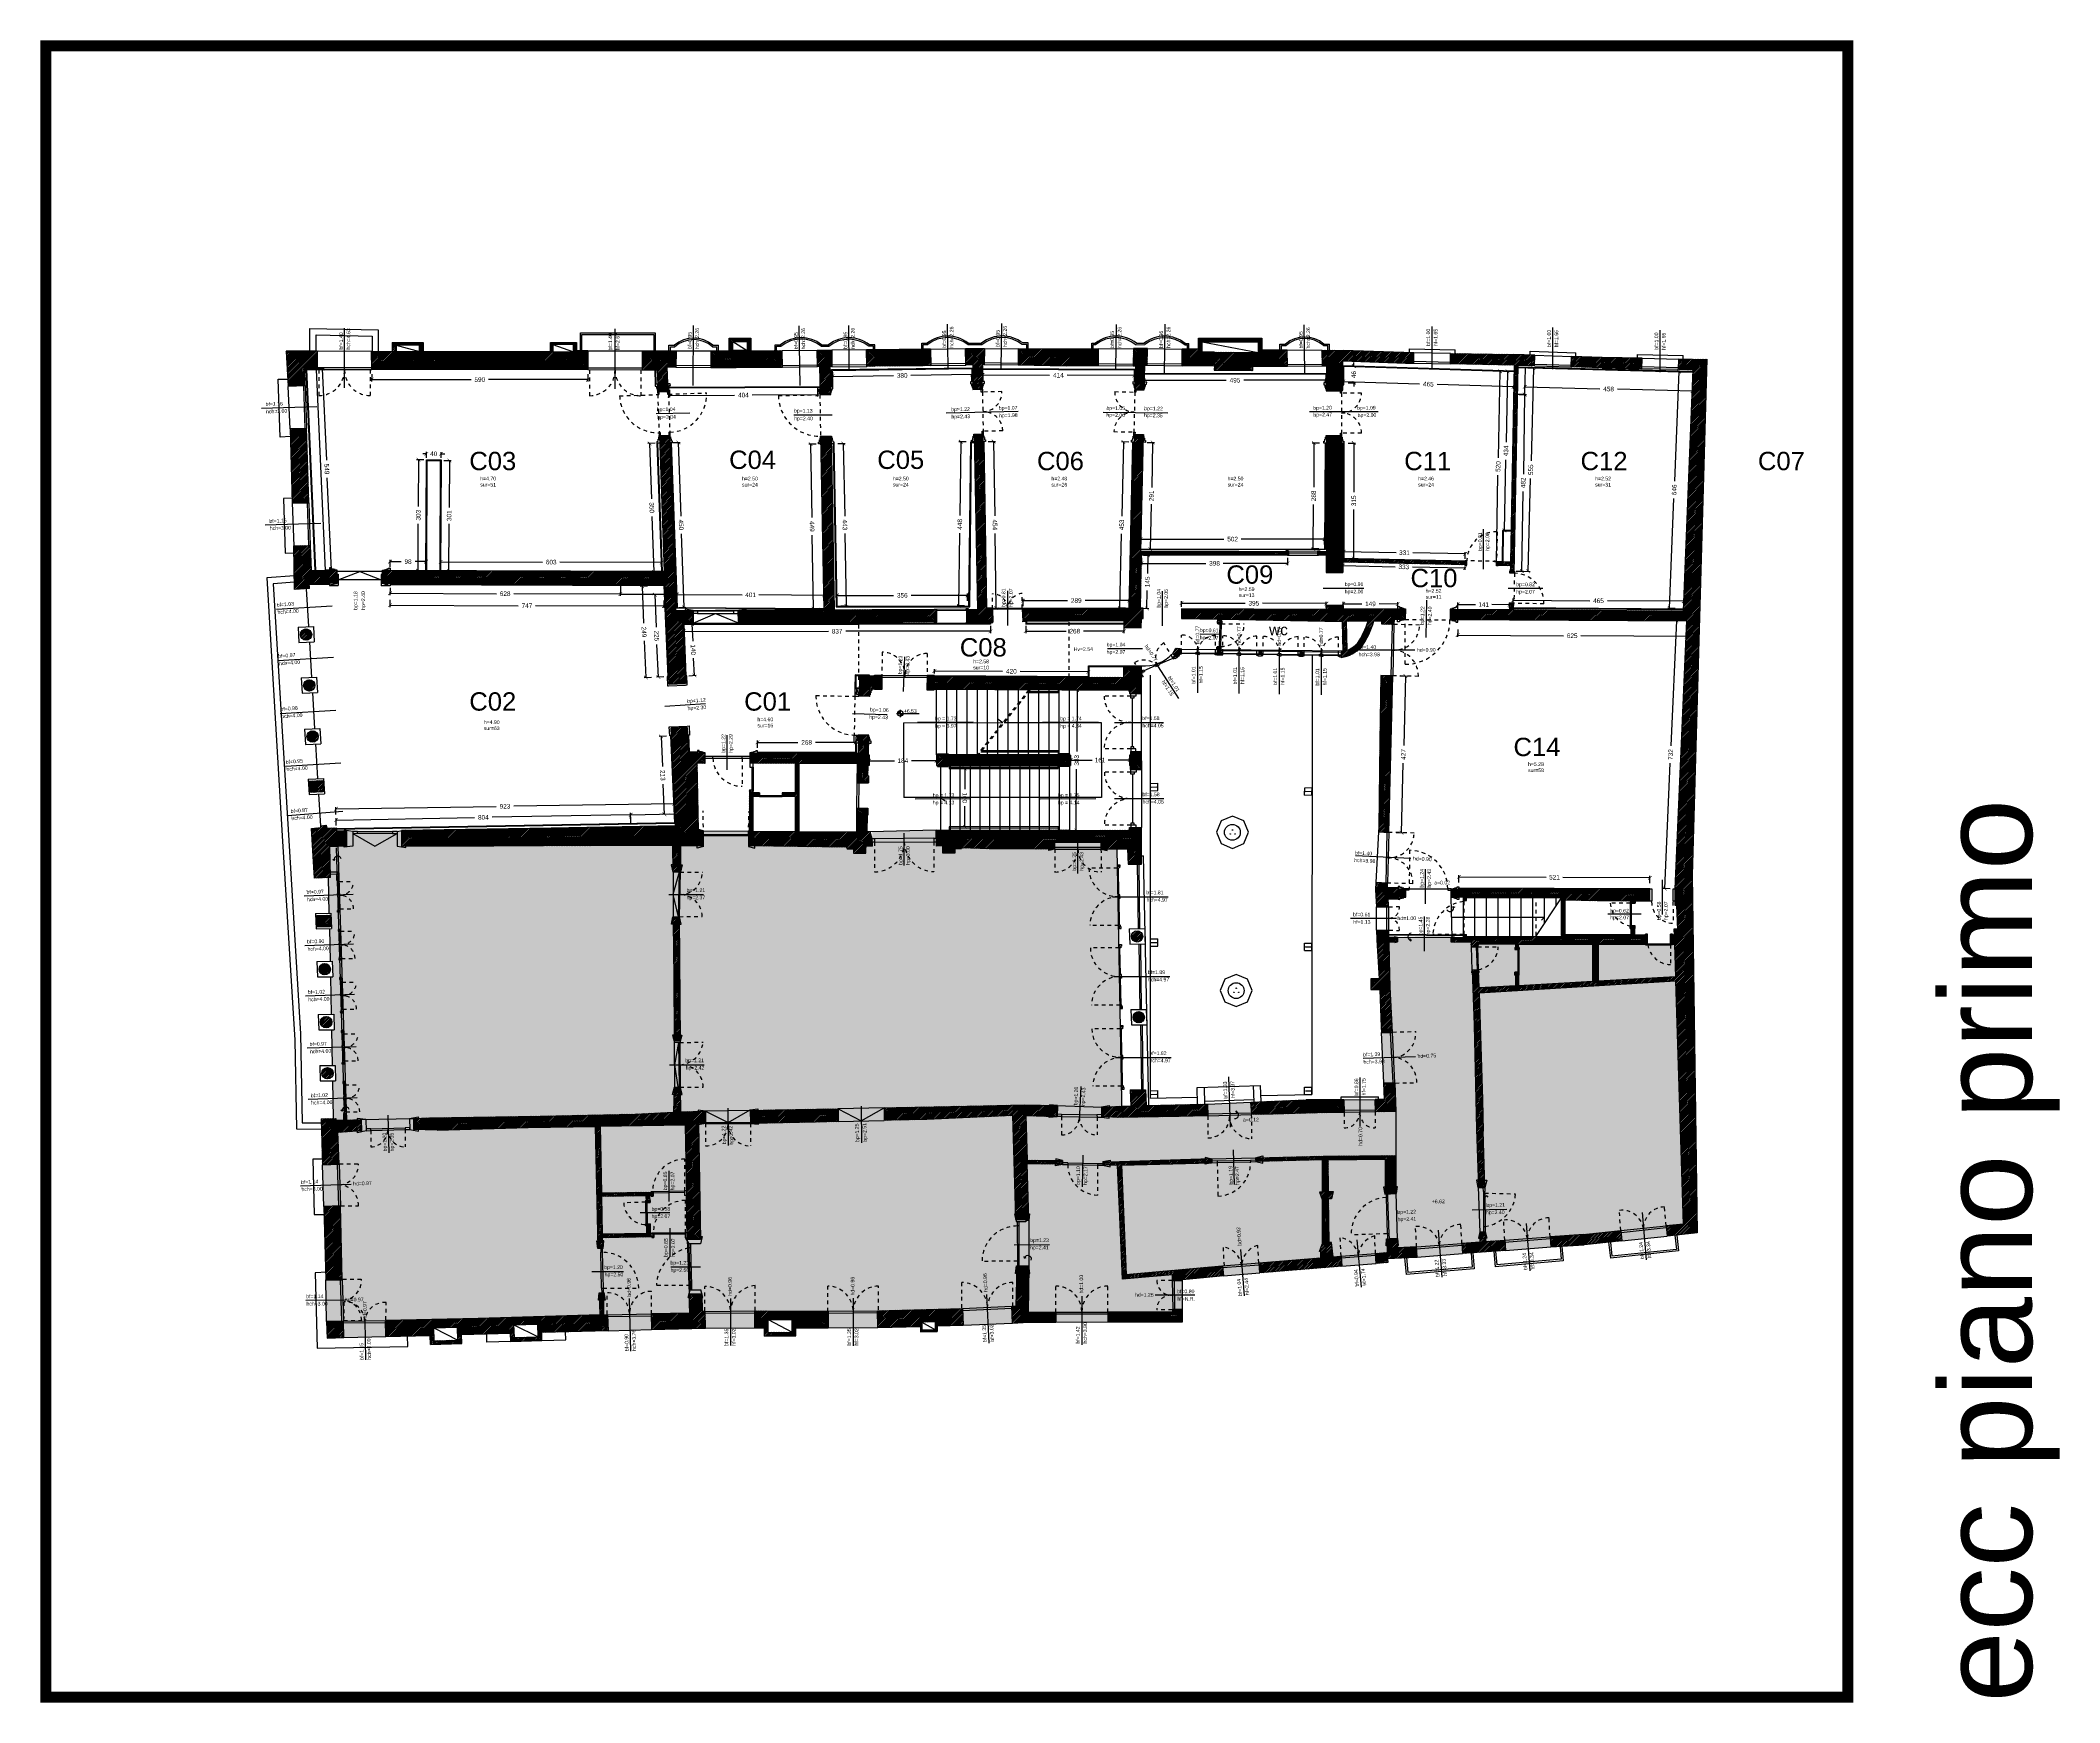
# Model space of a CAD drawing. Header units: millimetres. Extents: x -69 to 235, y 2 to 992.
# Drawn here: x 81.3 to 136.3, y 470.9 to 516.3 of the extents above; entities that cross this region are included whole.
import ezdxf
from ezdxf.enums import TextEntityAlignment as Align

# ---------------------------------------------------------------- set-up
doc = ezdxf.new("R2010")
doc.units = ezdxf.units.MM
doc.header["$LTSCALE"] = 0.01
doc.linetypes.add('HIDDEN2', pattern=[4.7625, 3.175, -1.5875])
for name, color, linetype in [('ob__L_testo', 250, 'Continuous'), ('ob_A_CONTROPARETI', 10, 'Continuous'), ('ob_A_linea_proiezione', 251, 'HIDDEN2'), ('ob_A_linea_v2', 251, 'Continuous'), ('ob_A_muro', 1, 'Continuous'), ('ob_A_muro_r', 252, 'Continuous'), ('ob_A_serramento_vetro', 253, 'Continuous'), ('ob_A_simboli', 252, 'Continuous'), ('ob_A_Str_metallica', 5, 'Continuous'), ('ob_grafica rossa', 12, 'Continuous'), ('ob_Q 1_200', 250, 'Continuous'), ('ob_Q 1_50', 250, 'Continuous'), ('ob_retino chiaro', 254, 'Continuous'), ('ob_serramento_s', 3, 'Continuous'), ('ob_TXT 1_50', 250, 'Continuous')]:
    doc.layers.add(name, color=color, linetype=linetype)
doc.styles.add('m 1_50', font='arial.ttf', dxfattribs={"height": 0.125})
doc.styles.get("Standard").update_dxf_attribs({"font": 'arial.ttf'})
doc.styles.add('STYLE1', font='arial.ttf')
doc.styles.add('Testo L', font='arial.ttf', dxfattribs={"height": 2.5})
doc.dimstyles.new('m 1_50 cm', dxfattribs={"dimtxt": 0.1, "dimasz": 0.1, "dimexe": 0.05, "dimexo": 0.05, "dimgap": 0.1, "dimtad": 0, "dimdec": 1, "dimlfac": 100, "dimrnd": 1, "dimdsep": 46, "dimtxsty": 'm 1_50', "dimblk": 'ARCHTICK', "dimcen": 0.2, "dimadec": 0, "dimazin": 0, "dimtfac": 1, "dimtdec": 1, "dimtofl": 0, "dimtmove": 0, "dimatfit": 3, "dimldrblk": 'DOT', "dimfxl": 0.15, "dimfxlon": 1, "dimtolj": 1, "dimtzin": 0, "dimarcsym": 0})

# ---------------------------------------------------------------- blocks, each defined once
blk = doc.blocks.new('hhh-flat-1-flat-1-flat-1')
at = {"layer": 'ob_Q 1_50'}
for p, q in [((0.227, 5.708), (0.84, 5.708)), ((0.257, 5.715), (0.324, 5.781)), ((0.259, 5.708), (0.33, 5.779)), ((0.259, 5.725), (0.313, 5.779)), ((0.264, 5.739), (0.299, 5.775)), ((0.268, 5.708), (0.33, 5.77)), ((0.277, 5.708), (0.33, 5.761)), ((0.286, 5.708), (0.33, 5.752)), ((0.295, 5.708), (0.33, 5.744)), ((0.303, 5.708), (0.33, 5.735)), ((0.312, 5.708), (0.33, 5.726)), ((0.321, 5.708), (0.33, 5.717)), ((0.33, 5.61), (0.33, 5.806)), ((0.33, 5.638), (0.401, 5.708)), ((0.33, 5.646), (0.392, 5.708)), ((0.33, 5.655), (0.383, 5.708)), ((0.33, 5.664), (0.374, 5.708)), ((0.33, 5.673), (0.365, 5.708)), ((0.33, 5.682), (0.356, 5.708)), ((0.33, 5.691), (0.348, 5.708)), ((0.33, 5.699), (0.339, 5.708)), ((0.33, 5.708), (0.33, 5.708)), ((0.336, 5.635), (0.404, 5.702)), ((0.347, 5.636), (0.402, 5.692)), ((0.359, 5.64), (0.398, 5.679))]:
    blk.add_line(p, q, dxfattribs=at)
blk.add_circle((0.33, 5.708), 0.0735, dxfattribs=at)
blk = doc.blocks.new('A$C3E592DB1')
at = {"layer": 'ob_serramento_s'}
blk.add_lwpolyline([(0.059, -0.051), (-0.001, -0.05), (-0.003, -0.21), (-0.053, -0.209), (-0.05, 0.001), (0.06, -0.001)], dxfattribs=at)
blk.add_lwpolyline([(0.41, -0.217), (0.411, -0.167), (0.381, -0.167), (0.382, -0.107), (0.367, -0.106), (0.368, -0.056), (0.353, -0.056), (0.353, -0.006), (0.06, -0.001), (0.06, -0.001), (0.059, -0.051), (0.044, -0.051), (0.043, -0.101), (0.028, -0.101), (0.027, -0.16), (-0.003, -0.16), (-0.003, -0.21), (0.066, -0.211), (0.07, -0.011), (0.343, -0.016), (0.34, -0.216)], close=True, dxfattribs=at)
blk = doc.blocks.new('A$C79A179BD')
at = {"layer": 'ob_serramento_s'}
blk.add_lwpolyline([(0.059, -0.051), (-0.001, -0.05), (-0.003, -0.21), (-0.053, -0.209), (-0.05, 0.001), (0.06, -0.001)], dxfattribs=at)
blk.add_lwpolyline([(0.41, -0.217), (0.411, -0.167), (0.381, -0.167), (0.382, -0.107), (0.367, -0.106), (0.368, -0.056), (0.353, -0.056), (0.353, -0.006), (0.06, -0.001), (0.06, -0.001), (0.059, -0.051), (0.044, -0.051), (0.043, -0.101), (0.028, -0.101), (0.027, -0.16), (-0.003, -0.16), (-0.003, -0.21), (0.066, -0.211), (0.07, -0.011), (0.343, -0.016), (0.34, -0.216)], close=True, dxfattribs=at)
blk = doc.blocks.new('_ARCHTICK')
at = {"color": 0, "linetype": 'ByBlock', "const_width": 0.15}
blk.add_lwpolyline([(-0.5, -0.5), (0.5, 0.5)], dxfattribs=at)
blk = doc.blocks.new('*D203')
at = {"layer": 'Defpoints', "color": 0, "transparency": 16777216}
for p in [(98.545, 495.452), (89.325, 494.801), (98.552, 494.937)]:
    blk.add_point(p, dxfattribs=at)
at = {"layer": 'ob_Q 1_50', "color": 0, "lineweight": -2, "transparency": 16777216}
for p, q in [((89.32, 495.166), (89.317, 495.366)), ((89.318, 495.316), (93.693, 495.38)), ((98.545, 495.452), (94.169, 495.387)), ((98.547, 495.302), (98.544, 495.502))]:
    blk.add_line(p, q, dxfattribs=at)
at = {"layer": 'ob_Q 1_50', "color": 0, "lineweight": -2, "transparency": 16777216, "xscale": 0.1, "yscale": 0.1, "zscale": 0.1}
for p, rotation in [((89.318, 495.316), 180.8460413029455), ((98.545, 495.452), 0.8460413029455357)]:
    blk.add_blockref('_ARCHTICK', p, dxfattribs=dict(at, rotation=rotation))
at = {"layer": 'ob_Q 1_50', "color": 0, "transparency": 16777216, "insert": (93.931, 495.384), "char_height": 0.125, "attachment_point": 5, "rotation": 0.846, "style": 'm 1_50'}
blk.add_mtext('\\A1;923', dxfattribs=at)
blk = doc.blocks.new('_Dot')
at = {"color": 0, "linetype": 'ByBlock', "lineweight": -2}
blk.add_line((-0.5, 0), (-1, 0), dxfattribs=at)
at = {"color": 0, "linetype": 'ByBlock', "const_width": 0.5}
blk.add_lwpolyline([(-0.25, 0, 1), (0.25, 0, 1)], format="xyb", close=True, dxfattribs=at)
blk = doc.blocks.new('*D204')
at = {"layer": 'Defpoints', "color": 0, "transparency": 16777216}
for p in [(98.448, 497.305), (98.281, 495.166), (98.542, 495.177)]:
    blk.add_point(p, dxfattribs=at)
at = {"layer": 'ob_Q 1_50', "color": 0, "lineweight": -2, "transparency": 16777216}
for p, q in [((98.337, 497.3), (98.137, 497.291)), ((98.187, 497.294), (98.224, 496.469)), ((98.281, 495.166), (98.245, 495.991)), ((98.431, 495.172), (98.231, 495.163))]:
    blk.add_line(p, q, dxfattribs=at)
at = {"layer": 'ob_Q 1_50', "color": 0, "lineweight": -2, "transparency": 16777216, "xscale": 0.1, "yscale": 0.1, "zscale": 0.1}
for p, rotation in [((98.187, 497.294), 92.52071375163972), ((98.281, 495.166), 272.5207137516398)]:
    blk.add_blockref('_ARCHTICK', p, dxfattribs=dict(at, rotation=rotation))
at = {"layer": 'ob_Q 1_50', "color": 0, "transparency": 16777216, "insert": (98.234, 496.23), "char_height": 0.125, "attachment_point": 5, "rotation": 272.5207, "style": 'm 1_50'}
blk.add_mtext('\\A1;213', dxfattribs=at)
blk = doc.blocks.new('*D205')
at = {"layer": 'Defpoints', "color": 0, "transparency": 16777216}
for p in [(98.017, 501.16), (98.278, 501.171), (98.377, 498.924)]:
    blk.add_point(p, dxfattribs=at)
at = {"layer": 'ob_Q 1_50', "color": 0, "lineweight": -2, "transparency": 16777216}
for p, q in [((98.167, 501.166), (97.967, 501.157)), ((98.017, 501.16), (98.056, 500.275)), ((98.116, 498.912), (98.077, 499.796)), ((98.266, 498.919), (98.066, 498.91))]:
    blk.add_line(p, q, dxfattribs=at)
at = {"layer": 'ob_Q 1_50', "color": 0, "lineweight": -2, "transparency": 16777216, "xscale": 0.1, "yscale": 0.1, "zscale": 0.1}
for p, rotation in [((98.017, 501.16), 92.51902871080763), ((98.116, 498.912), 272.5190287108076)]:
    blk.add_blockref('_ARCHTICK', p, dxfattribs=dict(at, rotation=rotation))
at = {"layer": 'ob_Q 1_50', "color": 0, "transparency": 16777216, "insert": (98.067, 500.036), "char_height": 0.125, "attachment_point": 5, "rotation": 272.519, "style": 'm 1_50'}
blk.add_mtext('\\A1;225', dxfattribs=at)
blk = doc.blocks.new('*D206')
at = {"layer": 'Defpoints', "color": 0, "transparency": 16777216}
for p in [(97.668, 501.385), (98.267, 501.411), (98.377, 498.924)]:
    blk.add_point(p, dxfattribs=at)
at = {"layer": 'ob_Q 1_50', "color": 0, "lineweight": -2, "transparency": 16777216}
for p, q in [((97.818, 501.391), (97.618, 501.383)), ((97.668, 501.385), (97.712, 500.38)), ((97.778, 498.897), (97.733, 499.902)), ((97.928, 498.904), (97.728, 498.895))]:
    blk.add_line(p, q, dxfattribs=at)
at = {"layer": 'ob_Q 1_50', "color": 0, "lineweight": -2, "transparency": 16777216, "xscale": 0.1, "yscale": 0.1, "zscale": 0.1}
for p, rotation in [((97.668, 501.385), 92.51902871080753), ((97.778, 498.897), 272.5190287108076)]:
    blk.add_blockref('_ARCHTICK', p, dxfattribs=dict(at, rotation=rotation))
at = {"layer": 'ob_Q 1_50', "color": 0, "transparency": 16777216, "insert": (97.723, 500.141), "char_height": 0.125, "attachment_point": 5, "rotation": 272.519, "style": 'm 1_50'}
blk.add_mtext('\\A1;249', dxfattribs=at)
blk = doc.blocks.new('*D207')
at = {"layer": 'Defpoints', "color": 0, "transparency": 16777216}
for p in [(90.794, 501.436), (98.267, 501.411), (98.265, 500.846)]:
    blk.add_point(p, dxfattribs=at)
at = {"layer": 'ob_Q 1_50', "color": 0, "lineweight": -2, "transparency": 16777216}
for p, q in [((90.793, 501.021), (90.792, 500.821)), ((90.792, 500.871), (94.291, 500.859)), ((98.265, 500.846), (94.767, 500.858)), ((98.266, 500.996), (98.265, 500.796))]:
    blk.add_line(p, q, dxfattribs=at)
at = {"layer": 'ob_Q 1_50', "color": 0, "lineweight": -2, "transparency": 16777216, "xscale": 0.1, "yscale": 0.1, "zscale": 0.1}
for p, rotation in [((90.792, 500.871), 179.8107041629833), ((98.265, 500.846), 359.8107041629834)]:
    blk.add_blockref('_ARCHTICK', p, dxfattribs=dict(at, rotation=rotation))
at = {"layer": 'ob_Q 1_50', "color": 0, "transparency": 16777216, "insert": (94.529, 500.858), "char_height": 0.125, "attachment_point": 5, "rotation": 359.8107, "style": 'm 1_50'}
blk.add_mtext('\\A1;747', dxfattribs=at)
blk = doc.blocks.new('*D208')
at = {"layer": 'Defpoints', "color": 0, "transparency": 16777216}
for p in [(90.794, 501.436), (97.077, 501.415), (97.077, 501.175)]:
    blk.add_point(p, dxfattribs=at)
at = {"layer": 'ob_Q 1_50', "color": 0, "lineweight": -2, "transparency": 16777216}
for p, q in [((90.794, 501.346), (90.793, 501.146)), ((97.077, 501.325), (97.076, 501.125)), ((90.794, 501.196), (93.696, 501.186)), ((97.077, 501.175), (94.174, 501.185))]:
    blk.add_line(p, q, dxfattribs=at)
at = {"layer": 'ob_Q 1_50', "color": 0, "lineweight": -2, "transparency": 16777216, "xscale": 0.1, "yscale": 0.1, "zscale": 0.1}
for p, rotation in [((90.794, 501.196), 179.8107041629862), ((97.077, 501.175), 359.8107041629863)]:
    blk.add_blockref('_ARCHTICK', p, dxfattribs=dict(at, rotation=rotation))
at = {"layer": 'ob_Q 1_50', "color": 0, "transparency": 16777216, "insert": (93.935, 501.185), "char_height": 0.125, "attachment_point": 5, "rotation": 359.8107, "style": 'm 1_50'}
blk.add_mtext('\\A1;628', dxfattribs=at)
blk = doc.blocks.new('*D209')
at = {"layer": 'Defpoints', "color": 0, "transparency": 16777216}
for p in [(89.327, 494.77), (97.358, 495.156), (97.362, 494.916)]:
    blk.add_point(p, dxfattribs=at)
at = {"layer": 'ob_Q 1_50', "color": 0, "lineweight": -2, "transparency": 16777216}
for p, q in [((97.361, 495.006), (97.357, 495.206)), ((89.326, 494.86), (89.322, 495.06)), ((89.323, 495.01), (93.103, 495.079)), ((97.358, 495.156), (93.579, 495.087))]:
    blk.add_line(p, q, dxfattribs=at)
at = {"layer": 'ob_Q 1_50', "color": 0, "lineweight": -2, "transparency": 16777216, "xscale": 0.1, "yscale": 0.1, "zscale": 0.1}
for p, rotation in [((97.358, 495.156), 1.038335544587466), ((89.323, 495.01), 181.0383355445875)]:
    blk.add_blockref('_ARCHTICK', p, dxfattribs=dict(at, rotation=rotation))
at = {"layer": 'ob_Q 1_50', "color": 0, "transparency": 16777216, "insert": (93.341, 495.083), "char_height": 0.125, "attachment_point": 5, "rotation": 1.0383, "style": 'm 1_50'}
blk.add_mtext('\\A1;804', dxfattribs=at)
blk = doc.blocks.new('*D210')
at = {"layer": 'Defpoints', "color": 0, "transparency": 16777216}
for p in [(90.294, 507.353), (96.194, 507.348), (96.194, 507.025)]:
    blk.add_point(p, dxfattribs=at)
at = {"layer": 'ob_Q 1_50', "color": 0, "lineweight": -2, "transparency": 16777216}
for p, q in [((90.294, 507.179), (90.293, 506.979)), ((90.293, 507.029), (93.006, 507.027)), ((96.194, 507.025), (93.481, 507.027)), ((96.194, 507.175), (96.193, 506.975))]:
    blk.add_line(p, q, dxfattribs=at)
at = {"layer": 'ob_Q 1_50', "color": 0, "lineweight": -2, "transparency": 16777216, "xscale": 0.1, "yscale": 0.1, "zscale": 0.1}
for p, rotation in [((90.293, 507.029), 179.9566043911762), ((96.194, 507.025), 359.9566043911762)]:
    blk.add_blockref('_ARCHTICK', p, dxfattribs=dict(at, rotation=rotation))
at = {"layer": 'ob_Q 1_50', "color": 0, "transparency": 16777216, "insert": (93.243, 507.027), "char_height": 0.125, "attachment_point": 5, "rotation": 359.9566, "style": 'm 1_50'}
blk.add_mtext('\\A1;590', dxfattribs=at)
blk = doc.blocks.new('*D211')
at = {"layer": 'Defpoints', "color": 0, "transparency": 16777216}
for p in [(91.786, 504.841), (92.186, 505.001), (92.186, 504.84)]:
    blk.add_point(p, dxfattribs=at)
at = {"layer": 'ob_Q 1_50', "color": 0, "lineweight": -2, "transparency": 16777216}
for p, q in [((91.786, 505.003), (91.686, 505.003)), ((91.786, 504.891), (91.786, 505.053)), ((92.186, 504.89), (92.186, 505.051)), ((92.186, 505.001), (92.286, 505.001))]:
    blk.add_line(p, q, dxfattribs=at)
at = {"layer": 'ob_Q 1_50', "color": 0, "lineweight": -2, "transparency": 16777216, "xscale": 0.1, "yscale": 0.1, "zscale": 0.1}
for p, rotation in [((91.786, 505.003), 359.8107041629759), ((92.186, 505.001), 179.8107041629759)]:
    blk.add_blockref('_ARCHTICK', p, dxfattribs=dict(at, rotation=rotation))
at = {"layer": 'ob_Q 1_50', "color": 0, "transparency": 16777216, "insert": (91.986, 505.002), "char_height": 0.125, "attachment_point": 5, "rotation": 359.8107, "style": 'm 1_50'}
blk.add_mtext('\\A1;40', dxfattribs=at)
blk = doc.blocks.new('*D212')
at = {"layer": 'Defpoints', "color": 0, "transparency": 16777216}
for p in [(88.947, 507.323), (88.524, 507.304), (88.771, 501.821)]:
    blk.add_point(p, dxfattribs=at)
at = {"layer": 'ob_Q 1_50', "color": 0, "lineweight": -2, "transparency": 16777216}
for p, q in [((88.798, 507.316), (88.997, 507.325)), ((88.947, 507.323), (89.06, 504.826)), ((89.194, 501.84), (89.081, 504.35)), ((89.044, 501.833), (89.244, 501.842))]:
    blk.add_line(p, q, dxfattribs=at)
at = {"layer": 'ob_Q 1_50', "color": 0, "lineweight": -2, "transparency": 16777216, "xscale": 0.1, "yscale": 0.1, "zscale": 0.1}
for p, rotation in [((88.947, 507.323), 92.5776217847243), ((89.194, 501.84), 272.5776217847243)]:
    blk.add_blockref('_ARCHTICK', p, dxfattribs=dict(at, rotation=rotation))
at = {"layer": 'ob_Q 1_50', "color": 0, "transparency": 16777216, "insert": (89.07, 504.588), "char_height": 0.125, "attachment_point": 5, "rotation": 272.5776, "style": 'm 1_50'}
blk.add_mtext('\\A1;549', dxfattribs=at)
blk = doc.blocks.new('*D213')
at = {"layer": 'Defpoints', "color": 0, "transparency": 16777216}
for p in [(90.796, 501.814), (91.776, 502.06), (91.776, 501.811)]:
    blk.add_point(p, dxfattribs=at)
at = {"layer": 'ob_Q 1_50', "color": 0, "lineweight": -2, "transparency": 16777216}
for p, q in [((90.796, 501.913), (90.797, 502.113)), ((90.796, 502.063), (91.097, 502.062)), ((91.776, 502.06), (91.476, 502.061)), ((91.776, 501.91), (91.777, 502.11))]:
    blk.add_line(p, q, dxfattribs=at)
at = {"layer": 'ob_Q 1_50', "color": 0, "lineweight": -2, "transparency": 16777216, "xscale": 0.1, "yscale": 0.1, "zscale": 0.1}
for p, rotation in [((90.796, 502.063), 179.8107041629825), ((91.776, 502.06), 359.8107041629825)]:
    blk.add_blockref('_ARCHTICK', p, dxfattribs=dict(at, rotation=rotation))
at = {"layer": 'ob_Q 1_50', "color": 0, "transparency": 16777216, "insert": (91.286, 502.061), "char_height": 0.125, "attachment_point": 5, "rotation": 359.8107, "style": 'm 1_50'}
blk.add_mtext('\\A1;98', dxfattribs=at)
blk = doc.blocks.new('*D214')
at = {"layer": 'Defpoints', "color": 0, "transparency": 16777216}
for p in [(92.176, 501.81), (98.206, 502.039), (98.206, 501.79)]:
    blk.add_point(p, dxfattribs=at)
at = {"layer": 'ob_Q 1_50', "color": 0, "lineweight": -2, "transparency": 16777216}
for p, q in [((92.176, 501.908), (92.177, 502.108)), ((92.176, 502.058), (94.953, 502.049)), ((98.206, 502.039), (95.43, 502.048)), ((98.206, 501.889), (98.207, 502.089))]:
    blk.add_line(p, q, dxfattribs=at)
at = {"layer": 'ob_Q 1_50', "color": 0, "lineweight": -2, "transparency": 16777216, "xscale": 0.1, "yscale": 0.1, "zscale": 0.1}
for p, rotation in [((92.176, 502.058), 179.8107041629784), ((98.206, 502.039), 359.8107041629784)]:
    blk.add_blockref('_ARCHTICK', p, dxfattribs=dict(at, rotation=rotation))
at = {"layer": 'ob_Q 1_50', "color": 0, "transparency": 16777216, "insert": (95.191, 502.048), "char_height": 0.125, "attachment_point": 5, "rotation": 359.8107, "style": 'm 1_50'}
blk.add_mtext('\\A1;603', dxfattribs=at)
blk = doc.blocks.new('*D215')
at = {"layer": 'Defpoints', "color": 0, "transparency": 16777216}
for p in [(92.186, 504.82), (92.413, 504.819), (92.176, 501.81)]:
    blk.add_point(p, dxfattribs=at)
at = {"layer": 'ob_Q 1_50', "color": 0, "lineweight": -2, "transparency": 16777216}
for p, q in [((92.263, 504.819), (92.463, 504.819)), ((92.413, 504.819), (92.409, 503.54)), ((92.403, 501.809), (92.407, 503.088)), ((92.253, 501.809), (92.453, 501.809))]:
    blk.add_line(p, q, dxfattribs=at)
at = {"layer": 'ob_Q 1_50', "color": 0, "lineweight": -2, "transparency": 16777216, "xscale": 0.1, "yscale": 0.1, "zscale": 0.1}
for p, rotation in [((92.413, 504.819), 89.80944637875457), ((92.403, 501.809), 269.8094463787546)]:
    blk.add_blockref('_ARCHTICK', p, dxfattribs=dict(at, rotation=rotation))
at = {"layer": 'ob_Q 1_50', "color": 0, "transparency": 16777216, "insert": (92.408, 503.314), "char_height": 0.125, "attachment_point": 5, "rotation": 89.8094, "style": 'm 1_50'}
blk.add_mtext('\\A1;301', dxfattribs=at)
blk = doc.blocks.new('*D216')
at = {"layer": 'Defpoints', "color": 0, "transparency": 16777216}
for p in [(91.57, 504.842), (91.786, 504.841), (91.776, 501.811)]:
    blk.add_point(p, dxfattribs=at)
at = {"layer": 'ob_Q 1_50', "color": 0, "lineweight": -2, "transparency": 16777216}
for p, q in [((91.72, 504.841), (91.52, 504.842)), ((91.57, 504.842), (91.566, 503.565)), ((91.56, 501.812), (91.565, 503.089)), ((91.71, 501.811), (91.51, 501.812))]:
    blk.add_line(p, q, dxfattribs=at)
at = {"layer": 'ob_Q 1_50', "color": 0, "lineweight": -2, "transparency": 16777216, "xscale": 0.1, "yscale": 0.1, "zscale": 0.1}
for p, rotation in [((91.57, 504.842), 89.81070416297875), ((91.56, 501.812), 269.8107041629787)]:
    blk.add_blockref('_ARCHTICK', p, dxfattribs=dict(at, rotation=rotation))
at = {"layer": 'ob_Q 1_50', "color": 0, "transparency": 16777216, "insert": (91.565, 503.327), "char_height": 0.125, "attachment_point": 5, "rotation": 89.8107, "style": 'm 1_50'}
blk.add_mtext('\\A1;303', dxfattribs=at)
blk = doc.blocks.new('*D217')
at = {"layer": 'Defpoints', "color": 0, "transparency": 16777216}
for p in [(97.874, 505.284), (98.084, 505.292), (98.206, 501.79)]:
    blk.add_point(p, dxfattribs=at)
at = {"layer": 'ob_Q 1_50', "color": 0, "lineweight": -2, "transparency": 16777216}
for p, q in [((98.024, 505.289), (97.824, 505.283)), ((97.874, 505.284), (97.926, 503.771)), ((97.996, 501.783), (97.943, 503.296)), ((98.146, 501.788), (97.946, 501.781))]:
    blk.add_line(p, q, dxfattribs=at)
at = {"layer": 'ob_Q 1_50', "color": 0, "lineweight": -2, "transparency": 16777216, "xscale": 0.1, "yscale": 0.1, "zscale": 0.1}
for p, rotation in [((97.874, 505.284), 91.99425233293934), ((97.996, 501.783), 271.9942523329393)]:
    blk.add_blockref('_ARCHTICK', p, dxfattribs=dict(at, rotation=rotation))
at = {"layer": 'ob_Q 1_50', "color": 0, "transparency": 16777216, "insert": (97.935, 503.533), "char_height": 0.125, "attachment_point": 5, "rotation": 271.9943, "style": 'm 1_50'}
blk.add_mtext('\\A1;350', dxfattribs=at)
blk = doc.blocks.new('*D218')
at = {"layer": 'Defpoints', "color": 0, "transparency": 16777216}
for p in [(98.415, 506.804), (102.455, 506.82), (102.455, 506.612)]:
    blk.add_point(p, dxfattribs=at)
at = {"layer": 'ob_Q 1_50', "color": 0, "lineweight": -2, "transparency": 16777216}
for p, q in [((98.415, 506.746), (98.416, 506.546)), ((98.415, 506.596), (100.195, 506.603)), ((102.455, 506.612), (100.676, 506.605)), ((102.455, 506.762), (102.456, 506.562))]:
    blk.add_line(p, q, dxfattribs=at)
at = {"layer": 'ob_Q 1_50', "color": 0, "lineweight": -2, "transparency": 16777216, "xscale": 0.1, "yscale": 0.1, "zscale": 0.1}
for p, rotation in [((98.415, 506.596), 180.2254052196019), ((102.455, 506.612), 0.225405219601904)]:
    blk.add_blockref('_ARCHTICK', p, dxfattribs=dict(at, rotation=rotation))
at = {"layer": 'ob_Q 1_50', "color": 0, "transparency": 16777216, "insert": (100.435, 506.604), "char_height": 0.125, "attachment_point": 5, "rotation": 0.2254, "style": 'm 1_50'}
blk.add_mtext('\\A1;404', dxfattribs=at)
blk = doc.blocks.new('*D219')
at = {"layer": 'Defpoints', "color": 0, "transparency": 16777216}
for p in [(98.623, 500.807), (102.633, 500.782), (102.636, 501.141)]:
    blk.add_point(p, dxfattribs=at)
at = {"layer": 'ob_Q 1_50', "color": 0, "lineweight": -2, "transparency": 16777216}
for p, q in [((98.625, 501.016), (98.626, 501.216)), ((98.626, 501.166), (100.402, 501.155)), ((102.636, 501.141), (100.859, 501.152)), ((102.635, 500.991), (102.636, 501.191))]:
    blk.add_line(p, q, dxfattribs=at)
at = {"layer": 'ob_Q 1_50', "color": 0, "lineweight": -2, "transparency": 16777216, "xscale": 0.1, "yscale": 0.1, "zscale": 0.1}
for p, rotation in [((98.626, 501.166), 179.6459077462274), ((102.636, 501.141), 359.6459077462274)]:
    blk.add_blockref('_ARCHTICK', p, dxfattribs=dict(at, rotation=rotation))
at = {"layer": 'ob_Q 1_50', "color": 0, "transparency": 16777216, "insert": (100.631, 501.154), "char_height": 0.125, "attachment_point": 5, "rotation": 359.6459, "style": 'm 1_50'}
blk.add_mtext('\\A1;401', dxfattribs=at)
blk = doc.blocks.new('*D220')
at = {"layer": 'Defpoints', "color": 0, "transparency": 16777216}
for p in [(98.467, 505.305), (98.658, 505.312), (98.623, 500.807)]:
    blk.add_point(p, dxfattribs=at)
at = {"layer": 'ob_Q 1_50', "color": 0, "lineweight": -2, "transparency": 16777216}
for p, q in [((98.517, 505.307), (98.708, 505.313)), ((98.658, 505.312), (98.728, 503.303)), ((98.815, 500.814), (98.745, 502.822)), ((98.673, 500.809), (98.865, 500.815))]:
    blk.add_line(p, q, dxfattribs=at)
at = {"layer": 'ob_Q 1_50', "color": 0, "lineweight": -2, "transparency": 16777216, "xscale": 0.1, "yscale": 0.1, "zscale": 0.1}
for p, rotation in [((98.658, 505.312), 91.99425233293739), ((98.815, 500.814), 271.9942523329374)]:
    blk.add_blockref('_ARCHTICK', p, dxfattribs=dict(at, rotation=rotation))
at = {"layer": 'ob_Q 1_50', "color": 0, "transparency": 16777216, "insert": (98.736, 503.063), "char_height": 0.125, "attachment_point": 5, "rotation": 271.9943, "style": 'm 1_50'}
blk.add_mtext('\\A1;450', dxfattribs=at)
blk = doc.blocks.new('*D221')
at = {"layer": 'Defpoints', "color": 0, "transparency": 16777216}
for p in [(102.552, 505.271), (102.348, 500.777), (102.633, 500.782)]:
    blk.add_point(p, dxfattribs=at)
at = {"layer": 'ob_Q 1_50', "color": 0, "lineweight": -2, "transparency": 16777216}
for p, q in [((102.417, 505.269), (102.217, 505.265)), ((102.267, 505.266), (102.303, 503.262)), ((102.348, 500.777), (102.311, 502.781)), ((102.497, 500.78), (102.298, 500.776))]:
    blk.add_line(p, q, dxfattribs=at)
at = {"layer": 'ob_Q 1_50', "color": 0, "lineweight": -2, "transparency": 16777216, "xscale": 0.1, "yscale": 0.1, "zscale": 0.1}
for p, rotation in [((102.267, 505.266), 91.03194040406763), ((102.348, 500.777), 271.0319404040676)]:
    blk.add_blockref('_ARCHTICK', p, dxfattribs=dict(at, rotation=rotation))
at = {"layer": 'ob_Q 1_50', "color": 0, "transparency": 16777216, "insert": (102.307, 503.022), "char_height": 0.125, "attachment_point": 5, "rotation": 271.0319, "style": 'm 1_50'}
blk.add_mtext('\\A1;449', dxfattribs=at)
blk = doc.blocks.new('*D222')
at = {"layer": 'Defpoints', "color": 0, "transparency": 16777216}
for p in [(106.664, 507.33), (102.862, 507.279), (106.666, 507.164)]:
    blk.add_point(p, dxfattribs=at)
at = {"layer": 'ob_Q 1_50', "color": 0, "lineweight": -2, "transparency": 16777216}
for p, q in [((102.863, 507.229), (102.865, 507.064)), ((102.864, 507.114), (104.527, 507.136)), ((106.666, 507.164), (105.003, 507.142)), ((106.665, 507.28), (106.667, 507.114))]:
    blk.add_line(p, q, dxfattribs=at)
at = {"layer": 'ob_Q 1_50', "color": 0, "lineweight": -2, "transparency": 16777216, "xscale": 0.1, "yscale": 0.1, "zscale": 0.1}
for p, rotation in [((102.864, 507.114), 180.7649884560248), ((106.666, 507.164), 0.764988456024871)]:
    blk.add_blockref('_ARCHTICK', p, dxfattribs=dict(at, rotation=rotation))
at = {"layer": 'ob_Q 1_50', "color": 0, "transparency": 16777216, "insert": (104.765, 507.139), "char_height": 0.125, "attachment_point": 5, "rotation": 0.765, "style": 'm 1_50'}
blk.add_mtext('\\A1;380', dxfattribs=at)
blk = doc.blocks.new('*D223')
at = {"layer": 'Defpoints', "color": 0, "transparency": 16777216}
for p in [(106.959, 507.312), (111.097, 507.136), (111.098, 507.291)]:
    blk.add_point(p, dxfattribs=at)
at = {"layer": 'ob_Q 1_50', "color": 0, "lineweight": -2, "transparency": 16777216}
for p, q in [((106.958, 507.262), (106.957, 507.107)), ((106.958, 507.157), (108.787, 507.148)), ((111.097, 507.136), (109.268, 507.145)), ((111.097, 507.241), (111.097, 507.086))]:
    blk.add_line(p, q, dxfattribs=at)
at = {"layer": 'ob_Q 1_50', "color": 0, "lineweight": -2, "transparency": 16777216, "xscale": 0.1, "yscale": 0.1, "zscale": 0.1}
for p, rotation in [((106.958, 507.157), 179.7146137145562), ((111.097, 507.136), 359.7146137145562)]:
    blk.add_blockref('_ARCHTICK', p, dxfattribs=dict(at, rotation=rotation))
at = {"layer": 'ob_Q 1_50', "color": 0, "transparency": 16777216, "insert": (109.027, 507.146), "char_height": 0.125, "attachment_point": 5, "rotation": 359.7146, "style": 'm 1_50'}
blk.add_mtext('\\A1;414', dxfattribs=at)
blk = doc.blocks.new('*D224')
at = {"layer": 'Defpoints', "color": 0, "transparency": 16777216}
for p in [(111.37, 507.176), (116.319, 507.179), (116.319, 507.011)]:
    blk.add_point(p, dxfattribs=at)
at = {"layer": 'ob_Q 1_50', "color": 0, "lineweight": -2, "transparency": 16777216}
for p, q in [((111.37, 507.126), (111.37, 506.957)), ((111.37, 507.007), (113.604, 507.009)), ((116.319, 507.011), (114.086, 507.009)), ((116.319, 507.129), (116.319, 506.961))]:
    blk.add_line(p, q, dxfattribs=at)
at = {"layer": 'ob_Q 1_50', "color": 0, "lineweight": -2, "transparency": 16777216, "xscale": 0.1, "yscale": 0.1, "zscale": 0.1}
for p, rotation in [((111.37, 507.007), 180.0426706699493), ((116.319, 507.011), 0.04267066994933625)]:
    blk.add_blockref('_ARCHTICK', p, dxfattribs=dict(at, rotation=rotation))
at = {"layer": 'ob_Q 1_50', "color": 0, "transparency": 16777216, "insert": (113.845, 507.009), "char_height": 0.125, "attachment_point": 5, "rotation": 0.0427, "style": 'm 1_50'}
blk.add_mtext('\\A1;495', dxfattribs=at)
blk = doc.blocks.new('*D225')
at = {"layer": 'Defpoints', "color": 0, "transparency": 16777216}
for p in [(116.81, 507.393), (121.444, 506.829), (121.457, 507.247)]:
    blk.add_point(p, dxfattribs=at)
at = {"layer": 'ob_Q 1_50', "color": 0, "lineweight": -2, "transparency": 16777216}
for p, q in [((116.801, 507.125), (116.795, 506.925)), ((116.796, 506.975), (118.879, 506.91)), ((121.444, 506.829), (119.361, 506.895)), ((121.449, 506.979), (121.443, 506.779))]:
    blk.add_line(p, q, dxfattribs=at)
at = {"layer": 'ob_Q 1_50', "color": 0, "lineweight": -2, "transparency": 16777216, "xscale": 0.1, "yscale": 0.1, "zscale": 0.1}
for p, rotation in [((116.796, 506.975), 178.1985385924024), ((121.444, 506.829), 358.1985385924024)]:
    blk.add_blockref('_ARCHTICK', p, dxfattribs=dict(at, rotation=rotation))
at = {"layer": 'ob_Q 1_50', "color": 0, "transparency": 16777216, "insert": (119.12, 506.902), "char_height": 0.125, "attachment_point": 5, "rotation": 358.1985, "style": 'm 1_50'}
blk.add_mtext('\\A1;465', dxfattribs=at)
blk = doc.blocks.new('*D226')
at = {"layer": 'Defpoints', "color": 0, "transparency": 16777216}
for p in [(121.759, 507.347), (126.338, 507.233), (126.325, 506.712)]:
    blk.add_point(p, dxfattribs=at)
at = {"layer": 'ob_Q 1_50', "color": 0, "lineweight": -2, "transparency": 16777216}
for p, q in [((121.75, 506.977), (121.745, 506.777)), ((121.746, 506.827), (123.795, 506.776)), ((126.329, 506.862), (126.324, 506.662)), ((126.325, 506.712), (124.276, 506.764))]:
    blk.add_line(p, q, dxfattribs=at)
at = {"layer": 'ob_Q 1_50', "color": 0, "lineweight": -2, "transparency": 16777216, "xscale": 0.1, "yscale": 0.1, "zscale": 0.1}
for p, rotation in [((121.746, 506.827), 178.5719927158875), ((126.325, 506.712), 358.5719927158875)]:
    blk.add_blockref('_ARCHTICK', p, dxfattribs=dict(at, rotation=rotation))
at = {"layer": 'ob_Q 1_50', "color": 0, "transparency": 16777216, "insert": (124.036, 506.77), "char_height": 0.125, "attachment_point": 5, "rotation": 358.572, "style": 'm 1_50'}
blk.add_mtext('\\A1;458', dxfattribs=at)
blk = doc.blocks.new('*D227')
at = {"layer": 'Defpoints', "color": 0, "transparency": 16777216}
for p in [(126.338, 507.233), (125.701, 500.792), (126.085, 500.777)]:
    blk.add_point(p, dxfattribs=at)
at = {"layer": 'ob_Q 1_50', "color": 0, "lineweight": -2, "transparency": 16777216}
for p, q in [((125.954, 507.248), (125.837, 504.258)), ((126.104, 507.242), (125.904, 507.25)), ((125.701, 500.792), (125.819, 503.782)), ((125.851, 500.786), (125.651, 500.793))]:
    blk.add_line(p, q, dxfattribs=at)
at = {"layer": 'ob_Q 1_50', "color": 0, "lineweight": -2, "transparency": 16777216, "xscale": 0.1, "yscale": 0.1, "zscale": 0.1}
for p, rotation in [((125.954, 507.248), 87.75493057205779), ((125.701, 500.792), 267.7549305720578)]:
    blk.add_blockref('_ARCHTICK', p, dxfattribs=dict(at, rotation=rotation))
at = {"layer": 'ob_Q 1_50', "color": 0, "transparency": 16777216, "insert": (125.828, 504.02), "char_height": 0.125, "attachment_point": 5, "rotation": 87.7549, "style": 'm 1_50'}
blk.add_mtext('\\A1;646', dxfattribs=at)
blk = doc.blocks.new('*D228')
at = {"layer": 'Defpoints', "color": 0, "transparency": 16777216}
for p in [(121.435, 500.805), (126.085, 500.777), (126.086, 500.978)]:
    blk.add_point(p, dxfattribs=at)
at = {"layer": 'ob_Q 1_50', "color": 0, "lineweight": -2, "transparency": 16777216}
for p, q in [((121.435, 500.856), (121.436, 501.056)), ((121.436, 501.006), (123.52, 500.994)), ((126.086, 500.978), (124.002, 500.991)), ((126.085, 500.828), (126.086, 501.028))]:
    blk.add_line(p, q, dxfattribs=at)
at = {"layer": 'ob_Q 1_50', "color": 0, "lineweight": -2, "transparency": 16777216, "xscale": 0.1, "yscale": 0.1, "zscale": 0.1}
for p, rotation in [((121.436, 501.006), 179.6500339040822), ((126.086, 500.978), 359.6500339040822)]:
    blk.add_blockref('_ARCHTICK', p, dxfattribs=dict(at, rotation=rotation))
at = {"layer": 'ob_Q 1_50', "color": 0, "transparency": 16777216, "insert": (123.761, 500.992), "char_height": 0.125, "attachment_point": 5, "rotation": 359.65, "style": 'm 1_50'}
blk.add_mtext('\\A1;465', dxfattribs=at)
blk = doc.blocks.new('*D229')
at = {"layer": 'Defpoints', "color": 0, "transparency": 16777216}
for p in [(121.545, 506.622), (121.745, 506.619), (121.469, 501.804)]:
    blk.add_point(p, dxfattribs=at)
at = {"layer": 'ob_Q 1_50', "color": 0, "lineweight": -2, "transparency": 16777216}
for p, q in [((121.595, 506.622), (121.795, 506.618)), ((121.745, 506.619), (121.711, 504.45)), ((121.669, 501.801), (121.703, 503.97)), ((121.519, 501.803), (121.719, 501.8))]:
    blk.add_line(p, q, dxfattribs=at)
at = {"layer": 'ob_Q 1_50', "color": 0, "lineweight": -2, "transparency": 16777216, "xscale": 0.1, "yscale": 0.1, "zscale": 0.1}
for p, rotation in [((121.745, 506.619), 89.08936897973844), ((121.669, 501.801), 269.0893689797384)]:
    blk.add_blockref('_ARCHTICK', p, dxfattribs=dict(at, rotation=rotation))
at = {"layer": 'ob_Q 1_50', "color": 0, "transparency": 16777216, "insert": (121.707, 504.21), "char_height": 0.125, "attachment_point": 5, "rotation": 89.0894, "style": 'm 1_50'}
blk.add_mtext('\\A1;482', dxfattribs=at)
blk = doc.blocks.new('*D230')
at = {"layer": 'Defpoints', "color": 0, "transparency": 16777216}
for p in [(121.607, 507.351), (121.983, 507.342), (121.469, 501.804)]:
    blk.add_point(p, dxfattribs=at)
at = {"layer": 'ob_Q 1_50', "color": 0, "lineweight": -2, "transparency": 16777216}
for p, q in [((121.833, 507.345), (122.033, 507.341)), ((121.983, 507.342), (121.92, 504.807)), ((121.845, 501.795), (121.908, 504.33)), ((121.695, 501.798), (121.895, 501.793))]:
    blk.add_line(p, q, dxfattribs=at)
at = {"layer": 'ob_Q 1_50', "color": 0, "lineweight": -2, "transparency": 16777216, "xscale": 0.1, "yscale": 0.1, "zscale": 0.1}
for p, rotation in [((121.983, 507.342), 88.57199271588738), ((121.845, 501.795), 268.5719927158873)]:
    blk.add_blockref('_ARCHTICK', p, dxfattribs=dict(at, rotation=rotation))
at = {"layer": 'ob_Q 1_50', "color": 0, "transparency": 16777216, "insert": (121.914, 504.568), "char_height": 0.125, "attachment_point": 5, "rotation": 88.572, "style": 'm 1_50'}
blk.add_mtext('\\A1;555', dxfattribs=at)
blk = doc.blocks.new('*D231')
at = {"layer": 'Defpoints', "color": 0, "transparency": 16777216}
for p in [(116.79, 505.294), (117.085, 505.294), (116.79, 502.145)]:
    blk.add_point(p, dxfattribs=at)
at = {"layer": 'ob_Q 1_50', "color": 0, "lineweight": -2, "transparency": 16777216}
for p, q in [((116.935, 505.294), (117.135, 505.294)), ((117.085, 505.294), (117.085, 503.958)), ((117.085, 502.145), (117.085, 503.481)), ((116.935, 502.145), (117.135, 502.145))]:
    blk.add_line(p, q, dxfattribs=at)
at = {"layer": 'ob_Q 1_50', "color": 0, "lineweight": -2, "transparency": 16777216, "xscale": 0.1, "yscale": 0.1, "zscale": 0.1}
for p, rotation in [((117.085, 505.294), 89.99990351433668), ((117.085, 502.145), 269.9999035143367)]:
    blk.add_blockref('_ARCHTICK', p, dxfattribs=dict(at, rotation=rotation))
at = {"layer": 'ob_Q 1_50', "color": 0, "transparency": 16777216, "insert": (117.085, 503.72), "char_height": 0.125, "attachment_point": 5, "rotation": 89.9999, "style": 'm 1_50'}
blk.add_mtext('\\A1;315', dxfattribs=at)
blk = doc.blocks.new('*D232')
at = {"layer": 'Defpoints', "color": 0, "transparency": 16777216}
for p in [(116.81, 507.393), (117.085, 507.393), (116.81, 506.934)]:
    blk.add_point(p, dxfattribs=at)
at = {"layer": 'ob_Q 1_50', "color": 0, "lineweight": -2, "transparency": 16777216}
for p, q in [((116.935, 507.393), (117.135, 507.393)), ((117.085, 507.393), (117.085, 507.493)), ((116.935, 506.934), (117.135, 506.934)), ((117.085, 506.934), (117.085, 506.834))]:
    blk.add_line(p, q, dxfattribs=at)
at = {"layer": 'ob_Q 1_50', "color": 0, "lineweight": -2, "transparency": 16777216, "xscale": 0.1, "yscale": 0.1, "zscale": 0.1}
for p, rotation in [((117.085, 507.393), 269.9999035143366), ((117.085, 506.934), 89.99990351433654)]:
    blk.add_blockref('_ARCHTICK', p, dxfattribs=dict(at, rotation=rotation))
at = {"layer": 'ob_Q 1_50', "color": 0, "transparency": 16777216, "insert": (117.085, 507.164), "char_height": 0.125, "attachment_point": 5, "rotation": 89.9999, "style": 'm 1_50'}
blk.add_mtext('\\A1;46', dxfattribs=at)
blk = doc.blocks.new('*D233')
at = {"layer": 'Defpoints', "color": 0, "transparency": 16777216}
for p in [(121.073, 507.255), (121.457, 507.247), (121.359, 502.048)]:
    blk.add_point(p, dxfattribs=at)
at = {"layer": 'ob_Q 1_50', "color": 0, "lineweight": -2, "transparency": 16777216}
for p, q in [((121.223, 507.252), (121.023, 507.256)), ((121.073, 507.255), (121.028, 504.893)), ((120.974, 502.055), (121.019, 504.417)), ((121.124, 502.053), (120.924, 502.056))]:
    blk.add_line(p, q, dxfattribs=at)
at = {"layer": 'ob_Q 1_50', "color": 0, "lineweight": -2, "transparency": 16777216, "xscale": 0.1, "yscale": 0.1, "zscale": 0.1}
for p, rotation in [((121.073, 507.255), 88.91102788655796), ((120.974, 502.055), 268.911027886558)]:
    blk.add_blockref('_ARCHTICK', p, dxfattribs=dict(at, rotation=rotation))
at = {"layer": 'ob_Q 1_50', "color": 0, "transparency": 16777216, "insert": (121.024, 504.655), "char_height": 0.125, "attachment_point": 5, "rotation": 88.911, "style": 'm 1_50'}
blk.add_mtext('\\A1;520', dxfattribs=at)
blk = doc.blocks.new('*D234')
at = {"layer": 'Defpoints', "color": 0, "transparency": 16777216}
for p in [(121.279, 507.251), (121.457, 507.247), (121.375, 502.908)]:
    blk.add_point(p, dxfattribs=at)
at = {"layer": 'ob_Q 1_50', "color": 0, "lineweight": -2, "transparency": 16777216}
for p, q in [((121.407, 507.248), (121.229, 507.252)), ((121.279, 507.251), (121.242, 505.321)), ((121.196, 502.911), (121.233, 504.841)), ((121.325, 502.909), (121.146, 502.912))]:
    blk.add_line(p, q, dxfattribs=at)
at = {"layer": 'ob_Q 1_50', "color": 0, "lineweight": -2, "transparency": 16777216, "xscale": 0.1, "yscale": 0.1, "zscale": 0.1}
for p, rotation in [((121.279, 507.251), 88.91102788655806), ((121.196, 502.911), 268.911027886558)]:
    blk.add_blockref('_ARCHTICK', p, dxfattribs=dict(at, rotation=rotation))
at = {"layer": 'ob_Q 1_50', "color": 0, "transparency": 16777216, "insert": (121.238, 505.081), "char_height": 0.125, "attachment_point": 5, "rotation": 88.911, "style": 'm 1_50'}
blk.add_mtext('\\A1;434', dxfattribs=at)
blk = doc.blocks.new('*D235')
at = {"layer": 'Defpoints', "color": 0, "transparency": 16777216}
for p in [(116.81, 502.145), (120.119, 502.084), (120.123, 502.273)]:
    blk.add_point(p, dxfattribs=at)
at = {"layer": 'ob_Q 1_50', "color": 0, "lineweight": -2, "transparency": 16777216}
for p, q in [((116.811, 502.195), (116.814, 502.383)), ((116.813, 502.333), (118.242, 502.307)), ((120.123, 502.273), (118.694, 502.299)), ((120.12, 502.134), (120.124, 502.323))]:
    blk.add_line(p, q, dxfattribs=at)
at = {"layer": 'ob_Q 1_50', "color": 0, "lineweight": -2, "transparency": 16777216, "xscale": 0.1, "yscale": 0.1, "zscale": 0.1}
for p, rotation in [((116.813, 502.333), 178.9554540778224), ((120.123, 502.273), 358.9554540778224)]:
    blk.add_blockref('_ARCHTICK', p, dxfattribs=dict(at, rotation=rotation))
at = {"layer": 'ob_Q 1_50', "color": 0, "transparency": 16777216, "insert": (118.468, 502.303), "char_height": 0.125, "attachment_point": 5, "rotation": 358.9555, "style": 'm 1_50'}
blk.add_mtext('\\A1;331', dxfattribs=at)
blk = doc.blocks.new('*D236')
at = {"layer": 'Defpoints', "color": 0, "transparency": 16777216}
for p in [(111.27, 502.404), (116.29, 502.678), (116.29, 502.41)]:
    blk.add_point(p, dxfattribs=at)
at = {"layer": 'ob_Q 1_50', "color": 0, "lineweight": -2, "transparency": 16777216}
for p, q in [((111.27, 502.522), (111.27, 502.722)), ((111.27, 502.672), (113.542, 502.675)), ((116.29, 502.678), (114.017, 502.675)), ((116.29, 502.528), (116.29, 502.728))]:
    blk.add_line(p, q, dxfattribs=at)
at = {"layer": 'ob_Q 1_50', "color": 0, "lineweight": -2, "transparency": 16777216, "xscale": 0.1, "yscale": 0.1, "zscale": 0.1}
for p, rotation in [((111.27, 502.672), 180.061909458863), ((116.29, 502.678), 0.06190945886297508)]:
    blk.add_blockref('_ARCHTICK', p, dxfattribs=dict(at, rotation=rotation))
at = {"layer": 'ob_Q 1_50', "color": 0, "transparency": 16777216, "insert": (113.78, 502.675), "char_height": 0.125, "attachment_point": 5, "rotation": 0.0619, "style": 'm 1_50'}
blk.add_mtext('\\A1;502', dxfattribs=at)
blk = doc.blocks.new('*D237')
at = {"layer": 'Defpoints', "color": 0, "transparency": 16777216}
for p in [(111.331, 505.316), (111.27, 502.404), (111.537, 502.399)]:
    blk.add_point(p, dxfattribs=at)
at = {"layer": 'ob_Q 1_50', "color": 0, "lineweight": -2, "transparency": 16777216}
for p, q in [((111.448, 505.314), (111.648, 505.31)), ((111.598, 505.311), (111.572, 504.082)), ((111.537, 502.399), (111.563, 503.628)), ((111.387, 502.402), (111.587, 502.397))]:
    blk.add_line(p, q, dxfattribs=at)
at = {"layer": 'ob_Q 1_50', "color": 0, "lineweight": -2, "transparency": 16777216, "xscale": 0.1, "yscale": 0.1, "zscale": 0.1}
for p, rotation in [((111.598, 505.311), 88.79918693124974), ((111.537, 502.399), 268.7991869312497)]:
    blk.add_blockref('_ARCHTICK', p, dxfattribs=dict(at, rotation=rotation))
at = {"layer": 'ob_Q 1_50', "color": 0, "transparency": 16777216, "insert": (111.567, 503.855), "char_height": 0.125, "attachment_point": 5, "rotation": 88.7992, "style": 'm 1_50'}
blk.add_mtext('\\A1;291', dxfattribs=at)
blk = doc.blocks.new('*D238')
at = {"layer": 'Defpoints', "color": 0, "transparency": 16777216}
for p in [(115.998, 505.296), (116.308, 505.294), (116.29, 502.41)]:
    blk.add_point(p, dxfattribs=at)
at = {"layer": 'ob_Q 1_50', "color": 0, "lineweight": -2, "transparency": 16777216}
for p, q in [((116.148, 505.295), (115.948, 505.296)), ((115.998, 505.296), (115.991, 504.093)), ((115.981, 502.411), (115.988, 503.615)), ((116.131, 502.411), (115.931, 502.412))]:
    blk.add_line(p, q, dxfattribs=at)
at = {"layer": 'ob_Q 1_50', "color": 0, "lineweight": -2, "transparency": 16777216, "xscale": 0.1, "yscale": 0.1, "zscale": 0.1}
for p, rotation in [((115.998, 505.296), 89.65118736672048), ((115.981, 502.411), 269.6511873667205)]:
    blk.add_blockref('_ARCHTICK', p, dxfattribs=dict(at, rotation=rotation))
at = {"layer": 'ob_Q 1_50', "color": 0, "transparency": 16777216, "insert": (115.99, 503.854), "char_height": 0.125, "attachment_point": 5, "rotation": 89.6512, "style": 'm 1_50'}
blk.add_mtext('\\A1;288', dxfattribs=at)
blk = doc.blocks.new('*D239')
at = {"layer": 'Defpoints', "color": 0, "transparency": 16777216}
for p in [(108.067, 500.793), (110.961, 500.999), (110.961, 500.793)]:
    blk.add_point(p, dxfattribs=at)
at = {"layer": 'ob_Q 1_50', "color": 0, "lineweight": -2, "transparency": 16777216}
for p, q in [((108.067, 500.849), (108.067, 501.049)), ((108.067, 500.999), (109.275, 500.999)), ((110.961, 500.999), (109.754, 500.999)), ((110.961, 500.849), (110.961, 501.049))]:
    blk.add_line(p, q, dxfattribs=at)
at = {"layer": 'ob_Q 1_50', "color": 0, "lineweight": -2, "transparency": 16777216, "xscale": 0.1, "yscale": 0.1, "zscale": 0.1, "rotation": 180}
blk.add_blockref('_ARCHTICK', (108.067, 500.999), dxfattribs=at)
at = {"layer": 'ob_Q 1_50', "color": 0, "lineweight": -2, "transparency": 16777216, "xscale": 0.1, "yscale": 0.1, "zscale": 0.1}
blk.add_blockref('_ARCHTICK', (110.961, 500.999), dxfattribs=at)
at = {"layer": 'ob_Q 1_50', "color": 0, "transparency": 16777216, "insert": (109.514, 500.999), "char_height": 0.125, "attachment_point": 5, "style": 'm 1_50'}
blk.add_mtext('\\A1;289', dxfattribs=at)
blk = doc.blocks.new('*D240')
at = {"layer": 'Defpoints', "color": 0, "transparency": 16777216}
for p in [(106.99, 505.333), (107.258, 505.337), (107.061, 500.793)]:
    blk.add_point(p, dxfattribs=at)
at = {"layer": 'ob_Q 1_50', "color": 0, "lineweight": -2, "transparency": 16777216}
for p, q in [((107.108, 505.334), (107.308, 505.338)), ((107.258, 505.337), (107.29, 503.307)), ((107.33, 500.797), (107.298, 502.827)), ((107.18, 500.795), (107.38, 500.798))]:
    blk.add_line(p, q, dxfattribs=at)
at = {"layer": 'ob_Q 1_50', "color": 0, "lineweight": -2, "transparency": 16777216, "xscale": 0.1, "yscale": 0.1, "zscale": 0.1}
for p, rotation in [((107.258, 505.337), 90.90476354435921), ((107.33, 500.797), 270.9047635443592)]:
    blk.add_blockref('_ARCHTICK', p, dxfattribs=dict(at, rotation=rotation))
at = {"layer": 'ob_Q 1_50', "color": 0, "transparency": 16777216, "insert": (107.294, 503.067), "char_height": 0.125, "attachment_point": 5, "rotation": 270.9048, "style": 'm 1_50'}
blk.add_mtext('\\A1;454', dxfattribs=at)
blk = doc.blocks.new('*D241')
at = {"layer": 'Defpoints', "color": 0, "transparency": 16777216}
for p in [(110.801, 505.327), (111.056, 505.322), (110.961, 500.793)]:
    blk.add_point(p, dxfattribs=at)
at = {"layer": 'ob_Q 1_50', "color": 0, "lineweight": -2, "transparency": 16777216}
for p, q in [((110.951, 505.324), (110.751, 505.328)), ((110.801, 505.327), (110.759, 503.303)), ((110.706, 500.798), (110.749, 502.822)), ((110.856, 500.795), (110.656, 500.799))]:
    blk.add_line(p, q, dxfattribs=at)
at = {"layer": 'ob_Q 1_50', "color": 0, "lineweight": -2, "transparency": 16777216, "xscale": 0.1, "yscale": 0.1, "zscale": 0.1}
for p, rotation in [((110.801, 505.327), 88.79918693125117), ((110.706, 500.798), 268.7991869312511)]:
    blk.add_blockref('_ARCHTICK', p, dxfattribs=dict(at, rotation=rotation))
at = {"layer": 'ob_Q 1_50', "color": 0, "transparency": 16777216, "insert": (110.754, 503.063), "char_height": 0.125, "attachment_point": 5, "rotation": 88.7992, "style": 'm 1_50'}
blk.add_mtext('\\A1;453', dxfattribs=at)
blk = doc.blocks.new('*D242')
at = {"layer": 'Defpoints', "color": 0, "transparency": 16777216}
for p in [(102.987, 500.85), (106.551, 501.141), (106.551, 500.85)]:
    blk.add_point(p, dxfattribs=at)
at = {"layer": 'ob_Q 1_50', "color": 0, "lineweight": -2, "transparency": 16777216}
for p, q in [((102.987, 500.991), (102.987, 501.191)), ((102.987, 501.141), (104.531, 501.141)), ((106.551, 501.141), (105.007, 501.141)), ((106.551, 500.991), (106.551, 501.191))]:
    blk.add_line(p, q, dxfattribs=at)
at = {"layer": 'ob_Q 1_50', "color": 0, "lineweight": -2, "transparency": 16777216, "xscale": 0.1, "yscale": 0.1, "zscale": 0.1, "rotation": 180}
blk.add_blockref('_ARCHTICK', (102.987, 501.141), dxfattribs=at)
at = {"layer": 'ob_Q 1_50', "color": 0, "lineweight": -2, "transparency": 16777216, "xscale": 0.1, "yscale": 0.1, "zscale": 0.1}
blk.add_blockref('_ARCHTICK', (106.551, 501.141), dxfattribs=at)
at = {"layer": 'ob_Q 1_50', "color": 0, "transparency": 16777216, "insert": (104.769, 501.141), "char_height": 0.125, "attachment_point": 5, "style": 'm 1_50'}
blk.add_mtext('\\A1;356', dxfattribs=at)
blk = doc.blocks.new('*D243')
at = {"layer": 'Defpoints', "color": 0, "transparency": 16777216}
for p in [(102.901, 505.278), (103.159, 505.283), (102.987, 500.85)]:
    blk.add_point(p, dxfattribs=at)
at = {"layer": 'ob_Q 1_50', "color": 0, "lineweight": -2, "transparency": 16777216}
for p, q in [((103.009, 505.28), (103.209, 505.284)), ((103.159, 505.283), (103.198, 503.305)), ((103.245, 500.855), (103.207, 502.824)), ((103.095, 500.852), (103.295, 500.856))]:
    blk.add_line(p, q, dxfattribs=at)
at = {"layer": 'ob_Q 1_50', "color": 0, "lineweight": -2, "transparency": 16777216, "xscale": 0.1, "yscale": 0.1, "zscale": 0.1}
for p, rotation in [((103.159, 505.283), 91.11390725077904), ((103.245, 500.855), 271.1139072507791)]:
    blk.add_blockref('_ARCHTICK', p, dxfattribs=dict(at, rotation=rotation))
at = {"layer": 'ob_Q 1_50', "color": 0, "transparency": 16777216, "insert": (103.202, 503.065), "char_height": 0.125, "attachment_point": 5, "rotation": 271.1139, "style": 'm 1_50'}
blk.add_mtext('\\A1;443', dxfattribs=at)
blk = doc.blocks.new('*D244')
at = {"layer": 'Defpoints', "color": 0, "transparency": 16777216}
for p in [(106.365, 505.329), (106.64, 505.326), (106.587, 500.85)]:
    blk.add_point(p, dxfattribs=at)
at = {"layer": 'ob_Q 1_50', "color": 0, "lineweight": -2, "transparency": 16777216}
for p, q in [((106.515, 505.327), (106.315, 505.329)), ((106.365, 505.329), (106.341, 503.317)), ((106.312, 500.853), (106.335, 502.836)), ((106.462, 500.852), (106.262, 500.854))]:
    blk.add_line(p, q, dxfattribs=at)
at = {"layer": 'ob_Q 1_50', "color": 0, "lineweight": -2, "transparency": 16777216, "xscale": 0.1, "yscale": 0.1, "zscale": 0.1}
for p, rotation in [((106.365, 505.329), 89.32197920571659), ((106.312, 500.853), 269.3219792057166)]:
    blk.add_blockref('_ARCHTICK', p, dxfattribs=dict(at, rotation=rotation))
at = {"layer": 'ob_Q 1_50', "color": 0, "transparency": 16777216, "insert": (106.338, 503.077), "char_height": 0.125, "attachment_point": 5, "rotation": 89.322, "style": 'm 1_50'}
blk.add_mtext('\\A1;448', dxfattribs=at)
blk = doc.blocks.new('*D245')
at = {"layer": 'Defpoints', "color": 0, "transparency": 16777216}
for p in [(119.921, 500.481), (126.17, 500.443), (126.168, 500.02)]:
    blk.add_point(p, dxfattribs=at)
at = {"layer": 'ob_Q 1_50', "color": 0, "lineweight": -2, "transparency": 16777216}
for p, q in [((119.919, 500.208), (119.918, 500.008)), ((126.169, 500.17), (126.167, 499.97)), ((119.918, 500.058), (122.804, 500.04)), ((126.168, 500.02), (123.282, 500.037))]:
    blk.add_line(p, q, dxfattribs=at)
at = {"layer": 'ob_Q 1_50', "color": 0, "lineweight": -2, "transparency": 16777216, "xscale": 0.1, "yscale": 0.1, "zscale": 0.1}
for p, rotation in [((119.918, 500.058), 179.6500339040772), ((126.168, 500.02), 359.6500339040772)]:
    blk.add_blockref('_ARCHTICK', p, dxfattribs=dict(at, rotation=rotation))
at = {"layer": 'ob_Q 1_50', "color": 0, "transparency": 16777216, "insert": (123.043, 500.039), "char_height": 0.125, "attachment_point": 5, "rotation": 359.65, "style": 'm 1_50'}
blk.add_mtext('\\A1;625', dxfattribs=at)
blk = doc.blocks.new('*D246')
at = {"layer": 'Defpoints', "color": 0, "transparency": 16777216}
for p in [(126.17, 500.443), (125.57, 493.142), (125.854, 493.13)]:
    blk.add_point(p, dxfattribs=at)
at = {"layer": 'ob_Q 1_50', "color": 0, "lineweight": -2, "transparency": 16777216}
for p, q in [((125.887, 500.455), (125.738, 497.035)), ((126.036, 500.449), (125.837, 500.457)), ((125.57, 493.142), (125.718, 496.562)), ((125.72, 493.136), (125.52, 493.144))]:
    blk.add_line(p, q, dxfattribs=at)
at = {"layer": 'ob_Q 1_50', "color": 0, "lineweight": -2, "transparency": 16777216, "xscale": 0.1, "yscale": 0.1, "zscale": 0.1}
for p, rotation in [((125.887, 500.455), 87.51959563225141), ((125.57, 493.142), 267.5195956322514)]:
    blk.add_blockref('_ARCHTICK', p, dxfattribs=dict(at, rotation=rotation))
at = {"layer": 'ob_Q 1_50', "color": 0, "transparency": 16777216, "insert": (125.728, 496.799), "char_height": 0.125, "attachment_point": 5, "rotation": 87.5196, "style": 'm 1_50'}
blk.add_mtext('\\A1;732', dxfattribs=at)
blk = doc.blocks.new('*D247')
at = {"layer": 'Defpoints', "color": 0, "transparency": 16777216}
for p in [(119.954, 493.156), (125.164, 493.133), (125.165, 493.437)]:
    blk.add_point(p, dxfattribs=at)
at = {"layer": 'ob_Q 1_50', "color": 0, "lineweight": -2, "transparency": 16777216}
for p, q in [((119.954, 493.31), (119.955, 493.51)), ((119.955, 493.46), (122.334, 493.449)), ((125.165, 493.437), (122.786, 493.447)), ((125.164, 493.287), (125.165, 493.487))]:
    blk.add_line(p, q, dxfattribs=at)
at = {"layer": 'ob_Q 1_50', "color": 0, "lineweight": -2, "transparency": 16777216, "xscale": 0.1, "yscale": 0.1, "zscale": 0.1}
for p, rotation in [((119.955, 493.46), 179.7505921209651), ((125.165, 493.437), 359.7505921209651)]:
    blk.add_blockref('_ARCHTICK', p, dxfattribs=dict(at, rotation=rotation))
at = {"layer": 'ob_Q 1_50', "color": 0, "transparency": 16777216, "insert": (122.56, 493.448), "char_height": 0.125, "attachment_point": 5, "rotation": 359.7506, "style": 'm 1_50'}
blk.add_mtext('\\A1;521', dxfattribs=at)
blk = doc.blocks.new('*D248')
at = {"layer": 'Defpoints', "color": 0, "transparency": 16777216}
for p in [(118.147, 498.947), (118.493, 498.938), (118.041, 494.674)]:
    blk.add_point(p, dxfattribs=at)
at = {"layer": 'ob_Q 1_50', "color": 0, "lineweight": -2, "transparency": 16777216}
for p, q in [((118.343, 498.942), (118.543, 498.937)), ((118.493, 498.938), (118.446, 497.042)), ((118.387, 494.666), (118.434, 496.561)), ((118.237, 494.669), (118.437, 494.664))]:
    blk.add_line(p, q, dxfattribs=at)
at = {"layer": 'ob_Q 1_50', "color": 0, "lineweight": -2, "transparency": 16777216, "xscale": 0.1, "yscale": 0.1, "zscale": 0.1}
for p, rotation in [((118.493, 498.938), 88.57826718319835), ((118.387, 494.666), 268.5782671831984)]:
    blk.add_blockref('_ARCHTICK', p, dxfattribs=dict(at, rotation=rotation))
at = {"layer": 'ob_Q 1_50', "color": 0, "transparency": 16777216, "insert": (118.44, 496.802), "char_height": 0.125, "attachment_point": 5, "rotation": 88.5783, "style": 'm 1_50'}
blk.add_mtext('\\A1;427', dxfattribs=at)
blk = doc.blocks.new('*D249')
at = {"layer": 'Defpoints', "color": 0, "transparency": 16777216}
for p in [(111.295, 502.236), (115.277, 502.237), (115.278, 502.014)]:
    blk.add_point(p, dxfattribs=at)
at = {"layer": 'ob_Q 1_50', "color": 0, "lineweight": -2, "transparency": 16777216}
for p, q in [((111.295, 502.163), (111.295, 501.963)), ((111.295, 502.013), (113.048, 502.013)), ((115.278, 502.014), (113.524, 502.013)), ((115.278, 502.164), (115.278, 501.964))]:
    blk.add_line(p, q, dxfattribs=at)
at = {"layer": 'ob_Q 1_50', "color": 0, "lineweight": -2, "transparency": 16777216, "xscale": 0.1, "yscale": 0.1, "zscale": 0.1}
for p, rotation in [((111.295, 502.013), 180.0141466262211), ((115.278, 502.014), 0.01414662622114791)]:
    blk.add_blockref('_ARCHTICK', p, dxfattribs=dict(at, rotation=rotation))
at = {"layer": 'ob_Q 1_50', "color": 0, "transparency": 16777216, "insert": (113.286, 502.013), "char_height": 0.125, "attachment_point": 5, "rotation": 0.0141, "style": 'm 1_50'}
blk.add_mtext('\\A1;398', dxfattribs=at)
blk = doc.blocks.new('*D250')
at = {"layer": 'Defpoints', "color": 0, "transparency": 16777216}
for p in [(111.295, 502.236), (111.47, 502.233), (111.268, 500.787)]:
    blk.add_point(p, dxfattribs=at)
at = {"layer": 'ob_Q 1_50', "color": 0, "lineweight": -2, "transparency": 16777216}
for p, q in [((111.345, 502.235), (111.52, 502.232)), ((111.47, 502.233), (111.461, 501.741)), ((111.443, 500.784), (111.452, 501.276)), ((111.318, 500.787), (111.493, 500.783))]:
    blk.add_line(p, q, dxfattribs=at)
at = {"layer": 'ob_Q 1_50', "color": 0, "lineweight": -2, "transparency": 16777216, "xscale": 0.1, "yscale": 0.1, "zscale": 0.1}
for p, rotation in [((111.47, 502.233), 88.96159824399525), ((111.443, 500.784), 268.9615982439953)]:
    blk.add_blockref('_ARCHTICK', p, dxfattribs=dict(at, rotation=rotation))
at = {"layer": 'ob_Q 1_50', "color": 0, "transparency": 16777216, "insert": (111.457, 501.509), "char_height": 0.125, "attachment_point": 5, "rotation": 88.9616, "style": 'm 1_50'}
blk.add_mtext('\\A1;145', dxfattribs=at)
blk = doc.blocks.new('*D251')
at = {"layer": 'Defpoints', "color": 0, "transparency": 16777216}
for p in [(112.382, 500.776), (116.335, 500.759), (116.336, 500.915)]:
    blk.add_point(p, dxfattribs=at)
at = {"layer": 'ob_Q 1_50', "color": 0, "lineweight": -2, "transparency": 16777216}
for p, q in [((112.382, 500.826), (112.383, 500.982)), ((112.383, 500.932), (114.121, 500.925)), ((116.336, 500.915), (114.598, 500.923)), ((116.335, 500.809), (116.336, 500.965))]:
    blk.add_line(p, q, dxfattribs=at)
at = {"layer": 'ob_Q 1_50', "color": 0, "lineweight": -2, "transparency": 16777216, "xscale": 0.1, "yscale": 0.1, "zscale": 0.1}
for p, rotation in [((112.383, 500.932), 179.7477163405129), ((116.336, 500.915), 359.7477163405129)]:
    blk.add_blockref('_ARCHTICK', p, dxfattribs=dict(at, rotation=rotation))
at = {"layer": 'ob_Q 1_50', "color": 0, "transparency": 16777216, "insert": (114.359, 500.924), "char_height": 0.125, "attachment_point": 5, "rotation": 359.7477, "style": 'm 1_50'}
blk.add_mtext('\\A1;395', dxfattribs=at)
blk = doc.blocks.new('*D252')
at = {"layer": 'Defpoints', "color": 0, "transparency": 16777216}
for p in [(116.797, 500.775), (118.282, 500.766), (118.283, 500.903)]:
    blk.add_point(p, dxfattribs=at)
at = {"layer": 'ob_Q 1_50', "color": 0, "lineweight": -2, "transparency": 16777216}
for p, q in [((116.797, 500.825), (116.798, 500.962)), ((116.797, 500.912), (117.308, 500.909)), ((118.283, 500.903), (117.773, 500.906)), ((118.283, 500.816), (118.284, 500.953))]:
    blk.add_line(p, q, dxfattribs=at)
at = {"layer": 'ob_Q 1_50', "color": 0, "lineweight": -2, "transparency": 16777216, "xscale": 0.1, "yscale": 0.1, "zscale": 0.1}
for p, rotation in [((116.797, 500.912), 179.6499820144709), ((118.283, 500.903), 359.6499820144708)]:
    blk.add_blockref('_ARCHTICK', p, dxfattribs=dict(at, rotation=rotation))
at = {"layer": 'ob_Q 1_50', "color": 0, "transparency": 16777216, "insert": (117.54, 500.908), "char_height": 0.125, "attachment_point": 5, "rotation": 359.65, "style": 'm 1_50'}
blk.add_mtext('\\A1;149', dxfattribs=at)
blk = doc.blocks.new('*D253')
at = {"layer": 'Defpoints', "color": 0, "transparency": 16777216}
for p in [(116.79, 502.045), (120.115, 501.883), (120.117, 501.974)]:
    blk.add_point(p, dxfattribs=at)
at = {"layer": 'ob_Q 1_50', "color": 0, "lineweight": -2, "transparency": 16777216}
for p, q in [((116.789, 501.995), (116.787, 501.904)), ((116.788, 501.954), (118.213, 501.923)), ((120.115, 501.883), (118.689, 501.913)), ((120.116, 501.924), (120.114, 501.833))]:
    blk.add_line(p, q, dxfattribs=at)
at = {"layer": 'ob_Q 1_50', "color": 0, "lineweight": -2, "transparency": 16777216, "xscale": 0.1, "yscale": 0.1, "zscale": 0.1}
for p, rotation in [((116.788, 501.954), 178.7823649908592), ((120.115, 501.883), 358.7823649908592)]:
    blk.add_blockref('_ARCHTICK', p, dxfattribs=dict(at, rotation=rotation))
at = {"layer": 'ob_Q 1_50', "color": 0, "transparency": 16777216, "insert": (118.451, 501.918), "char_height": 0.125, "attachment_point": 5, "rotation": 358.7824, "style": 'm 1_50'}
blk.add_mtext('\\A1;333', dxfattribs=at)
blk = doc.blocks.new('*D254')
at = {"layer": 'Defpoints', "color": 0, "transparency": 16777216}
for p in [(119.922, 500.756), (121.334, 500.748), (121.335, 500.886)]:
    blk.add_point(p, dxfattribs=at)
at = {"layer": 'ob_Q 1_50', "color": 0, "lineweight": -2, "transparency": 16777216}
for p, q in [((119.923, 500.806), (119.923, 500.944)), ((119.923, 500.894), (120.409, 500.891)), ((121.335, 500.886), (120.849, 500.889)), ((121.334, 500.798), (121.335, 500.936))]:
    blk.add_line(p, q, dxfattribs=at)
at = {"layer": 'ob_Q 1_50', "color": 0, "lineweight": -2, "transparency": 16777216, "xscale": 0.1, "yscale": 0.1, "zscale": 0.1}
for p, rotation in [((119.923, 500.894), 179.6805953511035), ((121.335, 500.886), 359.6805953511035)]:
    blk.add_blockref('_ARCHTICK', p, dxfattribs=dict(at, rotation=rotation))
at = {"layer": 'ob_Q 1_50', "color": 0, "transparency": 16777216, "insert": (120.629, 500.89), "char_height": 0.125, "attachment_point": 5, "rotation": 359.6806, "style": 'm 1_50'}
blk.add_mtext('\\A1;141', dxfattribs=at)
blk = doc.blocks.new('*D255')
at = {"layer": 'Defpoints', "color": 0, "transparency": 16777216}
for p in [(98.805, 500.355), (107.175, 500.358), (107.175, 500.161)]:
    blk.add_point(p, dxfattribs=at)
at = {"layer": 'ob_Q 1_50', "color": 0, "lineweight": -2, "transparency": 16777216}
for p, q in [((98.805, 500.305), (98.805, 500.108)), ((98.805, 500.158), (102.752, 500.16)), ((107.175, 500.161), (103.228, 500.16)), ((107.175, 500.308), (107.175, 500.111))]:
    blk.add_line(p, q, dxfattribs=at)
at = {"layer": 'ob_Q 1_50', "color": 0, "lineweight": -2, "transparency": 16777216, "xscale": 0.1, "yscale": 0.1, "zscale": 0.1}
for p, rotation in [((98.805, 500.158), 180.0237530216119), ((107.175, 500.161), 0.02375302161183492)]:
    blk.add_blockref('_ARCHTICK', p, dxfattribs=dict(at, rotation=rotation))
at = {"layer": 'ob_Q 1_50', "color": 0, "transparency": 16777216, "insert": (102.99, 500.16), "char_height": 0.125, "attachment_point": 5, "rotation": 0.0238, "style": 'm 1_50'}
blk.add_mtext('\\A1;837', dxfattribs=at)
blk = doc.blocks.new('*D256')
at = {"layer": 'Defpoints', "color": 0, "transparency": 16777216}
for p in [(108.135, 500.359), (110.815, 500.36), (110.815, 500.163)]:
    blk.add_point(p, dxfattribs=at)
at = {"layer": 'ob_Q 1_50', "color": 0, "lineweight": -2, "transparency": 16777216}
for p, q in [((108.135, 500.309), (108.135, 500.112)), ((108.135, 500.162), (109.236, 500.162)), ((110.815, 500.163), (109.714, 500.163)), ((110.815, 500.31), (110.815, 500.113))]:
    blk.add_line(p, q, dxfattribs=at)
at = {"layer": 'ob_Q 1_50', "color": 0, "lineweight": -2, "transparency": 16777216, "xscale": 0.1, "yscale": 0.1, "zscale": 0.1}
for p, rotation in [((108.135, 500.162), 180.0310507445216), ((110.815, 500.163), 0.03105074452164623)]:
    blk.add_blockref('_ARCHTICK', p, dxfattribs=dict(at, rotation=rotation))
at = {"layer": 'ob_Q 1_50', "color": 0, "transparency": 16777216, "insert": (109.475, 500.163), "char_height": 0.125, "attachment_point": 5, "rotation": 0.0311, "style": 'm 1_50'}
blk.add_mtext('\\A1;268', dxfattribs=at)
blk = doc.blocks.new('*D257')
at = {"layer": 'Defpoints', "color": 0, "transparency": 16777216}
for p in [(105.645, 498.955), (109.845, 499.054), (109.845, 498.93)]:
    blk.add_point(p, dxfattribs=at)
at = {"layer": 'ob_Q 1_50', "color": 0, "lineweight": -2, "transparency": 16777216}
for p, q in [((105.645, 499.005), (105.646, 499.129)), ((105.646, 499.079), (107.505, 499.068)), ((109.845, 499.054), (107.986, 499.065)), ((109.845, 498.98), (109.846, 499.104))]:
    blk.add_line(p, q, dxfattribs=at)
at = {"layer": 'ob_Q 1_50', "color": 0, "lineweight": -2, "transparency": 16777216, "xscale": 0.1, "yscale": 0.1, "zscale": 0.1}
for p, rotation in [((105.646, 499.079), 179.6617946234735), ((109.845, 499.054), 359.6617946234736)]:
    blk.add_blockref('_ARCHTICK', p, dxfattribs=dict(at, rotation=rotation))
at = {"layer": 'ob_Q 1_50', "color": 0, "transparency": 16777216, "insert": (107.745, 499.067), "char_height": 0.125, "attachment_point": 5, "rotation": 359.6618, "style": 'm 1_50'}
blk.add_mtext('\\A1;420', dxfattribs=at)
blk = doc.blocks.new('*D258')
at = {"layer": 'Defpoints', "color": 0, "transparency": 16777216}
for p in [(98.805, 500.347), (98.874, 498.945), (99.099, 498.956)]:
    blk.add_point(p, dxfattribs=at)
at = {"layer": 'ob_Q 1_50', "color": 0, "lineweight": -2, "transparency": 16777216}
for p, q in [((98.88, 500.351), (99.08, 500.361)), ((99.03, 500.358), (99.053, 499.889)), ((99.099, 498.956), (99.076, 499.426)), ((98.949, 498.949), (99.149, 498.959))]:
    blk.add_line(p, q, dxfattribs=at)
at = {"layer": 'ob_Q 1_50', "color": 0, "lineweight": -2, "transparency": 16777216, "xscale": 0.1, "yscale": 0.1, "zscale": 0.1}
for p, rotation in [((99.03, 500.358), 92.79199097087618), ((99.099, 498.956), 272.7919909708762)]:
    blk.add_blockref('_ARCHTICK', p, dxfattribs=dict(at, rotation=rotation))
at = {"layer": 'ob_Q 1_50', "color": 0, "transparency": 16777216, "insert": (99.064, 499.657), "char_height": 0.125, "attachment_point": 5, "rotation": 272.792, "style": 'm 1_50'}
blk.add_mtext('\\A1;140', dxfattribs=at)
blk = doc.blocks.new('*D259')
at = {"layer": 'Defpoints', "color": 0, "transparency": 16777216}
for p in [(100.819, 496.866), (103.499, 497.126), (103.499, 496.862)]:
    blk.add_point(p, dxfattribs=at)
at = {"layer": 'ob_Q 1_50', "color": 0, "lineweight": -2, "transparency": 16777216}
for p, q in [((100.819, 496.98), (100.819, 497.18)), ((100.819, 497.13), (101.92, 497.129)), ((103.499, 497.126), (102.398, 497.128)), ((103.499, 496.976), (103.499, 497.176))]:
    blk.add_line(p, q, dxfattribs=at)
at = {"layer": 'ob_Q 1_50', "color": 0, "lineweight": -2, "transparency": 16777216, "xscale": 0.1, "yscale": 0.1, "zscale": 0.1}
for p, rotation in [((100.819, 497.13), 179.9093407040572), ((103.499, 497.126), 359.9093407040572)]:
    blk.add_blockref('_ARCHTICK', p, dxfattribs=dict(at, rotation=rotation))
at = {"layer": 'ob_Q 1_50', "color": 0, "transparency": 16777216, "insert": (102.159, 497.128), "char_height": 0.125, "attachment_point": 5, "rotation": 359.9093, "style": 'm 1_50'}
blk.add_mtext('\\A1;268', dxfattribs=at)
blk = doc.blocks.new('*D295')
at = {"layer": 'Defpoints', "color": 0, "transparency": 16777216}
for p in [(106.473, 496.416), (106.619, 496.416), (106.62, 494.824)]:
    blk.add_point(p, dxfattribs=at)
at = {"layer": 'ob_Q 1_50', "color": 0, "lineweight": -2, "transparency": 16777216}
for p, q in [((106.569, 496.416), (106.423, 496.416)), ((106.473, 496.416), (106.473, 495.852)), ((106.474, 494.824), (106.473, 495.388)), ((106.57, 494.824), (106.424, 494.824))]:
    blk.add_line(p, q, dxfattribs=at)
at = {"layer": 'ob_Q 1_50', "color": 0, "lineweight": -2, "transparency": 16777216, "xscale": 0.1, "yscale": 0.1, "zscale": 0.1}
for p, rotation in [((106.473, 496.416), 90.00894444180976), ((106.474, 494.824), 270.0089444418098)]:
    blk.add_blockref('_ARCHTICK', p, dxfattribs=dict(at, rotation=rotation))
at = {"layer": 'ob_Q 1_50', "color": 0, "transparency": 16777216, "insert": (106.473, 495.62), "char_height": 0.125, "width": 0.58626, "attachment_point": 5, "rotation": 270.0089, "style": 'm 1_50'}
blk.add_mtext('\\A1;160', dxfattribs=at)
blk = doc.blocks.new('*D297')
at = {"layer": 'Defpoints', "color": 0, "transparency": 16777216}
for p in [(103.863, 496.644), (105.705, 496.644), (105.705, 496.63)]:
    blk.add_point(p, dxfattribs=at)
at = {"layer": 'ob_Q 1_50', "color": 0, "lineweight": -2, "transparency": 16777216}
for p, q in [((103.863, 496.63), (103.863, 496.58)), ((103.863, 496.63), (104.552, 496.63)), ((105.705, 496.63), (105.016, 496.63)), ((105.705, 496.63), (105.705, 496.58))]:
    blk.add_line(p, q, dxfattribs=at)
at = {"layer": 'ob_Q 1_50', "color": 0, "lineweight": -2, "transparency": 16777216, "xscale": 0.1, "yscale": 0.1, "zscale": 0.1, "rotation": 180}
blk.add_blockref('_ARCHTICK', (103.863, 496.63), dxfattribs=at)
at = {"layer": 'ob_Q 1_50', "color": 0, "lineweight": -2, "transparency": 16777216, "xscale": 0.1, "yscale": 0.1, "zscale": 0.1}
blk.add_blockref('_ARCHTICK', (105.705, 496.63), dxfattribs=at)
at = {"layer": 'ob_Q 1_50', "color": 0, "transparency": 16777216, "insert": (104.784, 496.63), "char_height": 0.125, "attachment_point": 5, "style": 'm 1_50'}
blk.add_mtext('\\A1;184', dxfattribs=at)
blk = doc.blocks.new('*D298')
at = {"layer": 'Defpoints', "color": 0, "transparency": 16777216}
for p in [(109.358, 496.642), (110.97, 496.645), (110.97, 496.642)]:
    blk.add_point(p, dxfattribs=at)
at = {"layer": 'ob_Q 1_50', "color": 0, "lineweight": -2, "transparency": 16777216}
for p, q in [((109.358, 496.645), (109.358, 496.695)), ((109.358, 496.645), (109.944, 496.645)), ((110.97, 496.645), (110.384, 496.645)), ((110.97, 496.645), (110.97, 496.695))]:
    blk.add_line(p, q, dxfattribs=at)
at = {"layer": 'ob_Q 1_50', "color": 0, "lineweight": -2, "transparency": 16777216, "xscale": 0.1, "yscale": 0.1, "zscale": 0.1, "rotation": 180}
blk.add_blockref('_ARCHTICK', (109.358, 496.645), dxfattribs=at)
at = {"layer": 'ob_Q 1_50', "color": 0, "lineweight": -2, "transparency": 16777216, "xscale": 0.1, "yscale": 0.1, "zscale": 0.1}
blk.add_blockref('_ARCHTICK', (110.97, 496.645), dxfattribs=at)
at = {"layer": 'ob_Q 1_50', "color": 0, "transparency": 16777216, "insert": (110.164, 496.645), "char_height": 0.125, "attachment_point": 5, "style": 'm 1_50'}
blk.add_mtext('\\A1;161', dxfattribs=at)
blk = doc.blocks.new('*D301')
at = {"layer": 'Defpoints', "color": 0, "transparency": 16777216}
for p in [(109.353, 498.559), (109.536, 498.558), (109.33, 494.727)]:
    blk.add_point(p, dxfattribs=at)
at = {"layer": 'ob_Q 1_50', "color": 0, "lineweight": -2, "transparency": 16777216}
for p, q in [((109.403, 498.559), (109.586, 498.558)), ((109.536, 498.558), (109.526, 496.881)), ((109.513, 494.726), (109.523, 496.403)), ((109.38, 494.727), (109.563, 494.725))]:
    blk.add_line(p, q, dxfattribs=at)
at = {"layer": 'ob_Q 1_50', "color": 0, "lineweight": -2, "transparency": 16777216, "xscale": 0.1, "yscale": 0.1, "zscale": 0.1}
for p, rotation in [((109.536, 498.558), 89.66180801840967), ((109.513, 494.726), 269.6618080184097)]:
    blk.add_blockref('_ARCHTICK', p, dxfattribs=dict(at, rotation=rotation))
at = {"layer": 'ob_Q 1_50', "color": 0, "transparency": 16777216, "insert": (109.525, 496.642), "char_height": 0.125, "attachment_point": 5, "rotation": 89.6618, "style": 'm 1_50'}
blk.add_mtext('\\A1;383', dxfattribs=at)

msp = doc.modelspace()

# ---------------------------------------------------------------- hatches: boundary and pattern name
at = {"layer": 'ob_A_muro_r'}
h = msp.add_hatch(dxfattribs=at)
h.set_pattern_fill('ANSI31', color=256, scale=0.01)
h.paths.add_polyline_path([(88.8127, 507.8026), (87.9602, 507.801), (88.0112, 506.8472), (88.4834, 506.8619), (88.4696, 507.3039), (88.8137, 507.3037)])
h.paths.add_polyline_path([(96.1927, 507.815), (95.8796, 507.8152), (95.8796, 508.0375), (95.173, 508.0375), (95.173, 507.7913), (91.6963, 507.7913), (91.6963, 508.0424), (90.8543, 508.0424), (90.8543, 507.7913), (90.2927, 507.7917), (90.2937, 507.3026), (96.1937, 507.2981)])
h.paths.add_polyline_path([(91.597, 507.7955), (90.9587, 507.7955), (90.9587, 507.9673), (91.597, 507.9673)], flags=16)
h.paths.add_polyline_path([(95.2369, 507.7868), (95.2369, 507.9838), (95.7962, 507.9838), (95.7962, 507.7868)], flags=16)
h.paths.add_polyline_path([(88.5198, 505.6948), (88.0734, 505.6837), (88.1226, 503.6617), (88.5829, 503.6691)])
h.paths.add_polyline_path([(88.6193, 502.503), (88.1697, 502.4919), (88.1925, 501.3034), (88.5945, 501.3261), (88.5849, 501.4781), (89.3394, 501.4756), (89.3406, 501.8191), (88.6405, 501.8214)])
h.paths.add_polyline_path([(98.5983, 507.8138), (97.6727, 507.8152), (97.6738, 507.297), (98.0838, 507.2965), (98.1045, 506.7032), (98.3777, 506.7127), (98.3549, 507.3678), (98.5917, 507.3663)])
h = msp.add_hatch(dxfattribs=at)
h.set_pattern_fill('ANSI31', color=256, scale=0.01)
h.paths.add_polyline_path([(101.4929, 507.8167), (100.6381, 507.8142), (100.6359, 508.1609), (100.0466, 508.1611), (100.0481, 507.8122), (99.5483, 507.8138), (99.5467, 507.3597), (100.2378, 507.3548), (101.4967, 507.3656)])
h.paths.add_polyline_path([(100.5337, 507.8164), (100.1486, 507.8164), (100.1486, 508.066), (100.5337, 508.066)], flags=16)
h.paths.add_polyline_path([(102.8434, 507.8317), (102.4427, 507.8322), (102.4517, 507.3817), (102.5144, 507.3824), (102.5282, 506.6213), (102.8068, 506.6263), (102.7932, 507.3802), (102.8472, 507.379)])
h.paths.add_polyline_path([(105.5395, 507.8602), (105.3396, 507.8568), (104.0163, 507.8395), (103.7933, 507.8398), (103.7972, 507.3876), (104.0163, 507.3886), (105.3396, 507.4059), (105.5433, 507.4095)])
h.paths.add_polyline_path([(107.0073, 507.8754), (106.4893, 507.8758), (106.4983, 507.4245), (106.6886, 507.4303), (106.7019, 506.7671), (106.9419, 506.7719), (106.9379, 506.9718), (106.9639, 506.9723), (106.9565, 507.4421), (107.0052, 507.4413)])
h.paths.add_polyline_path([(110.1228, 507.8631), (109.2368, 507.856), (107.9339, 507.8667), (107.9318, 507.4262), (109.235, 507.4051), (110.1226, 507.4131)])
h.paths.add_polyline_path([(111.4587, 507.8729), (111.0728, 507.8781), (111.0646, 507.4001), (111.1348, 507.3978), (111.1214, 506.7609), (111.3614, 506.7559), (111.3754, 507.4238), (111.4526, 507.4195)])
h.paths.add_polyline_path([(115.2682, 507.8343), (114.577, 507.8392), (114.577, 508.1541), (112.8452, 508.1541), (112.8452, 507.8541), (112.4028, 507.8601), (112.3999, 507.4056), (113.2815, 507.3973), (113.2763, 507.2799), (114.3271, 507.2729), (114.3271, 507.3807), (115.2742, 507.3907)])
h.paths.add_polyline_path([(112.9452, 507.7791), (112.9452, 508.0541), (114.477, 508.0541), (114.477, 507.7661), (113.2875, 507.7744)], flags=16)
h.paths.add_polyline_path([(118.7274, 507.7582), (116.796, 507.8237), (116.2128, 507.8277), (116.2215, 507.4007), (116.3383, 507.402), (116.3383, 506.7343), (116.7895, 506.7343), (116.7894, 507.5384), (118.499, 507.4762), (118.7236, 507.476)])
h.paths.add_polyline_path([(122.0256, 507.6945), (121.4432, 507.7141), (119.7224, 507.7418), (119.7206, 507.4566), (121.4606, 507.4171), (121.3585, 502.048), (120.9888, 502.0559), (120.9867, 501.9559), (121.3566, 501.9481), (121.353, 501.7562), (121.4529, 501.7543), (121.5605, 507.4138), (122.0158, 507.4007)])
h.paths.add_polyline_path([(116.7896, 505.2943), (116.7396, 505.2943), (116.7396, 505.4943), (116.3383, 505.4943), (116.3383, 502.3314), (116.1237, 502.3319), (116.1245, 502.2362), (116.3351, 502.2362), (116.3351, 501.7675), (116.7897, 501.7675), (116.7897, 502.0451), (120.1569, 501.9736), (120.159, 502.0735), (116.7896, 502.1452)])
h.paths.add_polyline_path([(107.1999, 500.7729), (107.0617, 500.7729), (106.9897, 505.3325), (106.9706, 505.3321), (106.9666, 505.5321), (106.7267, 505.5273), (106.8221, 500.7557), (106.5482, 500.7576), (106.5475, 500.4051), (107.213, 500.4116)])
h.paths.add_polyline_path([(105.6794, 500.7552), (103.9401, 500.7562), (102.9128, 500.7449), (102.8275, 505.4765), (102.5489, 505.4715), (102.634, 500.7469), (101.2463, 500.7469), (100.8272, 500.7455), (100.3098, 500.7414), (100.3122, 500.4127), (100.4397, 500.3924), (102.5172, 500.4072), (104.0277, 500.4024), (105.5505, 500.4147), (105.6788, 500.4137)])
h.paths.add_polyline_path([(99.0399, 500.7314), (98.5862, 500.7258), (98.4199, 505.5034), (98.1466, 505.4939), (98.2756, 501.7896), (90.5956, 501.815), (90.5944, 501.4714), (98.291, 501.446), (98.4112, 498.7148), (98.8518, 498.7348), (98.7793, 500.3805), (98.8663, 500.3812), (99.0422, 500.4036)])
h = msp.add_hatch(dxfattribs=at)
h.set_pattern_fill('ANSI31', color=256, scale=0.01)
h.paths.add_polyline_path([(124.9538, 507.6092), (123.8643, 507.6332), (123.0214, 507.6614), (123.0118, 507.3722), (123.8568, 507.348), (124.9442, 507.3245)])
h.paths.add_polyline_path([(126.7168, 507.5877), (126.3221, 507.5789), (125.9499, 507.5872), (125.9404, 507.302), (126.3403, 507.2931), (126.0825, 500.7185), (121.4338, 500.7469), (121.437, 500.9144), (121.337, 500.9163), (121.3338, 500.7483), (119.7223, 500.7574), (119.7207, 500.4824), (126.1703, 500.443), (125.8535, 493.1298), (125.8516, 492.6808), (125.8889, 492.6818), (125.915, 492.0318), (125.8197, 492.0296), (125.8245, 491.8768), (125.7786, 491.8769), (125.7403, 491.8769), (125.7403, 491.7574), (125.7403, 491.6277), (125.7786, 491.6277), (125.8357, 491.6277), (125.8587, 490.7354), (123.7543, 490.614), (123.7543, 491.6277), (125.081, 491.6277), (125.081, 491.8768), (125.0442, 491.8768), (124.7442, 491.8768), (124.7442, 492.0492), (124.7442, 492.1047), (124.6442, 492.1047), (124.6442, 492.0492), (124.6442, 491.8768), (122.8442, 491.8768), (122.8442, 492.8268), (123.7233, 492.8055), (124.6442, 492.801), (124.6442, 492.7637), (124.7442, 492.7637), (124.7442, 492.801), (125.1621, 492.7994), (125.1635, 493.1328), (119.9536, 493.1555), (119.9534, 493.1205), (119.7534, 493.1214), (119.7524, 492.9114), (119.9524, 492.9105), (120.0925, 492.9099), (120.0925, 492.8155), (120.1606, 492.8155), (120.1606, 492.893), (122.7442, 492.893), (122.7442, 491.8274), (120.1606, 491.8344), (120.1606, 491.884), (120.0925, 491.884), (120.0925, 491.8101), (119.7653, 491.8101), (119.7653, 491.6847), (120.2901, 491.6755), (120.3002, 491.5621), (120.4578, 491.5699), (120.4571, 491.6363), (121.4993, 491.6277), (121.4993, 491.5527), (121.4993, 491.4972), (121.5798, 491.4972), (121.5798, 491.6277), (123.5943, 491.6277), (123.5943, 490.6048), (121.5798, 490.4886), (121.5798, 490.7827), (121.5798, 490.8382), (121.4993, 490.8382), (121.4993, 490.4842), (120.5021, 490.43), (120.4881, 490.9132), (120.3175, 490.9077), (120.3671, 489.4234), (120.4341, 486.5777), (120.4848, 485.0079), (120.6567, 485.0075), (120.6143, 486.5212), (120.5953, 487.3761), (120.5075, 490.2996), (125.8631, 490.6272), (126.0702, 483.9897), (125.6025, 483.9405), (125.6307, 483.6617), (126.4555, 483.7487), (126.3186, 493.5111)])
h = msp.add_hatch(dxfattribs=at)
h.set_pattern_fill('ANSI31', color=256, scale=0.01)
h.paths.add_polyline_path([(111.2944, 500.5131), (111.3405, 500.5131), (111.3382, 500.7879), (111.2684, 500.7874), (111.2894, 501.8459), (111.2947, 502.2362), (115.2775, 502.2372), (115.2781, 502.3343), (113.9506, 502.3382), (111.8382, 502.3411), (111.2689, 502.3411), (111.3354, 505.5161), (111.0955, 505.5212), (110.9959, 500.7729), (109.4566, 500.7789), (109.0128, 500.7777), (108.0675, 500.7729), (108.0817, 500.4362), (109.3212, 500.4487), (110.0582, 500.4524), (110.8146, 500.4552), (110.8146, 500.2643), (111.2846, 500.2589)])
h.paths.add_polyline_path([(118.4824, 500.7649), (116.7966, 500.7752), (116.7966, 500.8662), (116.3351, 500.8682), (116.3351, 500.7585), (112.382, 500.7759), (112.382, 500.5121), (113.3743, 500.4935), (113.3743, 500.3859), (113.4789, 500.3857), (113.4808, 500.4908), (116.7719, 500.4293), (116.79, 499.5949), (116.7436, 499.5948), (116.7427, 499.4469, 0.1592731), (117.3011, 499.7362, 0.0730198), (117.634, 500.4415), (117.8481, 500.4431), (117.8485, 500.351), (118.1819, 500.3468), (118.1861, 500.4918), (118.4824, 500.4899)])
h.paths.add_polyline_path([(116.8787, 500.4308), (117.4805, 500.4404, -0.068036), (117.1847, 499.8278, -0.100119), (116.8969, 499.6411)], flags=16)
h = msp.add_hatch(dxfattribs=at)
h.set_pattern_fill('ANSI31', color=256, scale=0.01)
h.paths.add_polyline_path([(88.5281, 497.2895, 1), (88.8374, 497.2895, 1)])
h.paths.add_polyline_path([(88.7476, 498.685, 1), (88.4382, 498.685, 1)])
h.paths.add_polyline_path([(88.3492, 500.0709, 1), (88.6585, 500.0709, 1)])
h = msp.add_hatch(dxfattribs=at)
h.set_pattern_fill('ANSI31', color=256, scale=0.01)
h.paths.add_polyline_path([(118.1471, 498.9467), (117.8216, 498.9513), (117.7936, 497.1317), (117.769, 494.8153), (117.7628, 494.687), (118.0411, 494.6743)])
h.paths.add_polyline_path([(115.6863, 499.6066), (115.6165, 499.6078), (115.6152, 499.5203), (115.6854, 499.5203)])
h.paths.add_polyline_path([(114.5573, 499.621), (114.4916, 499.6218), (114.4911, 499.5344), (114.5578, 499.5344)])
h.paths.add_polyline_path([(113.4595, 499.727), (113.3608, 499.727), (113.3588, 499.5706), (113.3585, 499.5543), (113.4596, 499.555), (113.4604, 499.5715)])
h.paths.add_polyline_path([(112.3509, 499.6932), (112.2263, 499.6988), (112.149, 499.5551), (112.1772, 499.5169), (112.277, 499.4511), (112.3393, 499.5251), (112.3509, 499.5916)])
h = msp.add_hatch(dxfattribs=at)
h.set_pattern_fill('ANSI31', color=256, scale=0.01)
h.paths.add_polyline_path([(111.2846, 499.2189), (110.8146, 499.2189), (110.8146, 498.9038), (105.4648, 498.9356), (105.4619, 498.5824), (110.9501, 498.55), (110.9501, 498.5229), (110.97, 498.5229), (110.97, 498.4645), (111.2859, 498.4645)])
h.paths.add_polyline_path([(104.1933, 498.9429), (103.6023, 498.9471), (103.5934, 498.3969), (103.8668, 498.3921), (103.8703, 498.5921), (104.192, 498.5897)])
h.paths.add_polyline_path([(103.8631, 496.7863), (103.8408, 496.7863), (103.8493, 497.3122), (103.5759, 497.317), (103.568, 496.8271), (101.2534, 496.8323), (100.6187, 496.8317), (100.6182, 496.5583), (101.8483, 496.5564), (101.8458, 495.7522), (101.4958, 495.7522), (101.4958, 495.6522), (101.8455, 495.6522), (101.8425, 494.6901), (100.6925, 494.6946), (100.6955, 495.6522), (100.8758, 495.6522), (100.8758, 495.7522), (100.6958, 495.7522), (100.6965, 495.8343), (100.5965, 495.8343), (100.5921, 494.3077), (103.2436, 494.2681), (103.2622, 494.2271), (103.4415, 494.2277), (103.4419, 494.1111), (103.7745, 494.1111), (103.7745, 494.2596), (103.7745, 494.2962), (103.9545, 494.2967), (103.9509, 494.4962), (103.893, 494.6853), (103.8138, 494.6853), (103.816, 495.1435), (103.8315, 495.1435), (103.8315, 495.3369), (103.5216, 495.3382), (103.5216, 494.6836), (101.9425, 494.6897), (101.9483, 496.5562), (103.5385, 496.5537), (103.5311, 496.0216), (103.8459, 496.0223), (103.8459, 496.2141), (103.8313, 496.2142), (103.8368, 496.5015), (103.8631, 496.5015)])
h.paths.add_polyline_path([(109.358, 496.7811), (109.3301, 496.7811), (109.3302, 496.8165), (109.0511, 496.8171), (109.0511, 496.7982), (106.0156, 496.7997), (106.0156, 496.8178), (105.7328, 496.8171), (105.7328, 496.7992), (105.7328, 496.7859), (105.7049, 496.7859), (105.7049, 496.5004), (105.7328, 496.5004), (105.7328, 496.4871), (105.7328, 496.4692), (106.0156, 496.4685), (106.0156, 496.4866), (109.0442, 496.4876), (109.0442, 496.4679), (109.3301, 496.4685), (109.3301, 496.5022), (109.358, 496.5022)])
h.paths.add_polyline_path([(111.2892, 496.8816), (110.9978, 496.8816), (110.9979, 496.7811), (110.97, 496.7811), (110.97, 496.5022), (110.9979, 496.5022), (110.9979, 496.3867), (111.2902, 496.3867)])
h.paths.add_polyline_path([(111.2934, 494.8065), (110.97, 494.8065), (110.97, 494.7454), (110.9501, 494.7453), (110.9501, 494.7332), (109.3301, 494.7268), (109.3301, 494.7413), (105.6928, 494.7323), (105.6919, 494.517), (105.6965, 494.3022), (105.8721, 494.3058), (105.8721, 494.2598), (105.8721, 494.1111), (106.2047, 494.1111), (106.205, 494.2277), (106.3844, 494.2271), (106.3943, 494.249), (107.1368, 494.2263), (107.9058, 494.2215), (108.7641, 494.2204), (108.7641, 494.1783), (108.9338, 494.2202), (108.9338, 494.4104), (110.1891, 494.4104), (110.1891, 494.2187), (110.3588, 494.1783), (110.3588, 494.2184), (110.6318, 494.2181), (110.9143, 494.2241), (110.9283, 493.8043), (111.2955, 493.8095)])
h.paths.add_polyline_path([(99.1768, 496.5606), (99.3782, 496.5603), (99.3787, 496.8337), (98.9354, 496.8344), (98.9046, 497.5348), (98.464, 497.5159), (98.5811, 494.8545), (95.1871, 494.7916), (91.107, 494.7229), (91.1089, 494.3027), (93.6285, 494.3044), (94.9802, 494.3102), (97.3486, 494.3132), (98.5098, 494.3145), (98.5172, 493.6108), (98.7182, 493.6118), (98.7182, 494.3102), (99.3165, 494.3088), (99.3201, 494.72), (99.2118, 494.72)])
h.paths.add_polyline_path([(98.6845, 492.3493), (98.5199, 492.3467), (98.5376, 491.6705), (98.5513, 489.3224), (98.5449, 488.9887), (98.7067, 488.9884)])
edge = h.paths.add_edge_path()
edge.add_arc((111.1731, 491.8368), 0.1547, 0, 360)
edge = h.paths.add_edge_path()
edge.add_arc((111.2194, 489.6305), 0.1547, 0, 360)
h = msp.add_hatch(dxfattribs=at)
h.set_pattern_fill('ANSI31', color=256, scale=0.01)
h.paths.add_polyline_path([(96.7298, 481.5157), (96.6199, 481.5138), (96.6199, 482.0927), (96.5117, 482.0928), (96.5241, 481.5138), (93.198, 481.4156), (90.6729, 481.3561), (90.6832, 480.9207), (91.8933, 480.9525), (91.9004, 480.7026), (92.7501, 480.7269), (92.743, 480.9749), (94.0827, 481.0102), (94.0891, 480.7881), (94.9387, 480.8123), (94.9325, 481.0326), (96.7415, 481.0802)])
h.paths.add_polyline_path([(94.1762, 481.2407), (94.826, 481.2593), (94.8359, 480.9094), (94.1862, 480.8909)], flags=16)
h.paths.add_polyline_path([(92.6473, 480.824), (91.9975, 480.8054), (91.9876, 481.1553), (92.6373, 481.1738)], flags=16)
h.paths.add_polyline_path([(89.5236, 481.3415), (89.0645, 481.335), (89.0773, 480.8789), (89.5343, 480.8905)])
h.paths.add_polyline_path([(89.44, 484.4859), (88.9853, 484.4688), (89.0431, 482.4707), (89.4879, 482.4684)])
h.paths.add_polyline_path([(90.008, 486.8373), (89.5766, 486.8231), (89.3161, 486.8231), (89.3164, 486.8725), (88.915, 486.8615), (88.9478, 485.6032), (89.4032, 485.6193), (89.3914, 486.0728), (89.3722, 486.4834), (90.019, 486.5351)])
h.paths.add_polyline_path([(89.2434, 488.1025, 1), (88.9341, 488.1025, 1)])
h.paths.add_polyline_path([(89.2067, 489.4959, 1), (88.8974, 489.4959, 1)])
h.paths.add_polyline_path([(88.8579, 490.9412, 1), (89.1673, 490.9412, 1)])
h.paths.add_polyline_path([(89.1548, 492.4139), (88.7946, 492.4067), (88.7997, 492.0933), (89.162, 492.0986)])
h.paths.add_polyline_path([(89.6069, 494.7169), (89.3302, 494.7175), (89.3254, 494.8011), (89.0678, 494.7887), (89.0565, 494.8718), (88.9065, 494.8552), (88.9062, 494.8054), (88.6559, 494.7797), (88.736, 493.426), (89.1687, 493.442), (89.1481, 494.2997), (89.3597, 494.3016), (89.6078, 494.3019)])
h.paths.add_polyline_path([(88.9517, 496.0929), (88.5921, 496.0716), (88.6093, 495.7588), (88.9712, 495.7782)])
h = msp.add_hatch(dxfattribs=at)
h.set_pattern_fill('ANSI31', color=256, scale=0.01)
h.paths.add_polyline_path([(118.0067, 493.2903), (117.6906, 493.3054), (117.6809, 493.1175), (117.6847, 492.9477), (117.7061, 492.6446), (118.0304, 492.6446), (118.0234, 492.9189), (118.4924, 492.9169), (118.4924, 493.1269), (118.2934, 493.1277), (118.2936, 493.1627), (118.0036, 493.164)])
h = msp.add_hatch(dxfattribs=at)
h.set_pattern_fill('ANSI31', color=256, scale=0.01)
h.paths.add_polyline_path([(118.0559, 491.1788), (118.0525, 491.6872), (118.255, 491.6845), (118.255, 491.8101), (118.0358, 491.8101), (118.0312, 492.0052), (117.7092, 492.0052), (117.7104, 491.7483), (117.7776, 490.6817), (117.5504, 490.6817), (117.5532, 490.3914), (117.7998, 490.3914), (117.8351, 489.3639), (117.8411, 489.212), (118.1389, 489.2181), (118.0761, 490.4559)])
h.paths.add_polyline_path([(118.2085, 487.8427), (117.9064, 487.8383), (117.9189, 487.3832), (117.6675, 487.3826), (117.673, 487.0504), (118.2325, 487.0598)])
h.paths.add_polyline_path([(116.7409, 483.113), (116.5186, 483.0949), (116.474, 483.4847), (116.4091, 483.4847), (116.3988, 484.6811), (116.474, 484.6811), (116.5249, 484.8759), (116.3976, 484.877), (116.3904, 485.7447), (117.9394, 485.7561), (117.9393, 484.8263), (118.2318, 484.8379), (118.2318, 485.8579), (116.2455, 485.8425), (114.427, 485.7924), (114.4314, 485.6949), (116.2202, 485.7427), (116.2217, 484.8587), (116.1503, 484.8597), (116.223, 484.6565), (116.223, 483.4421), (116.1503, 483.2388), (116.1824, 483.2393), (116.1824, 483.0675), (114.5026, 482.9303), (114.5251, 482.6542), (116.7604, 482.8368)])
h.paths.add_polyline_path([(118.7967, 483.3649), (118.2774, 483.3413), (118.2702, 483.5789), (117.9918, 483.5678), (117.9972, 483.2157), (117.678, 483.1874), (117.6973, 482.9133), (118.0119, 482.939), (118.0061, 483.0487), (118.7737, 483.0835), (118.8164, 483.0868)])
h.paths.add_polyline_path([(121.2016, 483.5465), (120.678, 483.5171), (120.6713, 483.7547), (120.5318, 483.7547), (120.5362, 483.4979), (120.0329, 483.4598), (120.0524, 483.1835), (121.2213, 483.2679)])
h.paths.add_polyline_path([(124.3978, 483.5315), (124.3697, 483.8097), (123.3482, 483.7022), (122.4377, 483.6412), (122.4573, 483.3646), (123.3727, 483.4232)])
h.paths.add_polyline_path([(116.8179, 487.3804), (115.7902, 487.3778), (114.2798, 487.3139), (114.3045, 486.9746), (114.875, 486.9881), (116.3902, 487.0289), (116.8237, 487.0362)])
h.paths.add_polyline_path([(113.095, 487.2638), (112.9997, 487.2598), (111.4208, 487.2198), (111.4064, 487.6534), (110.9863, 487.6474), (111.0009, 487.2091), (110.7621, 487.2031), (110.2181, 487.1814), (110.2191, 486.9218), (110.6484, 486.8974), (112.3155, 486.9261), (113.1041, 486.9451)])
h.paths.add_polyline_path([(113.1971, 485.6619), (113.196, 485.7641), (110.6898, 485.6894), (110.2612, 485.6926), (110.259, 485.6011), (110.6413, 485.587), (110.6917, 484.4013), (110.7748, 482.4866), (112.1319, 482.6074), (112.1346, 482.4525), (112.4114, 482.4525), (112.4114, 482.4692), (113.4415, 482.5657), (113.5285, 482.5728), (113.5032, 482.8492), (110.8796, 482.6171), (110.7442, 485.5963)])
h.paths.add_polyline_path([(110.4849, 481.3234), (110.3775, 481.3234), (110.3775, 481.5866), (112.1453, 481.5874), (112.1443, 481.663), (112.4136, 481.663), (112.4145, 481.3242), (110.485, 481.3234, -0.0001115)])
h.paths.add_polyline_path([(108.9548, 481.5866), (108.2019, 481.5866), (108.2187, 482.8323), (107.8839, 482.8325), (107.8903, 482.4489), (107.8776, 481.7539), (107.7568, 481.748), (107.7792, 481.2886), (108.2083, 481.3096), (108.9575, 481.3096)])
h.paths.add_polyline_path([(108.1409, 486.9414), (108.9754, 486.9163), (108.9798, 487.2221), (108.105, 487.2372), (106.9715, 487.2162), (105.6401, 487.1912), (104.6036, 487.1666), (104.2714, 487.16), (104.2739, 486.8158), (104.4702, 486.8205), (105.4363, 486.8458), (107.7807, 486.9481), (107.8471, 484.7991), (107.8675, 484.1149), (108.2207, 484.1149), (108.1747, 485.6319), (108.9318, 485.6224), (109.1205, 485.6185), (109.1226, 485.7189), (108.173, 485.732)])
h.paths.add_polyline_path([(103.0177, 487.135), (102.9918, 487.1345), (101.3023, 487.1045), (100.6348, 487.0906), (100.646, 486.7318), (102.4033, 486.7701), (103.0202, 486.7852)])
h.paths.add_polyline_path([(102.7426, 481.6114), (100.7449, 481.6182), (100.7497, 481.157), (101.0136, 481.1569), (101.014, 480.9347), (101.864, 480.9362), (101.8636, 481.1565), (102.7474, 481.1562)])
h.paths.add_polyline_path([(101.7632, 481.386), (101.7638, 481.036), (101.1138, 481.0349), (101.1132, 481.3849)], flags=16)
h.paths.add_polyline_path([(106.4083, 481.683), (104.0926, 481.6228), (104.0974, 481.1631), (105.261, 481.1964), (105.261, 481.0498), (105.7172, 481.0582), (105.7161, 481.2094), (106.4305, 481.2299)])
h.paths.add_polyline_path([(105.2994, 481.3133), (105.6779, 481.3215), (105.676, 481.1039), (105.3007, 481.099)], flags=16)
h.paths.add_polyline_path([(99.395, 481.6049), (99.3136, 481.6042), (99.3002, 482.0875), (98.9535, 482.0878), (98.9699, 481.5557), (97.9196, 481.5372), (97.9311, 481.1115), (99.3997, 481.1501)])
h.paths.add_polyline_path([(99.2077, 486.7294), (99.3844, 486.7466), (99.3784, 487.0645), (98.7188, 487.0507), (98.7078, 487.7071), (98.5578, 487.7047), (98.5324, 487.0385), (97.4806, 486.9909), (94.8903, 486.9323), (91.8689, 486.8848), (91.4434, 486.8726), (91.4455, 486.5718), (92.0837, 486.5546), (94.5652, 486.6217), (96.4038, 486.6542), (96.4751, 483.3512), (96.5883, 483.3512), (96.5836, 483.6139), (97.9695, 483.6391), (97.9692, 483.7384), (97.8917, 483.737), (97.8867, 483.9682), (97.7876, 483.9679), (97.7917, 483.7352), (96.5819, 483.7139), (96.5638, 484.7387), (97.7754, 484.7601), (97.7808, 484.6008), (97.8794, 484.6029), (97.8736, 484.7619), (97.9497, 484.7632), (97.9494, 484.8632), (96.562, 484.8387), (96.53, 486.6565), (98.8449, 486.6974), (98.8783, 484.764), (98.8991, 483.5631), (99.265, 483.5632)])
at = {"layer": 'ob_retino chiaro'}
h = msp.add_hatch(color=254, dxfattribs=at)
h.dxf.hatch_style = 1
h.paths.add_polyline_path([(110.6318, 494.2181), (110.3588, 494.2184), (110.3588, 494.1783), (110.1891, 494.2187), (110.1891, 494.4104), (108.9338, 494.4104), (108.9338, 494.2202), (108.7641, 494.1783), (108.7641, 494.2204), (107.9058, 494.2215), (107.1368, 494.2263), (106.3943, 494.249), (106.3844, 494.2271), (106.205, 494.2277), (106.2047, 494.1111), (105.8721, 494.1111), (105.8721, 494.3058), (105.6965, 494.3022), (105.6919, 494.517), (105.6928, 494.7323), (103.9463, 494.6823), (103.9509, 494.4962), (103.9545, 494.2967), (103.7745, 494.2962), (103.7745, 494.2596), (103.7745, 494.1111), (103.4419, 494.1111), (103.4415, 494.2277), (103.2622, 494.2271), (103.2436, 494.2681), (100.5921, 494.3077), (100.5931, 494.7088), (99.3201, 494.72), (99.3165, 494.3088), (98.7182, 494.3102), (98.7182, 493.6118), (98.5172, 493.6108), (98.5199, 492.3467), (98.6845, 492.3493), (98.7067, 488.9884), (98.5449, 488.9887), (98.5578, 487.7047), (98.7078, 487.7071), (98.7188, 487.0507), (99.3784, 487.0645), (100.6348, 487.0906), (101.3023, 487.1045), (102.9918, 487.1345), (103.0177, 487.135), (104.2714, 487.16), (104.6036, 487.1666), (105.6401, 487.1912), (106.9715, 487.2162), (108.105, 487.2372), (108.9798, 487.2221), (110.2181, 487.1814), (110.7641, 487.2032)])
h.paths.add_polyline_path([(118.2325, 487.0598), (117.673, 487.0504), (117.6675, 487.3826), (116.8179, 487.3804), (116.8237, 487.0362), (116.3902, 487.0289), (114.875, 486.9881), (114.3045, 486.9746), (114.2798, 487.3139), (113.095, 487.2638), (113.1041, 486.9451), (112.3155, 486.9261), (110.6484, 486.8974), (110.2191, 486.9218), (110.2181, 487.1814), (108.9798, 487.2221), (108.9754, 486.9163), (108.1409, 486.9414), (108.173, 485.732), (109.1226, 485.7189), (110.2612, 485.6926), (110.6898, 485.6894), (113.196, 485.7641), (114.427, 485.7924), (116.2455, 485.8425), (118.2318, 485.8579)])
h.paths.add_polyline_path([(125.6025, 483.9405), (124.3697, 483.8097), (124.3978, 483.5315), (125.6307, 483.6617)])
h.paths.add_polyline_path([(122.4377, 483.6412), (121.2016, 483.5465), (121.2213, 483.2679), (122.4573, 483.3646)])
h.paths.add_polyline_path([(120.0329, 483.4598), (118.7967, 483.3649), (118.8164, 483.0868), (120.0524, 483.1835)])
h.paths.add_polyline_path([(114.5026, 482.9309), (113.5032, 482.8492), (113.5285, 482.5728), (114.5251, 482.6542)])
h.paths.add_polyline_path([(117.678, 483.1874), (116.7409, 483.113), (116.7604, 482.8368), (117.6973, 482.9133)])
h.paths.add_polyline_path([(110.3775, 481.5866), (108.9548, 481.5866), (108.9575, 481.3095), (110.3775, 481.3234)])
h.paths.add_polyline_path([(112.4114, 482.4525), (112.1346, 482.4525), (112.1443, 481.663), (112.4136, 481.663)])
h.paths.add_polyline_path([(108.2207, 484.1149), (107.8675, 484.1149), (107.8839, 482.8325), (108.2187, 482.8323)])
h.paths.add_polyline_path([(107.7567, 481.7489), (106.4083, 481.683), (106.4305, 481.2299), (107.7792, 481.2886)])
h.paths.add_polyline_path([(104.0926, 481.6228), (102.7426, 481.6114), (102.7474, 481.1562), (104.0974, 481.1631)])
h.paths.add_polyline_path([(97.9196, 481.5363), (96.7298, 481.5157), (96.7415, 481.0802), (97.9311, 481.1115)])
h.paths.add_polyline_path([(100.7449, 481.6189), (99.395, 481.6049), (99.3997, 481.1501), (100.7497, 481.157)])
h.paths.add_polyline_path([(90.6729, 481.3561), (89.5236, 481.3415), (89.5343, 480.8905), (90.6832, 480.9207)])
h.paths.add_polyline_path([(89.4879, 482.4684), (89.0431, 482.4707), (89.0645, 481.335), (89.5236, 481.3415)])
h.paths.add_polyline_path([(89.4032, 485.6193), (88.9478, 485.6032), (88.9853, 484.4688), (89.44, 484.4859)])
h.paths.add_polyline_path([(104.2714, 487.16), (103.0177, 487.135), (103.0202, 486.7852), (104.2739, 486.8158)])
h = msp.add_hatch(color=254, dxfattribs=at)
h.dxf.hatch_style = 1
h.paths.add_polyline_path([(98.5376, 491.6705), (98.5199, 492.3467), (98.5172, 493.6108), (98.5098, 494.3145), (97.3486, 494.3132), (94.9802, 494.3102), (93.6285, 494.3044), (91.1089, 494.3027), (91.1085, 494.7184), (89.6069, 494.7169), (89.6078, 494.3019), (89.3732, 494.3016), (89.6028, 486.8239), (90.008, 486.8373), (91.4434, 486.8726), (91.8689, 486.8848), (94.8903, 486.9323), (97.4806, 486.9909), (98.5324, 487.0385), (98.5578, 487.7047), (98.5449, 488.9887), (98.5513, 489.3224)])
h.paths.add_polyline_path([(89.3732, 494.3016), (89.3597, 494.3016), (89.1481, 494.2997), (89.1687, 493.442), (89.1159, 493.44), (89.1348, 492.4677), (89.1824, 492.4684), (89.1964, 492.0485), (89.1409, 492.0477), (89.1653, 491.1563), (89.2182, 491.157), (89.2322, 490.7372), (89.1732, 490.7364), (89.1923, 489.7108), (89.2576, 489.7117), (89.2716, 489.2919), (89.2002, 489.2909), (89.2183, 488.3164), (89.2956, 488.3171), (89.3071, 487.8972), (89.2262, 487.8965), (89.2453, 486.8705), (89.3164, 486.8725), (89.3161, 486.8231), (89.5766, 486.8231), (89.6028, 486.8239)])
h.paths.add_polyline_path([(107.8471, 484.7991), (107.7807, 486.9481), (105.4363, 486.8458), (104.4702, 486.8205), (104.2739, 486.8158), (103.0202, 486.7852), (102.4033, 486.7701), (100.646, 486.7318), (100.6348, 487.0906), (99.3784, 487.0645), (99.3844, 486.7466), (99.2077, 486.7294), (99.265, 483.5632), (98.8991, 483.5631), (98.9535, 482.0878), (99.3002, 482.0875), (99.3136, 481.6042), (99.395, 481.6049), (100.7449, 481.6189), (100.7449, 481.6182), (102.6264, 481.6099), (102.7426, 481.6114), (104.0926, 481.6228), (106.4083, 481.683), (107.7567, 481.7489), (107.8776, 481.7539), (107.8903, 482.4489), (107.8839, 482.8325), (107.8675, 484.1149)])
h = msp.add_hatch(color=254, dxfattribs=at)
h.dxf.hatch_style = 1
h.paths.add_polyline_path([(120.3671, 489.4234), (120.3175, 490.9077), (120.3002, 491.5621), (120.2901, 491.6755), (119.7653, 491.6847), (119.7653, 491.8638), (118.255, 491.8189), (118.255, 491.6845), (118.0525, 491.6872), (118.0559, 491.1788), (118.0761, 490.4559), (118.1389, 489.2181), (117.8411, 489.212), (117.9064, 487.8383), (118.2085, 487.8427), (118.2325, 487.0598), (118.2318, 485.8579), (118.2318, 484.8379), (118.2702, 483.5789), (118.2774, 483.3413), (118.7967, 483.3649), (120.0329, 483.4598), (120.5362, 483.4979), (120.5318, 483.7547), (120.4848, 485.0079), (120.4341, 486.5777)])
h.paths.add_polyline_path([(125.8631, 490.6272), (120.5075, 490.2996), (120.5953, 487.3761), (120.6143, 486.5212), (120.6567, 485.0075), (120.4848, 485.0079), (120.5318, 483.7547), (120.6713, 483.7547), (120.678, 483.5171), (121.2016, 483.5465), (122.4377, 483.6412), (123.3482, 483.7022), (124.3697, 483.8097), (125.6025, 483.9405), (126.0702, 483.9897)])
h.paths.add_polyline_path([(123.5943, 491.6277), (121.5798, 491.6277), (121.5798, 491.4972), (121.4993, 491.4972), (121.4993, 491.5345), (121.4993, 491.6277), (120.4571, 491.6363), (120.4578, 491.5699), (120.3002, 491.5621), (120.3175, 490.9077), (120.4881, 490.9132), (120.5021, 490.43), (121.4993, 490.4842), (121.4993, 490.8382), (121.5798, 490.8382), (121.5798, 490.7827), (121.5798, 490.4886), (123.5943, 490.6048)])
h.paths.add_polyline_path([(125.8357, 491.6277), (123.7543, 491.6277), (123.7543, 490.614), (125.8587, 490.7354)])
h = msp.add_hatch(color=254, dxfattribs=at)
h.dxf.hatch_style = 1
h.paths.add_polyline_path([(96.4038, 486.6542), (94.5652, 486.6217), (92.0837, 486.5546), (91.4455, 486.5718), (91.4434, 486.8726), (90.008, 486.8373), (90.019, 486.5351), (89.3722, 486.4834), (89.3914, 486.0728), (89.4032, 485.6193), (89.44, 484.4859), (89.4879, 482.4684), (89.5236, 481.3415), (90.6729, 481.3561), (93.198, 481.4156), (96.5241, 481.5138), (96.5117, 482.0928), (96.6199, 482.0927), (96.6199, 481.5138), (96.7298, 481.5157), (97.9196, 481.5363), (97.9196, 481.5372), (98.9699, 481.5557), (98.9535, 482.0878), (98.8991, 483.5631), (98.8783, 484.764), (98.8449, 486.6974), (96.53, 486.6565), (96.562, 484.8387), (97.9494, 484.8632), (97.9497, 484.7632), (97.8736, 484.7619), (97.8794, 484.6029), (97.7808, 484.6008), (97.7754, 484.7601), (96.5638, 484.7387), (96.5819, 483.7139), (97.7917, 483.7352), (97.7876, 483.9679), (97.8867, 483.9682), (97.8917, 483.737), (97.9692, 483.7384), (97.9695, 483.6391), (96.5836, 483.6139), (96.5883, 483.3512), (96.4751, 483.3512)])
h = msp.add_hatch(color=254, dxfattribs=at)
h.dxf.hatch_style = 1
h.paths.add_polyline_path([(110.6917, 484.4013), (110.6413, 485.587), (110.259, 485.6011), (110.2612, 485.6926), (109.1226, 485.7189), (109.1205, 485.6185), (108.9318, 485.6224), (108.1747, 485.6319), (108.2207, 484.1149), (108.2187, 482.8323), (108.2019, 481.5866), (108.9548, 481.5866), (110.3775, 481.5866), (112.1453, 481.5874), (112.1443, 481.663), (112.1346, 482.4525), (112.1319, 482.6074), (110.7748, 482.4866)])
h.paths.add_polyline_path([(116.1503, 484.8597), (116.2217, 484.8587), (116.2202, 485.7427), (114.4314, 485.6949), (114.427, 485.7924), (113.196, 485.7641), (113.1971, 485.6619), (110.7442, 485.5963), (110.8796, 482.6171), (113.5032, 482.8492), (114.5026, 482.9309), (116.1824, 483.0675), (116.1824, 483.2393), (116.1503, 483.2388), (116.223, 483.4421), (116.223, 484.6565)])
h.paths.add_polyline_path([(118.2318, 484.8379), (117.9393, 484.8263), (117.9394, 485.7561), (116.3904, 485.7447), (116.3976, 484.877), (116.5249, 484.8759), (116.474, 484.6811), (116.3988, 484.6811), (116.4091, 483.4847), (116.474, 483.4847), (116.5186, 483.0949), (116.7409, 483.113), (117.678, 483.1874), (117.9972, 483.2157), (117.9918, 483.5678), (118.2702, 483.5789)])

# ---------------------------------------------------------------- linework, layer by layer
at = {"layer": 'ob_A_CONTROPARETI'}
for p, q in [((88.7506, 501.8211), (88.5038, 507.303)), ((88.7706, 501.821), (88.5237, 507.3039)), ((89.0309, 501.8201), (88.784, 507.3037)), ((98.4145, 506.8241), (102.5219, 506.8412)), ((98.4146, 506.8041), (102.5246, 506.8213)), ((111.3702, 507.1958), (116.3351, 507.1995)), ((111.3702, 507.1758), (116.3192, 507.1795)), ((98.2055, 501.7898), (98.0836, 505.2916)), ((98.2255, 501.7905), (98.1036, 505.2923)), ((98.4468, 505.3042), (98.6041, 500.7871)), ((98.4668, 505.3049), (98.6234, 500.807)), ((115.2775, 502.2372), (116.1245, 502.2362)), ((98.6234, 500.807), (102.6333, 500.7822)), ((99.0399, 500.7314), (100.3098, 500.7414)), ((103.4987, 496.8622), (103.5028, 497.1183)), ((103.5183, 496.8422), (103.5228, 497.1179)), ((100.8187, 496.8464), (103.5183, 496.8422))]:
    msp.add_line(p, q, dxfattribs=at)
for points in [[(102.851, 506.8272), (102.8418, 507.2986), (106.6841, 507.3499), (106.6796, 506.9667)], [(102.871, 506.8275), (102.8622, 507.2789), (106.6639, 507.3296), (106.6596, 506.9663)], [(106.9586, 507.3321), (111.118, 507.3113), (111.1106, 506.9612)], [(116.7895, 506.9343), (116.7896, 506.9543), (116.7896, 507.4141), (121.458, 507.2673)], [(116.7895, 506.9343), (116.8096, 506.9343), (116.8096, 507.3935), (121.4573, 507.2473)], [(121.7593, 507.3473), (121.7454, 506.6175), (121.5455, 506.6224)], [(121.5594, 507.3523), (126.3379, 507.2332)], [(121.5599, 507.3723), (126.3384, 507.2532)], [(98.0138, 507.2967), (98.0276, 506.9007)], [(98.0338, 507.2966), (98.0476, 506.9014)], [(106.9585, 507.3121), (111.0976, 507.2914), (111.0906, 506.9616)], [(116.3192, 507.1795), (116.3177, 506.9343)], [(102.8811, 505.2774), (102.9676, 500.8301), (106.607, 500.8301), (106.66, 505.3059), (106.7311, 505.3074)], [(102.9011, 505.2778), (102.9872, 500.8501), (106.5872, 500.8501), (106.6402, 505.3255), (106.7307, 505.3274)], [(108.0675, 500.7929), (110.9613, 500.7929), (111.0563, 505.3219)], [(108.0675, 500.7729), (110.9809, 500.7729), (111.0763, 505.3215)], [(116.3277, 505.2942), (116.3101, 502.3896), (111.2702, 502.3841)], [(116.3077, 505.2943), (116.2902, 502.4095)], [(116.7896, 505.2943), (116.7896, 502.1452)], [(116.8096, 505.2943), (116.8096, 502.1447)], [(91.7756, 501.8111), (91.7856, 504.8411), (92.1856, 504.8397), (92.1756, 501.8098)], [(91.7956, 501.811), (91.8055, 504.821), (92.1655, 504.8198), (92.1556, 501.8098)], [(111.2702, 502.4041), (116.2902, 502.4095)], [(121.3749, 502.9081), (121.1449, 502.9059), (121.1287, 502.0529)], [(121.375, 502.8881), (121.1645, 502.8861), (121.1487, 502.0526)], [(88.5858, 501.4631), (89.1394, 501.4613)], [(88.5871, 501.4431), (89.1393, 501.4413)], [(89.1394, 501.4763), (89.1392, 501.4063), (89.3794, 501.4063)], [(89.3503, 501.7163), (89.3802, 501.7162), (89.3794, 501.4756), (89.3794, 501.4063)], [(90.5852, 501.7123), (90.5552, 501.7124), (90.5544, 501.4717), (90.554, 501.4024)], [(90.7944, 501.4708), (90.7942, 501.4008), (90.554, 501.4024)], [(90.7943, 501.4358), (98.2673, 501.4111), (98.3767, 498.9235)], [(90.7944, 501.4558), (98.2864, 501.431), (98.3967, 498.9244)], [(97.0773, 501.415), (97.0773, 501.175), (98.2778, 501.1711)], [(102.6337, 500.7622), (98.6041, 500.7871)], [(107.1999, 500.7929), (107.0614, 500.7929)], [(107.1999, 500.7729), (107.0617, 500.7729)], [(121.4345, 500.7849), (126.084, 500.7565)], [(121.4349, 500.8049), (126.0848, 500.7765)], [(107.1547, 500.4112), (107.1547, 500.3782), (98.7843, 500.3747), (98.8473, 498.9442)], [(107.1747, 500.4112), (107.1747, 500.3582), (98.8052, 500.3547), (98.8673, 498.9451)], [(98.8673, 498.9451), (98.8052, 500.3547), (103.5552, 500.3567)], [(108.1345, 500.4367), (108.1352, 500.3586), (110.8146, 500.36)], [(108.1545, 500.4369), (108.155, 500.3786), (110.8146, 500.38)], [(105.6448, 498.9345), (109.8646, 498.9096), (109.8646, 499.1989), (110.8146, 499.1989)], [(105.6449, 498.9545), (109.8446, 498.9297), (109.8446, 499.2189), (110.8146, 499.2189)], [(103.8757, 498.9453), (103.8761, 498.965), (103.4831, 498.9679), (103.4772, 498.599), (103.5966, 498.5968)], [(103.8557, 498.9451), (103.5028, 498.9478), (103.4975, 498.6186), (103.597, 498.6168)], [(105.6449, 498.9545), (105.6448, 498.9345)], [(98.448, 497.3051), (98.5523, 494.9374), (89.3275, 494.7702)], [(98.468, 497.3059), (98.5732, 494.9177), (89.3278, 494.7502)], [(98.9186, 497.3258), (98.9395, 496.8494), (99.1787, 496.849)], [(98.9385, 497.3267), (98.9587, 496.8694), (99.1787, 496.869)], [(100.8187, 496.8664), (103.4987, 496.8622)], [(97.3625, 494.9158), (97.3519, 495.1556), (98.5417, 495.1771)], [(118.2921, 492.8678), (118.0249, 492.8678)], [(118.2921, 492.8478), (118.0255, 492.8478)], [(120.0924, 491.85), (118.0338, 491.8677)], [(120.0925, 491.87), (118.0339, 491.8877)]]:
    msp.add_lwpolyline(points, dxfattribs=at)
msp.add_lwpolyline([(116.7937, 506.9543), (116.7937, 506.9543)], close=True, dxfattribs=at)
at = {"layer": 'ob_A_linea_proiezione'}
for p, q in [((97.058, 506.5817), (98.0974, 506.6179)), ((98.3907, 506.6281), (99.4301, 506.6643)), ((108.2137, 498.5536), (106.8174, 496.7993)), ((108.2487, 498.5533), (106.8524, 496.7991)), ((108.9338, 494.2202), (108.9331, 493.5926)), ((110.1891, 494.2202), (110.1899, 493.5926))]:
    msp.add_line(p, q, dxfattribs=at)
for points in [[(113.2815, 507.3973), (113.2815, 507.5721), (114.3298, 507.5721), (114.3271, 507.3807)], [(113.2815, 507.5369), (114.3271, 507.2729), (114.3271, 507.2729)], [(88.8538, 507.2938), (88.8538, 506.5934)], [(90.2538, 507.2925), (90.2538, 506.592)], [(96.2338, 507.2881), (96.2338, 506.5881)], [(97.6338, 507.287), (97.6338, 506.5869)], [(98.0974, 506.6179), (98.1336, 505.5785)], [(98.3907, 506.6281), (98.4269, 505.5887)], [(101.3885, 506.5907), (102.5183, 506.6111)], [(102.5183, 506.6111), (102.5387, 505.4813)], [(107.4884, 506.6978), (106.9536, 506.6871)], [(106.9536, 506.6871), (106.9749, 505.6173)], [(110.565, 506.6975), (111.1099, 506.6861)], [(111.1099, 506.6861), (111.087, 505.5964)], [(116.7496, 506.6593), (116.7496, 505.5693)], [(117.2946, 506.6593), (116.7496, 506.6593)], [(107.5098, 505.628), (106.9749, 505.6173)], [(110.5422, 505.6078), (111.087, 505.5964)], [(117.2946, 505.5693), (116.7496, 505.5693)], [(120.9962, 502.8759), (120.979, 502.0661)], [(120.979, 502.0661), (120.1692, 502.0833)], [(121.4678, 501.744), (121.4522, 500.9241)], [(107.225, 500.7694), (107.225, 501.1779)], [(108.0418, 500.7872), (108.0418, 501.1957)], [(122.272, 500.9086), (121.4522, 500.9241)], [(103.5804, 498.835), (103.5804, 500.4038)], [(109.3212, 498.9128), (109.3212, 500.4487)], [(113.4808, 500.3623), (114.0964, 500.3623)], [(118.8819, 500.3294), (118.1819, 500.3468)], [(118.4832, 499.2599), (118.4906, 500.4799)], [(118.4906, 500.4799), (119.7106, 500.4724)], [(112.1487, 499.4384), (111.9008, 499.8451)], [(112.3809, 499.5915), (112.3809, 500.0576)], [(113.309, 499.5706), (113.3106, 500.0497)], [(113.5104, 499.5713), (113.5104, 500.0374)], [(114.4385, 499.5504), (114.44, 500.0295)], [(114.6086, 499.5504), (114.6086, 500.0165)], [(115.5654, 499.5362), (115.567, 500.0153)], [(115.7356, 499.5362), (115.7356, 500.0023)], [(116.6657, 499.5232), (116.6673, 500.0023)], [(104.2171, 499.5935), (104.2134, 498.9628)], [(105.4484, 499.5564), (105.4449, 498.9557)], [(111.3497, 498.912), (111.1058, 499.3092)], [(118.8471, 498.9294), (118.1471, 498.9467)], [(102.4134, 498.4061), (103.4732, 498.389)], [(103.4732, 498.389), (103.4561, 497.3291)], [(111.0021, 498.3943), (110.2759, 498.3943)], [(111.0021, 496.9518), (110.2759, 496.9518)], [(100.3985, 496.7004), (100.3985, 495.9316)], [(111.0068, 496.3176), (110.2805, 496.3176)], [(99.3451, 494.6209), (99.3353, 495.258)], [(100.5763, 494.6197), (100.5795, 495.2434)], [(111.0068, 494.8751), (110.2805, 494.8751)], [(118.7331, 494.6571), (118.0411, 494.6743)], [(104.0134, 494.4069), (104.0134, 493.597)], [(105.6332, 494.4162), (105.6332, 493.6063)], [(118.6031, 494.1864), (118.5985, 493.1364)], [(98.7117, 493.5858), (99.3184, 493.5878)], [(110.6414, 493.7019), (109.8594, 493.7019)], [(89.4039, 493.3315), (89.7979, 493.3312)], [(118.6987, 493.2731), (118.0067, 493.2903)], [(89.4265, 492.5892), (89.7979, 492.5892)], [(118.0454, 492.6449), (118.3269, 492.6523)], [(120.0925, 491.8907), (120.0925, 492.7855)], [(122.0638, 491.8598), (122.0638, 492.8368)], [(124.6247, 492.7442), (124.0823, 492.7442)], [(125.7922, 492.7791), (125.7967, 492.1964)], [(89.4455, 491.9785), (89.8395, 491.9782)], [(98.6908, 492.3743), (99.3135, 492.3813)], [(110.6704, 492.1383), (109.8885, 492.1383)], [(118.0461, 492.0052), (118.3275, 491.9977)], [(110.6818, 491.5244), (109.8999, 491.5244)], [(120.0738, 491.8907), (119.2419, 491.8907)], [(120.4649, 491.5511), (121.0267, 491.5511)], [(125.7208, 491.6083), (125.7208, 491.066)], [(89.4681, 491.2361), (89.8395, 491.2361)], [(89.4868, 490.5909), (89.8809, 490.5906)], [(89.5095, 489.8485), (89.8809, 489.8485)], [(110.7109, 489.9608), (109.929, 489.9608)], [(89.5306, 489.1808), (89.9246, 489.1805)], [(110.7227, 489.3173), (109.9408, 489.3173)], [(118.1536, 489.228), (118.7743, 489.2402)], [(98.6986, 488.9407), (99.3357, 488.9505)], [(89.5532, 488.4384), (89.9246, 488.4384)], [(89.5735, 487.7887), (89.9676, 487.7884)], [(98.7123, 487.7267), (99.3355, 487.7236)], [(110.7518, 487.7537), (109.9699, 487.7537)], [(118.2186, 487.8353), (118.8023, 487.8466)], [(89.5962, 487.0463), (89.9676, 487.0463)], [(114.2902, 486.974), (114.294, 486.3156)], [(116.8238, 487.0213), (116.8239, 486.6105)], [(117.669, 487.0503), (117.6695, 486.6105)], [(90.2691, 486.538), (90.2701, 486.0945)], [(91.2072, 486.565), (91.2061, 486.0945)], [(99.4042, 486.7301), (99.4042, 486.1189)], [(100.6266, 486.7299), (100.6266, 486.1189)], [(109.1143, 486.9209), (109.1116, 486.4209)], [(110.0802, 486.904), (110.083, 486.4209)], [(113.103, 486.9302), (113.1061, 486.3367)], [(89.4183, 485.634), (89.9322, 485.6324)], [(98.8383, 484.8918), (98.8375, 485.7591)], [(110.0979, 485.5978), (110.0979, 484.7815)], [(113.3582, 485.6662), (113.3806, 484.7541)], [(120.6601, 484.8347), (121.5009, 484.8129)], [(89.4534, 484.4857), (89.9322, 484.4874)], [(97.7672, 484.5867), (97.1703, 484.5657)], [(98.8578, 483.75), (98.8571, 484.6343)], [(124.3697, 483.8101), (124.3265, 484.3605)], [(125.6025, 483.9403), (125.5621, 484.4579)], [(117.9998, 483.7239), (117.0103, 483.6933)], [(117.6779, 483.1878), (117.6551, 483.6652)], [(118.7967, 483.3666), (118.7701, 483.918)], [(120.0328, 483.4596), (120.008, 483.9781)], [(121.2016, 483.5477), (121.175, 484.0991)], [(122.4377, 483.6407), (122.4129, 484.1592)], [(113.5537, 482.8529), (113.5293, 483.3596)], [(114.4908, 482.9275), (114.4679, 483.4049)], [(116.7409, 483.1132), (116.7164, 483.6198)], [(107.9069, 482.9749), (106.9457, 482.9712)], [(89.5031, 482.4851), (90.0169, 482.4835)], [(96.6089, 482.2408), (97.5774, 482.2408)], [(96.7195, 481.5324), (96.7166, 482.1125)], [(97.9296, 481.54), (97.9282, 482.1526)], [(98.9792, 482.3161), (98.0594, 482.3161)], [(99.384, 481.6202), (99.3856, 482.2887)], [(100.7541, 481.6321), (100.7541, 482.311)], [(102.7332, 481.5996), (102.7332, 482.2948)], [(104.1227, 481.6504), (104.1227, 482.2948)], [(106.3968, 481.699), (106.3968, 482.3942)], [(107.7863, 481.7498), (107.7863, 482.3942)], [(108.9575, 481.5866), (108.9575, 482.2949)], [(110.3734, 481.5866), (110.3734, 482.2949)], [(112.134, 482.4525), (111.7129, 482.4525)], [(89.5384, 481.3557), (89.5439, 481.8694)], [(90.6829, 481.3726), (90.6888, 481.8513)], [(112.1297, 481.6531), (111.7086, 481.6531)], [(89.5384, 481.3558), (90.0171, 481.3575)]]:
    msp.add_lwpolyline(points, dxfattribs=at)
for centre, radius, start, end in [((88.854, 507.2932), 0.6998, 269.983, 359.98917), ((90.2534, 507.2917), 0.6997, 179.88313, 270.02606), ((96.2338, 507.2881), 0.6999, 270.00448, 359.95661), ((97.6338, 507.287), 0.7001, 179.71728, 270.00604), ((98.0974, 506.6179), 1.0401, 181.99425, 271.99425), ((98.3907, 506.6281), 1.0401, 271.99425, 1.99425), ((102.5183, 506.6111), 1.13, 181.03194, 271.05319), ((106.9536, 506.6871), 0.535, 271.14492, 1.14492), ((111.1099, 506.6861), 0.545, 178.79919, 268.79919), ((116.7496, 506.6593), 0.545, 270, 360), ((106.9749, 505.6173), 0.535, 1.14492, 91.14492), ((111.087, 505.5964), 0.545, 88.79919, 178.79919), ((116.7496, 505.5693), 0.545, 360, 90), ((120.979, 502.0661), 0.81, 88.78236, 178.78236), ((121.4522, 500.9241), 0.82, 358.91103, 88.91103), ((107.2324, 500.7656), 0.4123, 3.56523, 91.02062), ((108.0859, 500.7528), 0.4436, 95.69566, 175.02462), ((113.4808, 500.3623), 0.6156, 268.00962, 0), ((118.1819, 500.3468), 0.7002, 264.48362, 358.57827), ((118.4906, 500.4799), 1.22, 269.65003, 359.65003), ((112.1478, 499.4459), 0.4695, 121.75008, 211.76045), ((112.3965, 499.6293), 0.4285, 356.30712, 92.0819), ((113.3274, 499.5434), 0.5066, 91.90283, 173.3871), ((113.5257, 499.6086), 0.4291, 356.38896, 92.04669), ((114.4569, 499.5235), 0.5063, 91.9142, 173.41978), ((114.6241, 499.588), 0.4288, 356.91691, 92.06534), ((115.61, 499.4468), 0.5701, 94.32989, 168.04918), ((115.7367, 499.5395), 0.4628, 358.96242, 90.14407), ((116.6689, 499.5328), 0.4695, 90.19788, 180.20825), ((118.1471, 498.9467), 0.7002, 358.57827, 92.67291), ((104.2134, 498.9628), 0.6307, 355.12333, 89.67005), ((105.4449, 498.9557), 0.6007, 89.67005, 184.44433), ((111.358, 498.8577), 0.5171, 41.15164, 119.18752), ((103.4732, 498.389), 1.06, 179.07393, 269.07393), ((110.9956, 498.3927), 0.7198, 179.87672, 270.51786), ((110.9956, 496.951), 0.7197, 89.48207, 179.93954), ((100.3977, 496.7314), 0.7998, 182.13176, 270.05432), ((111.0003, 496.3161), 0.7198, 179.87672, 270.51786), ((111.0003, 494.8743), 0.7197, 89.48207, 179.93954), ((118.0411, 494.6743), 0.6922, 264.4361, 358.57827), ((104.0134, 494.4069), 0.8099, 270, 0.33129), ((105.6332, 494.4162), 0.8099, 180.33129, 270), ((108.9338, 494.2202), 0.6276, 269.92932, 359.92932), ((110.1891, 494.2202), 0.6276, 180.07068, 270.07068), ((118.5985, 493.1364), 1.05, 359.75059, 89.75059), ((98.6945, 493.6015), 0.624, 270.28655, 358.74198), ((110.6403, 493.7014), 0.7809, 179.96551, 271.14302), ((118.0067, 493.2903), 0.6922, 358.57827, 92.72044), ((89.4267, 493.3312), 0.3713, 268.31358, 0), ((89.4267, 492.5892), 0.3713, 359.99973, 92.08761), ((98.6965, 492.3601), 0.6174, 1.96915, 89.89252), ((110.6704, 492.1383), 0.7819, 91.06493, 180), ((118.042, 492.6193), 0.2868, 270.90435, 6.61202), ((120.1767, 491.8558), 0.9354, 96.31112, 177.8634), ((124.741, 492.7745), 0.6594, 182.62799, 259.82855), ((125.7997, 492.7876), 0.5912, 180.75683, 269.70504), ((89.4683, 491.9782), 0.3713, 268.31358, 0), ((118.0175, 492.0228), 0.3111, 355.37758, 84.64756), ((89.4683, 491.2361), 0.3713, 359.99973, 92.08761), ((110.6808, 491.5239), 0.7809, 179.96551, 271.14302), ((120.367, 491.5818), 0.6605, 281.03974, 357.3396), ((125.7511, 491.7247), 0.6594, 190.17145, 267.37201), ((89.5096, 490.5906), 0.3713, 268.31358, 0), ((110.7109, 489.9608), 0.7819, 91.06493, 180), ((89.5096, 489.8485), 0.3713, 359.99973, 92.08761), ((89.5534, 489.1805), 0.3713, 268.31358, 0), ((110.7217, 489.3168), 0.7809, 179.96551, 271.14302), ((118.1144, 489.1893), 0.6619, 276.00236, 4.41532), ((89.5534, 488.4384), 0.3713, 359.99973, 92.08761), ((98.6563, 489.0143), 0.6824, 274.08727, 354.62931), ((98.7283, 487.727), 0.6072, 359.67777, 92.20517), ((110.7518, 487.7537), 0.7819, 91.06493, 180), ((118.1409, 487.871), 0.6619, 357.88431, 86.29727), ((89.5963, 487.7884), 0.3713, 268.31358, 0), ((89.5963, 487.0463), 0.3713, 359.99973, 92.08761), ((113.1, 486.9356), 0.5989, 270.58238, 0.81253), ((114.3059, 486.9229), 0.6074, 177.99329, 268.87219), ((116.823, 487.0342), 0.4237, 270.11329, 359.12796), ((117.6703, 487.0342), 0.4237, 180.87204, 269.88671), ((90.2619, 486.5707), 0.4763, 270.99181, 0.77685), ((91.2144, 486.5707), 0.4763, 179.22315, 269.00819), ((99.4042, 486.7301), 0.6112, 270, 0), ((100.6266, 486.7301), 0.6112, 180, 270), ((109.1103, 486.9079), 0.487, 270.14818, 0.53163), ((110.0842, 486.9079), 0.487, 179.46837, 269.85182), ((89.3902, 485.6036), 0.5427, 274.62707, 3.04002), ((98.8383, 484.879), 0.8801, 90.0501, 180.27323), ((110.1104, 485.6101), 0.8287, 179.65784, 269.13258), ((113.3567, 485.6676), 0.9138, 271.49706, 1.43944), ((89.3902, 484.5162), 0.5427, 356.95998, 85.37293), ((120.5279, 484.8874), 0.9759, 278.14185, 355.61839), ((97.7798, 484.5867), 0.6099, 181.97064, 269.64195), ((98.8578, 483.7542), 0.8801, 90.0501, 180.27293), ((118.0105, 483.7138), 1.0004, 92.47276, 181.17793), ((124.4061, 483.7774), 0.5885, 9.35579, 97.76874), ((125.5748, 483.8695), 0.5885, 91.23774, 179.65069), ((107.9069, 482.9749), 0.9612, 90.10949, 180.21897), ((117.7999, 483.0948), 0.5885, 104.24689, 177.92887), ((118.8321, 483.3328), 0.5885, 7.63397, 96.04693), ((120.003, 483.3897), 0.5885, 89.51592, 177.92887), ((121.237, 483.5139), 0.5885, 7.63397, 96.04693), ((122.4079, 483.5708), 0.5885, 89.51592, 177.92887), ((96.5882, 482.2292), 0.9893, 0.67033, 90.1374), ((99.1439, 482.2701), 1.0855, 100.50871, 177.572), ((113.4418, 482.7776), 0.5885, 7.63397, 81.45223), ((114.6128, 482.8345), 0.5885, 104.24689, 177.92887), ((116.6289, 483.0379), 0.5885, 7.63397, 81.45223), ((89.475, 482.4547), 0.5427, 274.62707, 3.04002), ((96.7337, 481.5165), 0.5963, 3.87014, 91.65099), ((97.9254, 481.5564), 0.5963, 89.7327, 179.96013), ((99.3872, 481.5947), 0.694, 4.29185, 90.13989), ((100.8171, 481.5744), 0.7394, 94.88641, 174.39175), ((102.7349, 481.6007), 0.694, 4.29185, 90.13989), ((104.121, 481.6007), 0.694, 89.86011, 175.70815), ((106.3985, 481.7002), 0.694, 4.29185, 90.13989), ((107.7846, 481.7002), 0.694, 89.86011, 175.70815), ((108.9512, 481.5801), 0.7148, 2.31206, 89.49575), ((110.3797, 481.5801), 0.7148, 90.50425, 177.68794), ((112.0933, 481.6624), 0.3848, 86.49188, 181.37671), ((112.1192, 482.4527), 0.4063, 180.03227, 269.66942), ((89.4754, 481.3681), 0.5418, 358.87801, 85.41085), ((89.5641, 481.3271), 0.5427, 3.72087, 92.13382), ((90.6514, 481.3099), 0.5427, 86.05378, 174.46674)]:
    msp.add_arc(centre, radius, start, end, dxfattribs=at)
at = {"layer": 'ob_A_linea_v2'}
for p, q in [((88.6062, 508.4192), (90.4741, 508.3827)), ((88.6062, 507.8022), (88.6062, 508.4192)), ((88.7767, 508.2453), (90.3037, 508.2154)), ((88.7767, 507.8022), (88.7767, 508.2453)), ((90.3072, 508.2158), (90.3075, 507.7916)), ((90.4741, 508.3827), (90.4745, 507.7913)), ((95.989, 507.8152), (95.989, 508.2981)), ((95.989, 508.2981), (98.029, 508.2981)), ((96.0287, 507.8152), (96.0287, 508.2584)), ((96.0287, 508.2584), (97.9893, 508.2584)), ((97.9893, 508.2584), (97.9893, 507.8106)), ((98.029, 508.2981), (98.029, 507.8106)), ((98.4033, 507.9638), (98.5533, 507.9638)), ((98.4033, 507.8138), (98.4033, 507.9638)), ((98.443, 507.8138), (98.443, 507.9242)), ((98.443, 507.9242), (98.568, 507.9242)), ((99.5886, 507.9242), (99.7136, 507.9242)), ((99.6033, 507.9638), (99.7533, 507.9638)), ((99.7136, 507.8138), (99.7136, 507.9242)), ((99.7533, 507.8138), (99.7533, 507.9638)), ((101.2996, 507.9776), (101.4496, 507.9776)), ((101.2996, 507.8164), (101.2996, 507.9776)), ((101.3392, 507.9379), (101.4634, 507.9379)), ((101.3392, 507.8165), (101.3392, 507.9379)), ((102.5533, 507.9378), (102.7728, 507.9396)), ((102.5669, 507.9776), (102.759, 507.9792)), ((103.9808, 507.935), (103.8566, 507.935)), ((104.0205, 507.9746), (103.8705, 507.9746)), ((103.9808, 507.8395), (103.9808, 507.935)), ((104.0205, 507.8395), (104.0205, 507.9746)), ((105.2989, 508.0206), (105.4489, 508.0206)), ((105.2989, 507.8547), (105.2989, 508.0206)), ((105.3386, 507.981), (105.4627, 507.981)), ((105.3386, 507.8547), (105.3386, 507.981)), ((105.5395, 507.8602), (106.4893, 507.8758)), ((106.5525, 507.9809), (106.947, 507.9837)), ((106.5662, 508.0206), (106.9329, 508.0233)), ((107.0073, 507.8754), (107.9339, 507.8667)), ((108.1632, 507.9857), (108.0391, 507.9857)), ((108.2029, 508.0253), (108.0529, 508.0253)), ((108.1632, 507.8651), (108.1632, 507.9857)), ((108.2029, 507.8651), (108.2029, 508.0253)), ((109.9374, 507.8616), (109.9382, 508.0236)), ((109.9382, 508.0236), (110.039, 508.0231)), ((109.9771, 507.8619), (109.9777, 507.9837)), ((109.9777, 507.9837), (110.0526, 507.9833)), ((110.1228, 507.8631), (111.0728, 507.8781)), ((111.1409, 507.9765), (111.3826, 507.9799)), ((111.1546, 508.0164), (111.3685, 508.0194)), ((111.4587, 507.8733), (112.4028, 507.8601)), ((112.4734, 507.9756), (112.5484, 507.9753)), ((112.4874, 508.0152), (112.5883, 508.0148)), ((112.5478, 507.8578), (112.5484, 507.9753)), ((112.5875, 507.8576), (112.5883, 508.0148)), ((115.0712, 507.9958), (115.2212, 507.9958)), ((115.0712, 507.8357), (115.0712, 507.9958)), ((115.1109, 507.8357), (115.1109, 507.9561)), ((115.1109, 507.9561), (115.236, 507.9561)), ((116.2565, 507.9561), (116.3816, 507.9561)), ((116.2712, 507.9958), (116.4212, 507.9958)), ((116.3816, 507.8263), (116.3816, 507.9561)), ((116.4212, 507.8263), (116.4212, 507.9958)), ((90.3075, 507.7916), (88.8375, 507.8026)), ((96.191, 507.815), (97.6752, 507.8152)), ((98.5983, 507.8138), (99.5483, 507.8138)), ((101.4929, 507.8167), (102.4427, 507.8322)), ((103.7933, 507.8398), (102.8434, 507.8317)), ((115.2682, 507.8343), (116.2128, 507.8277)), ((118.6019, 507.7603), (118.6039, 507.8631)), ((118.6039, 507.8631), (119.8484, 507.8398)), ((119.7224, 507.7418), (118.7274, 507.7582)), ((119.8465, 507.7398), (119.8484, 507.8398)), ((121.8966, 507.6988), (121.9003, 507.8016)), ((121.9003, 507.8016), (123.1442, 507.7573)), ((122.0256, 507.6945), (123.0214, 507.6614)), ((123.1406, 507.6574), (123.1442, 507.7573)), ((124.8247, 507.612), (124.8273, 507.7148)), ((124.8273, 507.7148), (126.0717, 507.6845)), ((124.9538, 507.6092), (125.9499, 507.5872)), ((126.0692, 507.5845), (126.0717, 507.6845)), ((87.7419, 507.0379), (88.0007, 507.0428)), ((87.7976, 505.4604), (87.7419, 507.0379)), ((88.0734, 505.6837), (88.0115, 506.8406)), ((88.0785, 505.474), (87.7976, 505.4604)), ((88.12, 503.794), (87.8916, 503.7839)), ((87.8916, 503.7839), (87.9317, 502.2941)), ((88.1226, 503.6617), (88.1697, 502.4919)), ((87.9317, 502.2941), (88.1733, 502.3012)), ((88.1855, 501.6694), (87.4314, 501.6184)), ((87.4314, 501.6184), (87.8537, 494.584)), ((88.1888, 501.4987), (87.61, 501.4595)), ((87.61, 501.4595), (88.0122, 494.7523)), ((88.5767, 500.2867), (88.5139, 501.3216)), ((88.2844, 500.2755), (88.7042, 500.2916)), ((88.2844, 500.2755), (88.3085, 499.8561)), ((88.7042, 500.2916), (88.7283, 499.8722)), ((88.3085, 499.8561), (88.7283, 499.8722)), ((88.6608, 498.901), (88.6022, 499.8674)), ((113.3598, 499.6511), (112.3509, 499.6636)), ((114.4916, 499.6218), (113.4596, 499.6301)), ((116.7895, 499.6155), (113.4599, 499.6502)), ((115.6164, 499.6014), (114.5573, 499.6199)), ((115.6863, 499.6066), (116.7436, 499.5948)), ((113.3585, 499.5543), (112.3451, 499.5584)), ((114.4911, 499.5344), (113.4596, 499.555)), ((115.6152, 499.5203), (114.5578, 499.5344)), ((115.6854, 499.5203), (116.7431, 499.5222)), ((115.947, 499.5208), (115.943, 487.5236)), ((88.3722, 498.8881), (88.7919, 498.9069)), ((88.3722, 498.8881), (88.3989, 498.4689)), ((88.7919, 498.9069), (88.8186, 498.4876)), ((105.7049, 496.7859), (105.7052, 498.5809)), ((105.9798, 496.8177), (105.98, 498.5793)), ((106.259, 496.7996), (106.2592, 498.5777)), ((106.5382, 496.7995), (106.5385, 498.576)), ((106.8174, 496.7993), (106.8177, 498.5744)), ((107.0966, 496.7992), (107.0969, 498.5727)), ((107.3758, 496.7991), (107.3761, 498.5711)), ((107.655, 496.7989), (107.6553, 498.5694)), ((107.9342, 496.7988), (107.9345, 498.5678)), ((108.2134, 496.7986), (108.2137, 498.5661)), ((108.4926, 496.7985), (108.4929, 498.5645)), ((108.7719, 496.7984), (108.7721, 498.5628)), ((109.0511, 496.8171), (109.0513, 498.5612)), ((109.3301, 496.8165), (109.3306, 498.5596)), ((111.5389, 487.4265), (111.5389, 498.9648)), ((88.3989, 498.4689), (88.8186, 498.4876)), ((88.7456, 497.5053), (88.6863, 498.4814)), ((111.2859, 498.4645), (111.2892, 496.8816)), ((88.4625, 497.4933), (88.8822, 497.511)), ((88.4625, 497.4933), (88.4883, 497.074)), ((88.8822, 497.511), (88.908, 497.0917)), ((88.4883, 497.074), (88.908, 497.0917)), ((88.8285, 496.1405), (88.7711, 497.086)), ((105.8132, 496.469), (105.8135, 494.7326)), ((106.0763, 496.4866), (106.0766, 494.7333)), ((106.3394, 496.4867), (106.3397, 494.7339)), ((106.6193, 496.4868), (106.6196, 494.7346)), ((106.8846, 496.4869), (106.8849, 494.7353)), ((107.1477, 496.487), (107.148, 494.7359)), ((107.4276, 496.4871), (107.4279, 494.7366)), ((107.6907, 496.4871), (107.691, 494.7373)), ((107.9706, 496.4872), (107.9709, 494.7379)), ((108.2359, 496.4873), (108.2362, 494.7386)), ((108.499, 496.4874), (108.4993, 494.7393)), ((108.7789, 496.4875), (108.7792, 494.7399)), ((109.0442, 496.4679), (109.0445, 494.7406)), ((109.3301, 496.4685), (109.3304, 494.7413)), ((111.2902, 496.3867), (111.2934, 494.8065)), ((88.5577, 496.1261), (88.9771, 496.1484)), ((88.5577, 496.1261), (88.588, 495.7071)), ((88.9771, 496.1484), (89.0075, 495.7295)), ((111.5389, 496.0111), (111.7387, 496.0146)), ((111.5389, 495.8112), (111.5389, 496.0111)), ((111.5389, 495.8112), (111.7389, 495.8145)), ((111.562, 495.9115), (111.7157, 495.9142)), ((111.7389, 495.8145), (111.7388, 496.0146)), ((115.7442, 495.6929), (115.7458, 495.8929)), ((115.7458, 495.8929), (115.9457, 495.8947)), ((115.7681, 495.7931), (115.9219, 495.7945)), ((115.9442, 495.6947), (115.9458, 495.8947)), ((88.588, 495.7071), (89.0075, 495.7295)), ((88.9065, 494.8552), (88.854, 495.7213)), ((115.7442, 495.6929), (115.9442, 495.6947)), ((88.0122, 494.7523), (88.3523, 489.1778)), ((113.4645, 494.9855), (113.3363, 494.6761)), ((113.3363, 494.6761), (113.4645, 494.3667)), ((113.7738, 495.1137), (113.4645, 494.9855)), ((114.0832, 494.9855), (113.7738, 495.1137)), ((114.2114, 494.6761), (114.0832, 494.9855)), ((114.0832, 494.3667), (114.2114, 494.6761)), ((117.7628, 494.687), (117.6906, 493.3054)), ((87.8537, 494.584), (88.1938, 489.0094)), ((89.3265, 494.2493), (89.5562, 486.7715)), ((89.3732, 494.3016), (89.6028, 486.8238)), ((110.7699, 486.8995), (110.6318, 494.2181)), ((113.4645, 494.3667), (113.7738, 494.2386)), ((113.7738, 494.2386), (114.0832, 494.3667)), ((98.5172, 493.6108), (98.5199, 492.3467)), ((111.295, 494.0328), (111.3522, 494.0342)), ((111.4896, 487.2215), (111.3522, 494.0342)), ((89.1348, 492.4682), (89.1159, 493.44)), ((88.7623, 492.4624), (89.1824, 492.4684)), ((88.7623, 492.4624), (88.7763, 492.0425)), ((89.1824, 492.4684), (89.1964, 492.0485)), ((117.7092, 492.0052), (117.7061, 492.6444)), ((119.7653, 491.8101), (119.7423, 492.9014)), ((120.0738, 491.8101), (120.0738, 492.91)), ((120.3898, 491.8338), (120.3898, 492.893)), ((120.7058, 491.833), (120.7058, 492.893)), ((121.0218, 491.8321), (121.0218, 492.893)), ((121.3378, 491.8312), (121.3378, 492.893)), ((121.6538, 491.8304), (121.6538, 492.893)), ((121.9698, 491.8295), (121.9698, 492.893)), ((122.7442, 492.893), (122.0432, 491.8293)), ((122.2858, 492.1975), (122.2858, 492.893)), ((122.6018, 492.677), (122.6018, 492.893)), ((88.7763, 492.0425), (89.1964, 492.0485)), ((89.1408, 492.0482), (89.1653, 491.1571)), ((110.9586, 492.0466), (111.3819, 492.0527)), ((110.9586, 492.0466), (110.9726, 491.6268)), ((111.3819, 492.0527), (111.3926, 491.6328)), ((110.9726, 491.6268), (111.3926, 491.6328)), ((111.5389, 491.7688), (111.7387, 491.7722)), ((111.5389, 491.5688), (111.5389, 491.7688)), ((111.5389, 491.5688), (111.7389, 491.5722)), ((111.562, 491.6692), (111.7157, 491.6718)), ((111.7389, 491.5722), (111.7388, 491.7722)), ((115.7429, 491.4518), (115.7445, 491.6518)), ((115.7429, 491.4518), (115.9429, 491.4536)), ((115.7445, 491.6518), (115.9444, 491.6536)), ((115.7668, 491.552), (115.9205, 491.5534)), ((115.9429, 491.4536), (115.9444, 491.6536)), ((118.28, 491.8196), (119.7403, 491.8081)), ((120.3175, 490.9077), (120.3002, 491.5621)), ((88.7981, 491.151), (89.2182, 491.157)), ((88.7981, 491.151), (88.8121, 490.7312)), ((89.2182, 491.157), (89.2322, 490.7372)), ((113.8751, 490.7954), (113.5657, 490.6673)), ((114.1845, 490.6673), (113.8751, 490.7954)), ((88.8121, 490.7312), (89.2322, 490.7372)), ((89.1732, 490.7372), (89.1923, 489.7108)), ((113.5657, 490.6673), (113.4376, 490.3579)), ((113.4376, 490.3579), (113.5657, 490.0485)), ((114.3127, 490.3579), (114.1845, 490.6673)), ((114.1845, 490.0485), (114.3127, 490.3579)), ((88.8376, 489.7057), (89.2576, 489.7117)), ((88.8376, 489.7057), (88.8516, 489.2859)), ((89.2576, 489.7117), (89.2716, 489.2919)), ((111.0049, 489.8403), (111.4249, 489.8463)), ((111.0049, 489.8403), (111.0189, 489.4205)), ((111.4249, 489.8463), (111.4389, 489.4265)), ((113.5657, 490.0485), (113.8751, 489.9204)), ((113.8751, 489.9204), (114.1845, 490.0485)), ((88.3523, 489.1778), (88.3983, 486.7538)), ((88.8516, 489.2859), (89.2716, 489.2919)), ((89.2002, 489.2909), (89.2183, 488.3185)), ((111.0189, 489.4205), (111.4389, 489.4265)), ((117.9064, 487.8383), (117.8411, 489.212)), ((88.1938, 489.0094), (88.2398, 486.5854)), ((98.5449, 488.9887), (98.5578, 487.7047)), ((88.8756, 488.3136), (89.2956, 488.3171)), ((88.8756, 488.3136), (88.887, 487.8937)), ((89.2956, 488.3171), (89.3071, 487.8972)), ((88.887, 487.8937), (89.3071, 487.8972)), ((89.2261, 487.8986), (89.2453, 486.8705)), ((111.5389, 487.6264), (111.7387, 487.6299)), ((111.5389, 487.4265), (111.5389, 487.6264)), ((111.562, 487.5268), (111.7157, 487.5295)), ((111.7389, 487.4298), (111.7388, 487.6299)), ((112.8124, 487.7149), (114.5332, 487.7707)), ((112.8238, 487.2554), (112.8124, 487.7149)), ((113.0046, 487.7211), (113.016, 487.2602)), ((114.3411, 487.7644), (114.359, 487.3172)), ((114.5332, 487.7707), (114.5511, 487.3254)), ((114.5444, 487.4928), (115.943, 487.5236)), ((115.742, 487.7192), (115.9418, 487.7237)), ((115.743, 487.5192), (115.742, 487.7192)), ((115.743, 487.5192), (115.943, 487.5236)), ((115.7656, 487.6197), (115.9193, 487.6231)), ((115.943, 487.5236), (115.9419, 487.7237)), ((100.6348, 487.0906), (99.3784, 487.0645)), ((104.2714, 487.16), (103.0177, 487.135)), ((108.9798, 487.2221), (110.2181, 487.1814)), ((111.5389, 487.4265), (112.8189, 487.4547)), ((111.5389, 487.4265), (111.7389, 487.4298)), ((113.0141, 487.3398), (114.3561, 487.39)), ((113.095, 487.2638), (114.2798, 487.3139)), ((116.7389, 487.4593), (117.7553, 487.4619)), ((116.7389, 487.3802), (116.7389, 487.4593)), ((116.8179, 487.3804), (117.6675, 487.3826)), ((117.7553, 487.3828), (117.7553, 487.4619)), ((118.2325, 487.0598), (118.2318, 485.8579)), ((88.2398, 486.5854), (88.9224, 486.5783)), ((88.3983, 486.7538), (88.9179, 486.7484)), ((90.008, 486.8373), (91.4434, 486.8726)), ((103.0202, 486.7852), (104.2739, 486.8158)), ((88.9438, 485.7569), (88.688, 485.7569)), ((88.688, 485.7569), (88.7293, 484.2459)), ((88.9853, 484.4688), (88.9478, 485.6032)), ((113.196, 485.7641), (114.427, 485.7924)), ((118.2318, 484.8379), (118.2702, 483.5789)), ((120.5318, 483.7547), (120.4848, 485.0079)), ((88.7293, 484.2459), (88.9916, 484.253)), ((108.2207, 484.1149), (108.2187, 482.8323)), ((124.3978, 483.5315), (125.6307, 483.6617)), ((125.8434, 483.6843), (125.8854, 483.2987)), ((125.8931, 483.6894), (125.9406, 483.2544)), ((98.8991, 483.5631), (98.9535, 482.0878)), ((118.8164, 483.0868), (120.0524, 483.1835)), ((120.2838, 483.2002), (120.3175, 482.8172)), ((120.3336, 483.2038), (120.3717, 482.7718)), ((120.9016, 483.2447), (120.9387, 482.8246)), ((120.9499, 483.2482), (120.9841, 482.8788)), ((121.2213, 483.2679), (122.4573, 483.3646)), ((122.7142, 483.3755), (122.7445, 483.0319)), ((122.764, 483.3791), (122.7987, 482.9864)), ((124.0364, 483.4933), (124.0843, 483.054)), ((125.9406, 483.2544), (124.0843, 483.054)), ((124.0862, 483.4982), (124.1286, 483.1091)), ((125.8854, 483.2987), (124.1286, 483.1091)), ((89.0665, 482.675), (88.7538, 482.6596)), ((88.7538, 482.6596), (88.8102, 480.5997)), ((113.5285, 482.5728), (114.5251, 482.6542)), ((116.7604, 482.8368), (117.6973, 482.9133)), ((118.4712, 483.0698), (118.5117, 482.61)), ((120.3717, 482.7718), (118.5117, 482.61)), ((118.5212, 483.0721), (118.5572, 482.6642)), ((120.3175, 482.8172), (118.5572, 482.6642)), ((122.7987, 482.9864), (120.9387, 482.8246)), ((122.7445, 483.0319), (120.9841, 482.8788)), ((89.0645, 481.335), (89.0431, 482.4707)), ((112.4136, 481.663), (112.4114, 482.4525)), ((89.5343, 480.8905), (90.6832, 480.9207)), ((91.2808, 480.6458), (91.2748, 480.9363)), ((93.4393, 480.7696), (93.433, 480.9931)), ((95.5885, 480.8308), (95.5822, 481.0497)), ((95.5885, 480.8308), (95.5827, 481.0497)), ((96.7415, 481.0802), (97.9311, 481.1115)), ((99.3997, 481.1501), (100.7497, 481.157)), ((102.7474, 481.1562), (104.0975, 481.1631)), ((106.4305, 481.2299), (107.7792, 481.2886)), ((108.9575, 481.3095), (110.3775, 481.3234)), ((88.8102, 480.5997), (91.2808, 480.6458)), ((94.0891, 480.7881), (93.4393, 480.7696)), ((94.9387, 480.8123), (95.5885, 480.8308))]:
    msp.add_line(p, q, dxfattribs=at)
for centre, radius in [((113.7738, 494.6761), 0.216), ((113.7771, 494.7393), 0.00798), ((113.7148, 494.6299), 0.00798), ((113.8458, 494.6299), 0.00798), ((113.8751, 490.3579), 0.216), ((113.8161, 490.3116), 0.00798), ((113.8784, 490.421), 0.00798), ((113.9471, 490.3116), 0.00798)]:
    msp.add_circle(centre, radius, dxfattribs=at)
for centre, radius, start, end in [((99.0783, 507.3434), 0.8128, 49.76277, 130.23723), ((99.0783, 507.3434), 0.7731, 48.69745, 131.30255), ((102.0083, 507.2623), 0.9077, 52.00986, 127.99014), ((102.0083, 507.2623), 0.868, 51.10523, 128.88266), ((103.3118, 507.2593), 0.9077, 52.00986, 127.51995), ((103.3118, 507.2593), 0.868, 51.11734, 128.38851), ((106.0076, 507.3053), 0.9077, 52.00986, 127.99014), ((106.0076, 507.3053), 0.868, 51.10683, 128.88266), ((107.4942, 507.31), 0.9077, 52.00986, 128.19927), ((107.4942, 507.31), 0.868, 51.11734, 129.0866), ((110.5925, 507.3037), 0.9077, 51.73812, 127.57127), ((110.5925, 507.3037), 0.868, 50.81807, 128.46006), ((111.9253, 507.3026), 0.9077, 51.73812, 127.92753), ((111.9253, 507.3026), 0.868, 50.8456, 128.70534), ((115.7462, 507.3753), 0.8128, 49.76277, 130.23723), ((115.7462, 507.3753), 0.7731, 48.69745, 131.30255), ((111.3748, 500.266), 1.051, 265.07481, 317.44255)]:
    msp.add_arc(centre, radius, start, end, dxfattribs=at)
for p in [(111.5389, 495.9111), (115.745, 495.7929), (111.5389, 491.6688), (111.5389, 491.6688), (115.7437, 491.5518), (115.7437, 491.5518)]:
    msp.add_point(p, dxfattribs=at)
at = {"layer": 'ob_A_muro'}
for p, q in [((90.8543, 508.0424), (90.8543, 507.7913)), ((90.8543, 508.0424), (91.6963, 508.0424)), ((91.597, 507.9673), (90.9587, 507.9673)), ((90.9587, 507.9673), (90.9587, 507.7955)), ((91.597, 507.7955), (91.597, 507.9673)), ((91.6963, 508.0424), (91.6963, 507.7913)), ((95.173, 507.7913), (95.173, 508.0375)), ((95.173, 508.0375), (95.8796, 508.0375)), ((95.7962, 507.9838), (95.2369, 507.9838)), ((95.2369, 507.9838), (95.2369, 507.7868)), ((95.7962, 507.7868), (95.7962, 507.9838)), ((95.8796, 508.0375), (95.8796, 507.8152)), ((100.0481, 507.8122), (100.0466, 508.1611)), ((100.0466, 508.1611), (100.6359, 508.1609)), ((100.1486, 508.066), (100.5337, 508.066)), ((100.1486, 507.8164), (100.1486, 508.066)), ((100.5337, 508.066), (100.5337, 507.8164)), ((100.6359, 508.1609), (100.6381, 507.8142)), ((106.4893, 507.8758), (107.0073, 507.8754)), ((106.4983, 507.4245), (106.4893, 507.8758)), ((107.0073, 507.8757), (107.0052, 507.4413)), ((111.0728, 507.8781), (111.0646, 507.4001)), ((111.4587, 507.8729), (111.0728, 507.8781)), ((111.4526, 507.4195), (111.4587, 507.8733)), ((112.8452, 507.8541), (112.8452, 508.1541)), ((112.8452, 508.1541), (114.577, 508.1541)), ((112.9452, 507.7791), (112.9452, 508.0541)), ((112.9452, 508.0541), (114.477, 508.0541)), ((114.477, 508.0541), (114.477, 507.7661)), ((114.577, 508.1541), (114.577, 507.8392)), ((88.8127, 507.8026), (87.9602, 507.801)), ((87.9602, 507.801), (88.0112, 506.8472)), ((88.8137, 507.3037), (88.8127, 507.8026)), ((90.2927, 507.7917), (90.8543, 507.7913)), ((90.2937, 507.3026), (90.2927, 507.7917)), ((90.9587, 507.7955), (91.597, 507.7955)), ((91.6963, 507.7913), (95.173, 507.7913)), ((95.2369, 507.7868), (95.7962, 507.7868)), ((96.1927, 507.815), (95.8796, 507.8152)), ((96.1927, 507.815), (96.1937, 507.2981)), ((97.6727, 507.8152), (97.6738, 507.297)), ((97.6727, 507.8152), (98.5983, 507.8138)), ((98.5917, 507.3663), (98.3549, 507.3678)), ((98.3777, 506.7127), (98.3549, 507.3678)), ((98.5983, 507.8138), (98.5917, 507.3663)), ((99.5483, 507.8138), (99.5467, 507.3597)), ((99.5467, 507.3597), (100.2378, 507.3548)), ((99.5483, 507.8138), (100.0481, 507.8122)), ((100.5337, 507.8164), (100.1486, 507.8164)), ((100.2378, 507.3548), (101.4967, 507.3656)), ((100.6381, 507.8142), (101.4929, 507.8167)), ((101.4967, 507.3656), (101.4929, 507.8167)), ((102.4427, 507.8322), (102.8434, 507.8317)), ((102.4517, 507.3817), (102.4427, 507.8322)), ((102.5144, 507.3824), (102.4517, 507.3817)), ((102.5144, 507.3824), (102.5282, 506.6213)), ((102.8472, 507.379), (102.7932, 507.3802)), ((102.7932, 507.3802), (102.8068, 506.6263)), ((102.8434, 507.8317), (102.8472, 507.379)), ((103.7972, 507.3876), (103.7933, 507.8398)), ((104.0163, 507.8395), (103.7933, 507.8398)), ((104.0163, 507.3886), (103.7972, 507.3876)), ((105.3396, 507.8568), (104.0163, 507.8395)), ((105.3396, 507.4059), (104.0163, 507.3886)), ((105.5395, 507.8602), (105.3396, 507.8568)), ((105.5433, 507.4095), (105.3396, 507.4059)), ((105.5395, 507.8602), (105.5433, 507.4095)), ((106.6886, 507.4303), (106.4983, 507.4245)), ((106.6886, 507.4303), (106.7019, 506.7671)), ((107.0052, 507.4413), (106.9565, 507.4421)), ((106.9565, 507.4421), (106.9639, 506.9723)), ((107.9339, 507.8667), (107.9318, 507.4262)), ((107.9318, 507.4262), (109.235, 507.4051)), ((109.2368, 507.856), (107.9339, 507.8667)), ((109.235, 507.4051), (110.1226, 507.4131)), ((110.1228, 507.8631), (109.2368, 507.856)), ((110.1226, 507.4131), (110.1228, 507.8631)), ((111.0646, 507.4001), (111.1348, 507.3978)), ((111.1348, 507.3978), (111.1214, 506.7609)), ((111.3754, 507.4238), (111.3614, 506.7559)), ((111.3754, 507.4238), (111.4526, 507.4195)), ((112.3999, 507.4056), (112.4028, 507.8601)), ((113.2815, 507.3973), (112.3999, 507.4056)), ((112.8452, 507.8541), (112.4028, 507.8601)), ((113.2875, 507.7744), (112.9452, 507.7791)), ((113.2815, 507.3973), (113.2763, 507.2799)), ((113.2875, 507.7744), (114.477, 507.7661)), ((114.3271, 507.3807), (115.2742, 507.3907)), ((114.3271, 507.2729), (114.3271, 507.3807)), ((114.577, 507.8392), (115.2682, 507.8343)), ((115.2742, 507.3907), (115.2682, 507.8343)), ((116.2128, 507.8277), (116.7952, 507.8237)), ((116.2128, 507.8277), (116.2215, 507.4007)), ((116.2215, 507.4007), (116.3383, 507.402)), ((116.3383, 507.402), (116.3383, 506.7343)), ((116.7894, 507.5384), (118.5014, 507.4761)), ((116.7895, 506.7343), (116.7894, 507.5384)), ((118.7274, 507.7582), (116.7926, 507.8238)), ((118.4956, 507.4762), (118.7236, 507.476)), ((118.7236, 507.476), (118.7274, 507.7582)), ((119.7206, 507.4566), (119.7224, 507.7418)), ((121.4606, 507.4171), (119.7206, 507.4566)), ((119.7224, 507.7418), (121.4432, 507.7141)), ((121.4606, 507.4171), (121.3585, 502.048)), ((122.0256, 507.6945), (121.4432, 507.7141)), ((121.5605, 507.4138), (121.4529, 501.7543)), ((122.0158, 507.4007), (121.5605, 507.4138)), ((122.0158, 507.4007), (122.0256, 507.6945)), ((123.0118, 507.3722), (123.0214, 507.6614)), ((123.8568, 507.348), (123.0118, 507.3722)), ((123.8648, 507.6332), (123.0214, 507.6614)), ((123.8568, 507.348), (124.9442, 507.3245)), ((124.9538, 507.6092), (123.8631, 507.6333)), ((124.9442, 507.3245), (124.9538, 507.6092)), ((125.9404, 507.302), (125.9499, 507.5872)), ((126.3221, 507.5789), (125.9499, 507.5872)), ((126.7168, 507.5877), (126.3186, 493.5111)), ((126.3221, 507.5789), (126.7168, 507.5877)), ((88.0112, 506.8472), (88.4834, 506.8619)), ((88.4834, 506.8619), (88.4696, 507.3039)), ((88.4696, 507.3039), (88.8137, 507.3037)), ((96.1937, 507.2981), (90.2937, 507.3026)), ((113.2763, 507.2799), (114.3271, 507.2729)), ((126.3403, 507.2931), (125.9404, 507.302)), ((111.1214, 506.7609), (111.3614, 506.7559)), ((116.3383, 506.7343), (116.7895, 506.7343)), ((88.5198, 505.6948), (88.0734, 505.6837)), ((88.0734, 505.6837), (88.1226, 503.6617)), ((98.4199, 505.5034), (98.5862, 500.7258)), ((102.5489, 505.4715), (102.8275, 505.4765)), ((102.634, 500.7469), (102.5489, 505.4715)), ((102.8275, 505.4765), (102.9128, 500.7449)), ((106.7267, 505.5273), (106.8221, 500.7557)), ((106.9897, 505.3325), (107.0617, 500.7729)), ((111.0955, 505.5212), (110.9959, 500.7729)), ((111.3354, 505.5161), (111.0955, 505.5212)), ((111.3354, 505.5161), (111.2689, 502.3411)), ((116.3383, 505.4943), (116.7396, 505.4943)), ((116.3383, 505.4943), (116.3383, 502.3314)), ((116.7896, 505.2943), (116.7896, 502.1452)), ((88.1226, 503.6617), (88.5829, 503.6691)), ((88.1697, 502.4919), (88.6193, 502.503)), ((88.1925, 501.3034), (88.1697, 502.4919)), ((88.6193, 502.503), (88.6405, 501.8214)), ((90.5944, 501.4714), (90.5956, 501.815)), ((111.2684, 500.7874), (111.2894, 501.8459)), ((111.8382, 502.3411), (111.2689, 502.3411)), ((111.2894, 501.8459), (111.2947, 502.2362)), ((115.2775, 502.2372), (111.2947, 502.2362)), ((113.9506, 502.3382), (111.8382, 502.3411)), ((113.9506, 502.3382), (115.2781, 502.3343)), ((115.2781, 502.3343), (115.2775, 502.2372)), ((116.1237, 502.3319), (116.1245, 502.2362)), ((116.3351, 502.3314), (116.1237, 502.3319)), ((116.3351, 502.2362), (116.1245, 502.2362)), ((116.3351, 502.2362), (116.3351, 501.7675)), ((120.159, 502.0735), (116.7896, 502.1452)), ((116.7897, 502.0451), (116.7897, 501.7675)), ((120.1569, 501.9736), (116.7897, 502.0451)), ((121.3566, 501.9481), (120.9867, 501.9559)), ((121.3585, 502.048), (120.9888, 502.0559)), ((121.3566, 501.9481), (121.353, 501.7562)), ((88.5945, 501.3261), (88.1925, 501.3034)), ((88.5945, 501.3261), (88.5849, 501.4781)), ((116.3351, 501.7675), (116.7897, 501.7675)), ((121.4529, 501.7543), (121.353, 501.7562)), ((98.5862, 500.7258), (99.0399, 500.7314)), ((99.0399, 500.7314), (99.0422, 500.4036)), ((100.3098, 500.7414), (100.8272, 500.7455)), ((100.3122, 500.4127), (100.3098, 500.7414)), ((100.8272, 500.7455), (101.2463, 500.7469)), ((101.2463, 500.7469), (102.634, 500.7469)), ((102.9128, 500.7449), (103.9401, 500.7562)), ((103.9401, 500.7562), (105.6794, 500.7552)), ((105.6794, 500.7552), (105.6788, 500.4137)), ((106.5482, 500.7576), (106.5475, 500.4051)), ((106.5482, 500.7576), (106.8221, 500.7557)), ((107.0617, 500.7729), (107.1999, 500.7729)), ((107.1999, 500.7729), (107.213, 500.4116)), ((109.0128, 500.7777), (108.0675, 500.7729)), ((108.0675, 500.7729), (108.0817, 500.4362)), ((109.4566, 500.7789), (109.0128, 500.7777)), ((110.9959, 500.7729), (109.4566, 500.7789)), ((111.3382, 500.7879), (111.2684, 500.7874)), ((111.3405, 500.5131), (111.3382, 500.7879)), ((116.3351, 500.7585), (112.382, 500.7759)), ((112.382, 500.7759), (112.382, 500.5121)), ((116.7966, 500.8662), (116.3351, 500.8682)), ((116.3351, 500.8682), (116.3351, 500.7585)), ((118.4824, 500.7649), (116.7966, 500.7752)), ((121.337, 500.9163), (121.437, 500.9144)), ((98.8663, 500.3812), (98.7793, 500.3805)), ((99.0422, 500.4036), (98.8663, 500.3812)), ((100.4397, 500.3924), (100.3122, 500.4127)), ((102.5172, 500.4072), (100.4397, 500.3924)), ((104.0277, 500.4024), (102.5172, 500.4072)), ((105.5505, 500.4147), (104.0277, 500.4024)), ((105.6788, 500.4137), (105.5505, 500.4147)), ((107.213, 500.4116), (106.5475, 500.4051)), ((108.0817, 500.4362), (109.3212, 500.4487)), ((109.3212, 500.4487), (110.0582, 500.4524)), ((110.0582, 500.4524), (110.8146, 500.4552)), ((110.8146, 500.4558), (110.8146, 500.2643)), ((110.8146, 500.2643), (111.2846, 500.2589)), ((111.2846, 500.2589), (111.2944, 500.5131)), ((111.2944, 500.5131), (111.3405, 500.5131)), ((112.382, 500.5121), (113.3743, 500.4935)), ((113.3743, 500.3859), (113.3743, 500.4935)), ((113.4789, 500.3857), (113.3743, 500.3859)), ((113.4789, 500.3857), (113.4808, 500.4908)), ((113.4808, 500.4908), (116.7719, 500.4293)), ((116.7719, 500.4293), (116.79, 499.5949)), ((117.4805, 500.4404), (116.8787, 500.4308)), ((116.8787, 500.4308), (116.8969, 499.6411)), ((117.634, 500.4415), (117.8481, 500.4431)), ((117.8485, 500.351), (117.8481, 500.4431)), ((118.1819, 500.3468), (117.8485, 500.351)), ((118.1861, 500.4918), (118.1819, 500.3468)), ((118.1861, 500.4918), (118.4807, 500.49)), ((112.149, 499.5551), (112.2263, 499.6988)), ((112.2263, 499.6988), (112.3509, 499.6932)), ((112.3509, 499.6932), (112.3509, 499.5916)), ((113.3608, 499.727), (113.3588, 499.5706)), ((113.3608, 499.727), (113.4595, 499.727)), ((113.4595, 499.727), (113.4604, 499.5715)), ((114.4916, 499.6218), (114.4911, 499.5344)), ((114.5573, 499.621), (114.4916, 499.6218)), ((114.5573, 499.621), (114.5578, 499.5344)), ((115.6165, 499.6078), (115.6152, 499.5203)), ((115.6863, 499.6066), (115.6165, 499.6078)), ((115.6863, 499.6066), (115.6854, 499.5203)), ((111.2846, 499.1184), (111.2859, 498.4645)), ((112.149, 499.5551), (112.1772, 499.5169)), ((112.1772, 499.5169), (112.277, 499.4511)), ((112.277, 499.4511), (112.3393, 499.5251)), ((112.3393, 499.5251), (112.3509, 499.5916)), ((113.3588, 499.5706), (113.3585, 499.5543)), ((113.3585, 499.5543), (113.4596, 499.555)), ((113.4596, 499.555), (113.4604, 499.5715)), ((114.4911, 499.5344), (114.5578, 499.5344)), ((115.6152, 499.5203), (115.6854, 499.5203)), ((116.7436, 499.5948), (116.7427, 499.4469)), ((116.79, 499.5949), (116.7436, 499.5948)), ((103.6023, 498.9471), (104.1933, 498.9429)), ((103.87, 498.5921), (104.192, 498.5897)), ((105.4619, 498.5824), (110.9501, 498.55)), ((110.9501, 498.55), (110.9501, 498.5229)), ((110.9501, 498.5229), (110.97, 498.5229)), ((110.97, 498.5229), (110.97, 498.4645)), ((117.8216, 498.9513), (117.7936, 497.1317)), ((118.1471, 498.9467), (117.8216, 498.9513)), ((118.0411, 494.6743), (118.1471, 498.9467)), ((110.97, 498.4645), (111.2859, 498.4645)), ((110.9978, 496.8816), (110.9979, 496.7811)), ((110.9978, 496.8816), (111.2892, 496.8816)), ((111.2892, 496.8816), (111.2902, 496.3867)), ((117.7936, 497.1317), (117.769, 494.8153)), ((99.3787, 496.8337), (98.9354, 496.8344)), ((99.2118, 494.72), (99.1768, 496.5606)), ((99.3782, 496.5603), (99.1768, 496.5606)), ((100.6082, 496.5582), (100.6081, 496.4543)), ((100.6081, 496.4543), (100.6984, 496.4543)), ((101.8483, 496.5564), (100.6182, 496.5583)), ((100.6187, 496.8317), (101.2534, 496.8323)), ((100.6984, 496.4543), (100.6984, 496.5582)), ((101.8483, 496.5564), (101.8458, 495.7522)), ((101.9483, 496.5562), (101.9425, 494.6897)), ((103.5385, 496.5537), (101.9483, 496.5562)), ((103.5385, 496.5537), (103.5311, 496.0216)), ((103.8313, 496.2142), (103.8368, 496.5015)), ((103.8631, 496.5015), (103.8368, 496.5015)), ((103.8631, 496.7863), (103.8631, 496.5015)), ((105.7328, 496.7859), (105.7049, 496.7859)), ((105.7049, 496.7859), (105.7049, 496.5004)), ((105.7328, 496.5004), (105.7049, 496.5004)), ((105.7328, 496.8171), (106.0156, 496.8178)), ((105.7328, 496.8171), (105.7328, 496.7992)), ((105.7328, 496.7992), (105.7328, 496.7859)), ((105.7328, 496.4871), (105.7328, 496.5004)), ((105.7328, 496.4692), (105.7328, 496.4871)), ((105.7328, 496.4692), (106.0156, 496.4685)), ((106.0156, 496.8178), (106.0156, 496.7997)), ((106.0156, 496.7997), (109.0511, 496.7982)), ((106.0156, 496.4866), (109.0442, 496.4876)), ((106.0156, 496.4685), (106.0156, 496.4866)), ((109.0442, 496.4679), (109.0442, 496.4876)), ((109.3301, 496.4685), (109.0442, 496.4679)), ((109.0511, 496.8171), (109.0511, 496.7982)), ((109.3302, 496.8165), (109.0511, 496.8171)), ((109.3302, 496.8165), (109.3301, 496.7811)), ((109.3301, 496.7811), (109.358, 496.7811)), ((109.3301, 496.4685), (109.3301, 496.5022)), ((109.3301, 496.5022), (109.358, 496.5022)), ((109.358, 496.7811), (109.358, 496.5022)), ((110.9979, 496.7811), (110.97, 496.7811)), ((110.97, 496.7811), (110.97, 496.5022)), ((110.97, 496.7811), (110.97, 496.5022)), ((110.9979, 496.5022), (110.97, 496.5022)), ((110.9979, 496.3867), (110.9979, 496.5022)), ((110.9979, 496.489), (110.9979, 496.3867)), ((110.9979, 496.3867), (111.2902, 496.3867)), ((88.5921, 496.0716), (88.9517, 496.0929)), ((88.6093, 495.7588), (88.5921, 496.0716)), ((88.9712, 495.7782), (88.6093, 495.7588)), ((88.9517, 496.0929), (88.9712, 495.7782)), ((100.5965, 495.8343), (100.5921, 494.3077)), ((100.5965, 495.8343), (100.6965, 495.8343)), ((100.6965, 495.8343), (100.6958, 495.7522)), ((100.8758, 495.7522), (100.6958, 495.7522)), ((100.8758, 495.7522), (100.8758, 495.6522)), ((101.4958, 495.7522), (101.4958, 495.6522)), ((101.8458, 495.7522), (101.4958, 495.7522)), ((103.5311, 496.0216), (103.8459, 496.0223)), ((103.8459, 496.2141), (103.8313, 496.2142)), ((103.8459, 496.2141), (103.8459, 496.0223)), ((100.6955, 495.6522), (100.6925, 494.6946)), ((100.8758, 495.6522), (100.6955, 495.6522)), ((101.8455, 495.6522), (101.4958, 495.6522)), ((101.8455, 495.6522), (101.8425, 494.6901)), ((103.5216, 495.3382), (103.5216, 494.6836)), ((103.5216, 495.3382), (103.8315, 495.3369)), ((103.8315, 495.3369), (103.8315, 495.1435)), ((88.6559, 494.7797), (88.9062, 494.8054)), ((88.736, 493.426), (88.6559, 494.7797)), ((88.9062, 494.8054), (88.9065, 494.8552)), ((88.9065, 494.8552), (89.0565, 494.8718)), ((89.0565, 494.8718), (89.0678, 494.7887)), ((89.3302, 494.7175), (89.6069, 494.7169)), ((89.6069, 494.7169), (89.6078, 494.3019)), ((95.1871, 494.7916), (91.107, 494.7229)), ((91.107, 494.7229), (91.1089, 494.3027)), ((98.5811, 494.8545), (95.1871, 494.7916)), ((99.3201, 494.72), (99.2118, 494.72)), ((99.3165, 494.3088), (99.3201, 494.72)), ((99.3201, 494.72), (100.5931, 494.7088)), ((101.8425, 494.6901), (100.6925, 494.6946)), ((103.5216, 494.6836), (101.9425, 494.6897)), ((103.8138, 494.6853), (103.816, 495.1435)), ((103.893, 494.6853), (103.8138, 494.6853)), ((103.816, 495.1435), (103.8315, 495.1435)), ((105.6928, 494.7323), (103.893, 494.6853)), ((103.9509, 494.4962), (103.893, 494.6853)), ((105.6919, 494.517), (105.6928, 494.7323)), ((105.6928, 494.7323), (109.3304, 494.7413)), ((109.3301, 494.74), (109.3301, 494.7413)), ((109.3301, 494.7413), (109.3301, 494.7268)), ((109.3301, 494.7268), (110.9501, 494.7332)), ((110.9501, 494.7453), (110.97, 494.7454)), ((110.9501, 494.7332), (110.9501, 494.7453)), ((110.97, 494.7454), (110.97, 494.8065)), ((110.97, 494.8065), (111.2934, 494.8065)), ((111.2955, 493.8095), (111.2934, 494.8065)), ((117.769, 494.8153), (117.7628, 494.687)), ((117.7628, 494.687), (118.0411, 494.6743)), ((89.1481, 494.2997), (89.3597, 494.3016)), ((89.1687, 493.442), (89.1481, 494.2997)), ((89.6078, 494.3019), (89.3597, 494.3016)), ((91.1089, 494.3027), (93.6285, 494.3044)), ((94.9802, 494.3102), (93.6285, 494.3044)), ((97.3486, 494.3132), (94.9802, 494.3102)), ((98.5098, 494.3145), (97.3486, 494.3132)), ((98.5172, 493.6108), (98.5098, 494.3145)), ((99.3165, 494.3088), (98.7182, 494.3102)), ((98.7182, 494.3102), (98.7182, 493.6118)), ((103.2436, 494.2681), (100.592, 494.3077)), ((103.2436, 494.2681), (103.2622, 494.2271)), ((103.2622, 494.2271), (103.4415, 494.2277)), ((103.4415, 494.2277), (103.4419, 494.1111)), ((103.4419, 494.1111), (103.7745, 494.1111)), ((103.9545, 494.2967), (103.7745, 494.2962)), ((103.7745, 494.2962), (103.7745, 494.2596)), ((103.7745, 494.1111), (103.7745, 494.2596)), ((103.9545, 494.2967), (103.9509, 494.4962)), ((105.6919, 494.517), (105.6965, 494.3022)), ((105.8721, 494.3058), (105.6965, 494.3022)), ((105.8721, 494.2598), (105.8721, 494.3058)), ((105.8721, 494.1111), (105.8721, 494.2598)), ((106.2047, 494.1111), (105.8721, 494.1111)), ((106.205, 494.2277), (106.2047, 494.1111)), ((106.3844, 494.2271), (106.205, 494.2277)), ((106.3943, 494.249), (106.3844, 494.2271)), ((107.1368, 494.2263), (106.3943, 494.249)), ((107.9058, 494.2215), (107.1368, 494.2263)), ((108.7641, 494.2204), (107.9058, 494.2215)), ((108.7641, 494.1783), (108.7641, 494.2204)), ((108.9338, 494.2202), (108.7641, 494.1783)), ((108.9338, 494.4104), (110.1891, 494.4104)), ((108.9338, 494.2202), (108.9338, 494.4104)), ((110.1891, 494.4104), (110.1891, 494.2187)), ((110.1891, 494.2187), (110.3588, 494.1783)), ((110.3588, 494.1783), (110.3588, 494.2184)), ((110.6318, 494.2181), (110.3588, 494.2184)), ((110.6318, 494.2181), (110.9143, 494.2241)), ((110.9143, 494.2241), (110.9283, 493.8043)), ((98.7182, 493.6118), (98.5172, 493.6108)), ((110.9283, 493.8043), (111.2955, 493.8095)), ((89.1687, 493.442), (88.736, 493.426)), ((126.3186, 493.5111), (126.4555, 483.7487)), ((120.0925, 492.8155), (120.1606, 492.8155)), ((122.7442, 492.893), (120.1606, 492.893)), ((120.1606, 492.8155), (120.1606, 492.893)), ((122.7442, 492.893), (122.7442, 491.858)), ((123.7233, 492.8055), (122.8442, 492.8268)), ((122.8442, 492.8268), (122.8442, 491.8768)), ((122.8442, 492.8268), (122.8442, 491.8868)), ((124.6442, 492.801), (123.7233, 492.8055)), ((124.6442, 492.801), (124.6442, 492.7637)), ((124.6442, 492.7637), (124.7442, 492.7637)), ((124.7442, 492.801), (124.7442, 492.7637)), ((125.1621, 492.7994), (124.7442, 492.801)), ((125.8889, 492.6818), (125.915, 492.0318)), ((88.7946, 492.4067), (89.1548, 492.4139)), ((88.7997, 492.0933), (88.7946, 492.4067)), ((89.162, 492.0986), (88.7997, 492.0933)), ((89.1548, 492.4139), (89.162, 492.0986)), ((98.5199, 492.3467), (98.6845, 492.3493)), ((98.5376, 491.6705), (98.5199, 492.3467)), ((98.6845, 492.3493), (98.7067, 488.9884)), ((117.7092, 492.0052), (117.7104, 491.7483)), ((117.7092, 492.0052), (118.0312, 492.0052)), ((118.0312, 492.0052), (118.0358, 491.8101)), ((124.6442, 492.0492), (124.6442, 492.1047)), ((124.6442, 492.1047), (124.7442, 492.1047)), ((124.7442, 492.1047), (124.6442, 492.1047)), ((124.6442, 492.0492), (124.6442, 491.8768)), ((124.7442, 492.0492), (124.7442, 492.1047)), ((124.7442, 492.0492), (124.7442, 491.8768)), ((125.915, 492.0318), (125.8197, 492.0296)), ((125.8197, 492.0296), (125.8245, 491.8768)), ((98.5513, 489.3224), (98.5376, 491.6705)), ((117.7104, 491.7483), (117.7776, 490.6817)), ((118.255, 491.8101), (118.0358, 491.8101)), ((118.0559, 491.1788), (118.0525, 491.6872)), ((118.0525, 491.6872), (118.255, 491.6845)), ((118.255, 491.6845), (118.255, 491.8101)), ((119.7653, 491.8101), (120.0925, 491.8101)), ((119.7653, 491.8101), (119.7653, 491.6847)), ((119.7653, 491.6847), (120.2901, 491.6755)), ((120.0925, 491.884), (120.0925, 491.8101)), ((120.1606, 491.8344), (120.1606, 491.884)), ((122.7442, 491.8274), (120.1606, 491.8344)), ((120.2901, 491.6755), (120.3002, 491.5621)), ((120.3002, 491.5621), (120.4578, 491.5699)), ((120.4578, 491.5699), (120.4571, 491.6363)), ((120.4571, 491.6363), (121.4993, 491.6277)), ((121.4993, 491.6277), (121.4993, 491.5345)), ((121.4993, 491.6277), (121.4993, 491.5527)), ((121.4993, 491.5345), (121.4993, 491.4972)), ((121.4993, 491.4972), (121.5798, 491.4972)), ((121.5798, 491.4972), (121.5798, 491.6277)), ((121.5798, 491.6277), (123.5943, 491.6277)), ((122.8442, 491.8768), (122.8442, 491.8868)), ((122.8442, 491.8768), (122.8442, 491.8868)), ((124.6442, 491.8768), (122.8442, 491.8768)), ((123.5943, 491.6277), (123.5943, 490.6048)), ((123.7543, 491.6277), (125.0442, 491.6277)), ((123.7543, 491.6277), (123.7543, 490.614)), ((124.7442, 491.8768), (125.0442, 491.8768)), ((125.081, 491.8768), (125.0442, 491.8768)), ((125.0442, 491.6277), (125.081, 491.6277)), ((125.081, 491.6277), (125.081, 491.8768)), ((125.7786, 491.8769), (125.7403, 491.8769)), ((125.7403, 491.8769), (125.7403, 491.7574)), ((125.7403, 491.6277), (125.7403, 491.8759)), ((125.7786, 491.6277), (125.7403, 491.6277)), ((125.7786, 491.8769), (125.8245, 491.8768)), ((125.7786, 491.6277), (125.8304, 491.6277)), ((125.7786, 491.6277), (125.8357, 491.6277)), ((125.8357, 491.6277), (125.8587, 490.7354)), ((118.0761, 490.4559), (118.0559, 491.1788)), ((120.4881, 490.9132), (120.3175, 490.9077)), ((120.3175, 490.9077), (120.3671, 489.4234)), ((120.5021, 490.43), (120.4881, 490.9132)), ((121.5798, 490.8382), (121.4993, 490.8382)), ((121.4993, 490.8382), (121.4993, 490.4842)), ((121.5798, 490.7827), (121.5798, 490.8382)), ((117.7776, 490.6817), (117.5504, 490.6817)), ((117.5504, 490.6817), (117.5532, 490.3914)), ((117.5532, 490.3914), (117.7998, 490.3914)), ((117.7998, 490.3914), (117.8351, 489.3639)), ((118.1389, 489.2181), (118.0761, 490.4559)), ((121.4993, 490.4842), (120.5021, 490.43)), ((120.5075, 490.2996), (125.8631, 490.6272)), ((120.5075, 490.2996), (120.5953, 487.3761)), ((121.5798, 490.7827), (121.5798, 490.4886)), ((123.5943, 490.6048), (121.5798, 490.4886)), ((125.8587, 490.7354), (123.7543, 490.614)), ((125.8631, 490.6272), (126.0702, 483.9897)), ((98.5449, 488.9887), (98.5513, 489.3224)), ((117.8351, 489.3639), (117.8411, 489.212)), ((117.8411, 489.212), (118.1389, 489.2181)), ((120.3671, 489.4234), (120.4341, 486.5777)), ((98.7067, 488.9884), (98.5449, 488.9887)), ((98.5324, 487.0385), (98.5578, 487.7047)), ((98.5578, 487.7047), (98.7078, 487.7071)), ((98.7078, 487.7071), (98.7188, 487.0507)), ((110.9863, 487.6474), (111.4064, 487.6534)), ((110.9863, 487.6474), (111.0009, 487.2091)), ((111.4064, 487.6534), (111.4208, 487.2198)), ((117.9064, 487.8383), (118.2085, 487.8427)), ((117.9189, 487.3832), (117.9064, 487.8383)), ((118.2085, 487.8427), (118.2325, 487.0598)), ((94.8903, 486.9323), (97.4806, 486.9909)), ((97.4806, 486.9909), (98.5324, 487.0385)), ((98.7188, 487.0507), (99.3784, 487.0645)), ((99.3784, 487.0645), (99.3844, 486.7466)), ((100.6348, 487.0906), (101.3023, 487.1045)), ((100.646, 486.7318), (100.6348, 487.0906)), ((101.3023, 487.1045), (102.9918, 487.1345)), ((102.9918, 487.1345), (103.0177, 487.135)), ((103.0177, 487.135), (103.0202, 486.7852)), ((104.2714, 487.16), (104.6036, 487.1666)), ((104.2714, 487.16), (104.2739, 486.8158)), ((104.6036, 487.1666), (105.6401, 487.1912)), ((107.7807, 486.9481), (105.4363, 486.8458)), ((105.6401, 487.1912), (106.9715, 487.2162)), ((106.9715, 487.2162), (108.105, 487.2372)), ((107.8471, 484.7991), (107.7807, 486.9481)), ((108.105, 487.2372), (108.9798, 487.2221)), ((108.9754, 486.9163), (108.1409, 486.9414)), ((108.1409, 486.9414), (108.173, 485.732)), ((108.9798, 487.2221), (108.9754, 486.9163)), ((110.2181, 487.1814), (110.7621, 487.2031)), ((110.2191, 486.9218), (110.2181, 487.1814)), ((110.7621, 487.2031), (111.0009, 487.2091)), ((111.4208, 487.2198), (112.9997, 487.2598)), ((113.1041, 486.9451), (112.3155, 486.9261)), ((112.9997, 487.2598), (113.095, 487.2638)), ((113.095, 487.2638), (113.1041, 486.9451)), ((114.2798, 487.3139), (115.7902, 487.3778)), ((114.3045, 486.9746), (114.2798, 487.3139)), ((114.875, 486.9881), (114.3045, 486.9746)), ((116.3902, 487.0289), (114.875, 486.9881)), ((116.8179, 487.3804), (115.7902, 487.3778)), ((116.8237, 487.0362), (116.3902, 487.0289)), ((116.8179, 487.3804), (116.8237, 487.0362)), ((117.9189, 487.3832), (117.6675, 487.3826)), ((117.673, 487.0504), (117.6675, 487.3826)), ((118.2325, 487.0598), (117.673, 487.0504)), ((120.5953, 487.3761), (120.6143, 486.5212)), ((88.915, 486.8615), (89.3164, 486.8725)), ((88.915, 486.8615), (88.9478, 485.6032)), ((89.3164, 486.8725), (89.3161, 486.8231)), ((89.3161, 486.8231), (89.5766, 486.8231)), ((90.019, 486.5351), (89.3722, 486.4834)), ((89.3914, 486.0728), (89.3722, 486.4834)), ((89.5766, 486.8231), (90.008, 486.8373)), ((90.008, 486.8373), (90.019, 486.5351)), ((91.4434, 486.8726), (91.8689, 486.8848)), ((91.4455, 486.5718), (91.4434, 486.8726)), ((92.0837, 486.5546), (91.4455, 486.5718)), ((91.8689, 486.8848), (94.8903, 486.9323)), ((92.0837, 486.5546), (94.5652, 486.6217)), ((94.5652, 486.6217), (96.4038, 486.6542)), ((96.4751, 483.3512), (96.4038, 486.6542)), ((96.53, 486.6565), (98.8454, 486.6974)), ((96.53, 486.6565), (96.562, 484.8387)), ((98.8449, 486.6974), (98.8783, 484.764)), ((99.3844, 486.7466), (99.2077, 486.7294)), ((99.2077, 486.7294), (99.265, 483.5632)), ((102.4033, 486.7701), (100.646, 486.7318)), ((103.0202, 486.7852), (102.4033, 486.7701)), ((104.4702, 486.8205), (104.2739, 486.8158)), ((105.4363, 486.8458), (104.4702, 486.8205)), ((110.6484, 486.8974), (110.2191, 486.9218)), ((112.3155, 486.9261), (110.6484, 486.8974)), ((120.4341, 486.5777), (120.4848, 485.0079)), ((120.6567, 485.0075), (120.6143, 486.5212)), ((89.4032, 485.6193), (89.3914, 486.0728)), ((114.427, 485.7924), (116.2455, 485.8425)), ((116.2455, 485.8425), (118.2318, 485.8579)), ((118.2318, 485.8579), (118.2318, 484.8379)), ((88.9478, 485.6032), (89.4032, 485.6193)), ((108.173, 485.732), (109.1226, 485.7189)), ((108.9318, 485.6224), (108.1747, 485.6319)), ((108.2207, 484.1149), (108.1747, 485.6319)), ((109.1205, 485.6185), (108.9318, 485.6224)), ((109.1226, 485.7189), (109.1205, 485.6185)), ((110.259, 485.6011), (110.2612, 485.6926)), ((110.6413, 485.587), (110.259, 485.6011)), ((110.2612, 485.6926), (110.6898, 485.6894)), ((110.6917, 484.4013), (110.6413, 485.587)), ((113.196, 485.7641), (110.6898, 485.6894)), ((110.7442, 485.5963), (113.1971, 485.6619)), ((110.7442, 485.5963), (110.8796, 482.6171)), ((113.1971, 485.6619), (113.196, 485.7641)), ((114.4314, 485.6949), (114.427, 485.7924)), ((116.2202, 485.7427), (114.4314, 485.6949)), ((116.2202, 485.7427), (116.2217, 484.8587)), ((116.3976, 484.877), (116.3904, 485.7447)), ((116.3911, 485.7448), (117.9394, 485.7561)), ((117.9394, 485.7561), (117.9393, 484.8263)), ((96.562, 484.8387), (97.9494, 484.8632)), ((97.7736, 484.7601), (96.5638, 484.7387)), ((96.5638, 484.7387), (96.5819, 483.7139)), ((97.7754, 484.7601), (97.7808, 484.6008)), ((97.9497, 484.7632), (97.8736, 484.7619)), ((97.8736, 484.7619), (97.8794, 484.6029)), ((97.9192, 484.8627), (97.9192, 484.8634)), ((97.9494, 484.8632), (97.9497, 484.7632)), ((98.8991, 483.5631), (98.8783, 484.764)), ((107.8675, 484.1149), (107.8471, 484.7991)), ((116.2217, 484.8587), (116.1503, 484.8597)), ((116.1503, 484.8597), (116.223, 484.6565)), ((116.3976, 484.877), (116.5249, 484.8759)), ((116.5249, 484.8759), (116.474, 484.6811)), ((117.9393, 484.8263), (118.2318, 484.8379)), ((120.4848, 485.0079), (120.6567, 485.0075)), ((89.44, 484.4859), (88.9853, 484.4688)), ((88.9853, 484.4688), (89.0431, 482.4707)), ((89.4879, 482.4684), (89.44, 484.4859)), ((97.7808, 484.6008), (97.8794, 484.6029)), ((110.7748, 482.4866), (110.6917, 484.4013)), ((116.223, 484.6565), (116.223, 483.4421)), ((116.474, 484.6811), (116.3988, 484.6811)), ((116.4091, 483.4847), (116.3988, 484.6811)), ((97.7917, 483.7352), (96.5819, 483.7139)), ((97.9695, 483.6391), (96.5836, 483.6139)), ((97.7874, 483.9378), (97.7867, 483.9378)), ((97.7876, 483.9679), (97.8867, 483.9682)), ((97.7876, 483.9679), (97.7917, 483.7352)), ((97.8867, 483.9682), (97.8917, 483.737)), ((97.8917, 483.737), (97.9692, 483.7384)), ((97.9391, 483.7379), (97.9391, 483.7385)), ((97.9692, 483.7384), (97.9695, 483.6391)), ((107.8675, 484.1149), (108.2207, 484.1149)), ((120.5318, 483.7547), (120.6713, 483.7547)), ((120.5362, 483.4979), (120.5318, 483.7547)), ((120.6713, 483.7547), (120.678, 483.5171)), ((123.3482, 483.7022), (122.4377, 483.6412)), ((122.4377, 483.6412), (122.4573, 483.3646)), ((123.3482, 483.7022), (124.3697, 483.8097)), ((124.3697, 483.8097), (124.3978, 483.5315)), ((126.0702, 483.9897), (125.6025, 483.9405)), ((125.6025, 483.9405), (125.6307, 483.6617)), ((126.4555, 483.7487), (125.6307, 483.6617)), ((96.5883, 483.3512), (96.4751, 483.3512)), ((96.5836, 483.6139), (96.5883, 483.3512)), ((99.265, 483.5632), (98.8991, 483.5631)), ((116.1503, 483.2388), (116.223, 483.4421)), ((116.1824, 483.2393), (116.1503, 483.2388)), ((116.1824, 483.0675), (116.1824, 483.2393)), ((116.474, 483.4847), (116.4075, 483.4847)), ((116.5186, 483.0949), (116.474, 483.4847)), ((116.5186, 483.0949), (116.7409, 483.113)), ((116.7409, 483.113), (116.7604, 482.8368)), ((117.678, 483.1874), (117.9972, 483.2157)), ((117.6973, 482.9133), (117.678, 483.1874)), ((118.2702, 483.5789), (117.9918, 483.5678)), ((117.9918, 483.5678), (117.9972, 483.2157)), ((118.0061, 483.0487), (118.7737, 483.0835)), ((118.2774, 483.3413), (118.2702, 483.5789)), ((118.7967, 483.3649), (118.2774, 483.3413)), ((118.7737, 483.0835), (118.8164, 483.0868)), ((118.8164, 483.0868), (118.7967, 483.3649)), ((120.5362, 483.4979), (120.0329, 483.4598)), ((120.0329, 483.4598), (120.0524, 483.1835)), ((121.2213, 483.2679), (120.0524, 483.1835)), ((120.678, 483.5171), (121.2016, 483.5465)), ((121.2016, 483.5465), (121.2213, 483.2679)), ((122.4573, 483.3646), (123.3727, 483.4232)), ((124.3978, 483.5315), (123.3727, 483.4232)), ((107.8903, 482.4489), (107.8839, 482.8325)), ((107.8839, 482.8325), (108.2187, 482.8323)), ((108.2187, 482.8323), (108.2019, 481.5866)), ((112.1319, 482.6074), (110.7748, 482.4866)), ((110.8796, 482.6171), (113.5032, 482.8492)), ((112.1319, 482.6074), (112.1346, 482.4525)), ((113.4415, 482.5657), (112.4114, 482.4692)), ((113.5285, 482.5728), (113.4415, 482.5657)), ((113.5032, 482.8492), (113.5285, 482.5728)), ((114.5026, 482.9303), (116.1824, 483.0675)), ((114.5251, 482.6542), (114.5026, 482.9303)), ((116.7604, 482.8368), (114.5251, 482.6542)), ((118.0119, 482.939), (117.6973, 482.9133)), ((118.0061, 483.0487), (118.0119, 482.939)), ((89.0431, 482.4707), (89.4879, 482.4684)), ((96.5241, 481.5138), (96.5117, 482.0928)), ((96.5117, 482.0928), (96.6199, 482.0927)), ((96.6199, 482.0927), (96.6199, 481.5138)), ((98.9699, 481.5557), (98.9535, 482.0878)), ((98.9535, 482.0878), (99.3002, 482.0875)), ((99.3002, 482.0875), (99.3136, 481.6042)), ((107.8776, 481.7539), (107.8903, 482.4489)), ((112.1346, 482.4525), (112.4114, 482.4525)), ((112.4114, 482.4525), (112.4114, 482.4692)), ((96.5241, 481.5138), (93.198, 481.4156)), ((96.6199, 481.5138), (96.7298, 481.5157)), ((96.7298, 481.5157), (96.7415, 481.0802)), ((98.9699, 481.5557), (97.9196, 481.5372)), ((97.9196, 481.5372), (97.9311, 481.1115)), ((99.395, 481.6049), (99.3136, 481.6042)), ((99.3997, 481.1501), (99.395, 481.6049)), ((100.7497, 481.157), (100.7449, 481.6182)), ((100.7449, 481.6182), (102.7426, 481.6114)), ((102.7426, 481.6114), (102.7474, 481.1562)), ((104.0926, 481.6228), (106.4083, 481.683)), ((104.0974, 481.1631), (104.0926, 481.6228)), ((106.4083, 481.683), (106.4305, 481.2299)), ((107.7568, 481.748), (107.8776, 481.7539)), ((107.7792, 481.2886), (107.7568, 481.748)), ((108.2019, 481.5866), (108.9548, 481.5866)), ((108.9548, 481.5866), (108.9575, 481.3095)), ((112.1453, 481.5874), (110.3775, 481.5866)), ((110.3775, 481.5866), (110.3775, 481.3234)), ((110.4175, 481.5866), (110.5249, 481.5866)), ((112.1453, 481.5874), (112.1443, 481.663)), ((112.1443, 481.663), (112.4136, 481.663)), ((112.4145, 481.3242), (112.4136, 481.663)), ((89.5236, 481.3415), (89.0645, 481.335)), ((89.0645, 481.335), (89.0773, 480.8789)), ((89.0773, 480.8789), (89.5343, 480.8905)), ((89.5343, 480.8905), (89.5236, 481.3415)), ((93.198, 481.4156), (90.6729, 481.3561)), ((90.6832, 480.9207), (90.6729, 481.3561)), ((90.6832, 480.9207), (91.8933, 480.9525)), ((91.9004, 480.7026), (91.8933, 480.9525)), ((91.9876, 481.1553), (92.6373, 481.1738)), ((91.9975, 480.8054), (91.9876, 481.1553)), ((92.6473, 480.824), (92.6373, 481.1738)), ((92.743, 480.9749), (94.0827, 481.0102)), ((92.7501, 480.7269), (92.743, 480.9749)), ((94.0891, 480.7881), (94.0827, 481.0102)), ((94.1762, 481.2407), (94.826, 481.2593)), ((94.1862, 480.8909), (94.1762, 481.2407)), ((94.1862, 480.8909), (94.8359, 480.9094)), ((94.8359, 480.9094), (94.826, 481.2593)), ((96.7415, 481.0802), (94.9325, 481.0326)), ((94.9387, 480.8123), (94.9325, 481.0326)), ((97.9311, 481.1115), (99.3997, 481.1501)), ((100.7497, 481.157), (101.0136, 481.1569)), ((101.014, 480.9347), (101.0136, 481.1569)), ((101.014, 480.9347), (101.864, 480.9362)), ((101.1132, 481.3849), (101.7632, 481.386)), ((101.1138, 481.0349), (101.1132, 481.3849)), ((101.1138, 481.0349), (101.7638, 481.036)), ((101.7638, 481.036), (101.7632, 481.386)), ((101.8636, 481.1565), (102.7474, 481.1562)), ((101.864, 480.9362), (101.8636, 481.1565)), ((104.0974, 481.1631), (105.261, 481.1964)), ((105.261, 481.1964), (105.261, 481.0498)), ((105.261, 481.1964), (105.261, 481.0498)), ((105.261, 481.0498), (105.7172, 481.0582)), ((105.6779, 481.3215), (105.2994, 481.3133)), ((105.2994, 481.3133), (105.3007, 481.099)), ((105.3007, 481.099), (105.676, 481.1039)), ((105.676, 481.1039), (105.6779, 481.3215)), ((105.7161, 481.2094), (106.4305, 481.2299)), ((105.7161, 481.2094), (105.7172, 481.0582)), ((107.7792, 481.2886), (108.2083, 481.3096)), ((108.2083, 481.3096), (108.9575, 481.3096)), ((110.3775, 481.3234), (110.4849, 481.3234)), ((110.4851, 481.3234), (112.4145, 481.3242)), ((91.9004, 480.7026), (92.7501, 480.7269)), ((91.9975, 480.8054), (92.6473, 480.824)), ((94.0891, 480.7881), (94.9387, 480.8123))]:
    msp.add_line(p, q, dxfattribs=at)
for points in [[(97.6738, 507.297), (98.0838, 507.2965), (98.1045, 506.7032)], [(106.7019, 506.7671), (106.9419, 506.7719)], [(106.9639, 506.9723), (106.9379, 506.9718), (106.9419, 506.7719)], [(121.437, 500.9144), (121.4338, 500.7469), (126.0825, 500.7185), (126.3403, 507.2931)], [(98.1045, 506.7032), (98.3777, 506.7127)], [(102.8068, 506.6263), (102.5282, 506.6213)], [(88.5829, 503.6691), (88.5198, 505.6948)], [(98.1466, 505.4939), (98.2756, 501.7896), (90.5956, 501.815)], [(98.1466, 505.4939), (98.4199, 505.5034)], [(106.9666, 505.5321), (106.7287, 505.5273)], [(106.9897, 505.3325), (106.9706, 505.3321), (106.9666, 505.5321)], [(116.7396, 505.4943), (116.7396, 505.2943), (116.7996, 505.2943)], [(88.6405, 501.8214), (89.3406, 501.8191), (89.3394, 501.4756), (88.5849, 501.4781)], [(120.159, 502.0735), (120.1569, 501.9736)], [(120.9888, 502.0559), (120.9867, 501.9559)], [(90.5944, 501.4714), (98.291, 501.446), (98.4112, 498.7148), (98.8518, 498.7348), (98.7793, 500.3805)], [(116.7966, 500.8662), (116.7966, 500.7752)], [(118.4824, 500.7649), (118.4824, 500.49)], [(121.3338, 500.7483), (119.7223, 500.7574), (119.7207, 500.4824), (126.1703, 500.443)], [(121.337, 500.9163), (121.3338, 500.7483)], [(125.8889, 492.6818), (125.8516, 492.6808), (125.8535, 493.1298), (126.1703, 500.443)], [(110.8146, 498.9038), (110.8146, 499.2189), (111.2846, 499.2189), (111.2846, 499.1184)], [(103.6023, 498.9471), (103.5934, 498.3969)], [(103.8703, 498.5921), (103.8668, 498.3921)], [(104.1933, 498.9429), (104.192, 498.5897)], [(105.4648, 498.9356), (105.4619, 498.5824)], [(105.4648, 498.9356), (110.8146, 498.9038)], [(103.8668, 498.3921), (103.5934, 498.3969)], [(98.5811, 494.8545), (98.464, 497.5159), (98.9046, 497.5348), (98.9354, 496.8344)], [(103.5759, 497.317), (103.568, 496.8271), (101.2534, 496.8323)], [(103.8493, 497.3122), (103.5759, 497.317)], [(103.8493, 497.3122), (103.8408, 496.7863), (103.8631, 496.7863)], [(99.3787, 496.8337), (99.3782, 496.5603)], [(100.6187, 496.8317), (100.6182, 496.5583), (100.6082, 496.5582)], [(89.0678, 494.7887), (89.3254, 494.8011), (89.3302, 494.7175)], [(118.4924, 492.9169), (118.4924, 493.1269), (118.2934, 493.1277), (118.2936, 493.1627), (118.0036, 493.164), (118.0067, 493.2903), (117.6906, 493.3054), (117.6809, 493.1175), (117.6847, 492.9477), (117.7061, 492.6446), (118.0304, 492.6446), (118.0234, 492.9189), (118.4924, 492.9169)], [(119.9524, 492.9105), (119.7524, 492.9114), (119.7534, 493.1214), (119.9534, 493.1205), (119.9536, 493.1555)], [(125.1621, 492.7994), (125.1635, 493.1328), (119.9536, 493.1555)], [(120.0925, 492.8155), (120.0925, 492.9099), (119.9524, 492.9105)], [(120.0925, 491.884), (120.1606, 491.884)]]:
    msp.add_lwpolyline(points, dxfattribs=at)
for centre in [(88.5039, 500.0709), (88.5929, 498.685), (88.6828, 497.2895), (111.1731, 491.8368), (89.0126, 490.9412), (111.2194, 489.6305), (89.052, 489.4959), (89.0888, 488.1025)]:
    msp.add_circle(centre, 0.1547, dxfattribs=at)
for centre, radius, start, end in [((115.092, 501.2161), 2.5113, 326.43916, 342.00788), ((115.0657, 501.2226), 2.6844, 326.37896, 343.08421), ((116.5793, 500.4459), 1.0122, 279.28774, 315.48639), ((116.5793, 500.4459), 0.8652, 291.53746, 314.40683), ((110.4849, 481.6234), 0.3, 270, 270.02672)]:
    msp.add_arc(centre, radius, start, end, dxfattribs=at)
at = {"layer": 'ob_A_serramento_vetro'}
for points in [[(88.8136, 507.3537), (90.2936, 507.3526)], [(96.1938, 507.3481), (97.6738, 507.347)], [(98.5917, 507.3663), (99.5467, 507.3597)], [(98.5924, 507.4163), (99.5469, 507.4097)], [(101.4963, 507.4156), (102.4507, 507.4316)], [(101.4967, 507.3656), (102.4517, 507.3817)], [(102.8468, 507.429), (103.7968, 507.4376)], [(102.8472, 507.379), (103.7972, 507.3876)], [(105.5429, 507.4595), (106.4973, 507.4745)], [(105.5433, 507.4095), (106.4983, 507.4245)], [(107.0052, 507.4413), (107.9318, 507.4262)], [(107.0054, 507.4913), (107.932, 507.4762)], [(110.1226, 507.4631), (111.0655, 507.4501)], [(110.1226, 507.4131), (111.0646, 507.4001)], [(111.4526, 507.4195), (112.3999, 507.4056)], [(111.4533, 507.4695), (112.4002, 507.4556)], [(115.2735, 507.4407), (116.2205, 507.4507)], [(115.2742, 507.3907), (116.2215, 507.4007)], [(118.7236, 507.476), (119.7206, 507.4566)], [(118.7243, 507.526), (119.7209, 507.5067)], [(122.0158, 507.4007), (123.0118, 507.3722)], [(122.0175, 507.4507), (123.0134, 507.4222)], [(125.9404, 507.3027), (124.9442, 507.3245)], [(125.9421, 507.3519), (124.9459, 507.3737)], [(88.4334, 506.8604), (88.4698, 505.6935)], [(88.4834, 506.8619), (88.5198, 505.6948)], [(88.8137, 507.3037), (90.2937, 507.3026)], [(96.1937, 507.2981), (97.6738, 507.297)], [(88.5329, 503.6683), (88.5693, 502.5018)], [(88.5829, 503.6691), (88.6193, 502.503)], [(118.1319, 500.3474), (118.0971, 498.9474)], [(118.1819, 500.3468), (118.1471, 498.9467)], [(117.9911, 494.6766), (117.9568, 493.2927)], [(118.0411, 494.6743), (118.0067, 493.2903)], [(117.9804, 492.6446), (117.9812, 492.0052)], [(118.0304, 492.6446), (118.0312, 492.0052)], [(118.1585, 487.8419), (118.0889, 489.2171)], [(118.2085, 487.8427), (118.1389, 489.2181)], [(113.1027, 486.9951), (114.3009, 487.0245)], [(113.1041, 486.9451), (114.3045, 486.9746)], [(117.6722, 487.1004), (116.8229, 487.0862)], [(117.673, 487.0504), (116.8237, 487.0362)], [(89.3532, 485.6175), (89.39, 484.484)], [(89.4032, 485.6193), (89.44, 484.4859)], [(121.2016, 483.5465), (122.4377, 483.6412)], [(124.3697, 483.8097), (125.6025, 483.9405)], [(124.3747, 483.76), (125.6076, 483.8907)], [(116.7409, 483.113), (117.678, 483.1874)], [(116.7444, 483.0631), (117.6815, 483.1376)], [(118.7967, 483.3649), (120.0329, 483.4598)], [(118.8003, 483.315), (120.0364, 483.4099)], [(121.2051, 483.4966), (122.4413, 483.5913)], [(113.5032, 482.8492), (114.5026, 482.9303)], [(113.5078, 482.7995), (114.5067, 482.8805)], [(89.4379, 482.4687), (89.4736, 481.3408)], [(89.4879, 482.4684), (89.5236, 481.3415)], [(112.1346, 482.4525), (112.1443, 481.663)], [(112.1846, 482.4525), (112.1943, 481.663)], [(96.7298, 481.5157), (97.9196, 481.5372)], [(96.7311, 481.4657), (97.921, 481.4872)], [(99.395, 481.6049), (100.7449, 481.6182)], [(99.3955, 481.5549), (100.7454, 481.5682)], [(102.7426, 481.6114), (104.0926, 481.6228)], [(102.7432, 481.5614), (104.0931, 481.5728)], [(106.4083, 481.683), (107.7568, 481.748)], [(106.4108, 481.6331), (107.7592, 481.6981)], [(108.9548, 481.5866), (110.3775, 481.5866)], [(108.9553, 481.5366), (110.3775, 481.5366)], [(89.5236, 481.3415), (90.6729, 481.3561)], [(89.5248, 481.2915), (90.6741, 481.3061)]]:
    msp.add_lwpolyline(points, dxfattribs=at)
at = {"layer": 'ob_A_simboli'}
for p, q in [((99.0673, 500.3826), (99.6749, 500.6473)), ((99.6749, 500.6473), (100.2873, 500.3913)), ((116.7985, 500.0639), (116.8719, 499.9819)), ((104.7993, 497.6601), (107.5087, 497.6679)), ((104.7993, 497.6601), (104.808, 495.6235)), ((107.544, 497.668), (110.1958, 497.6757)), ((110.1958, 497.6757), (110.2045, 495.6268)), ((110.2045, 495.6268), (104.808, 495.6235)), ((89.7762, 494.6472), (90.3843, 494.3019)), ((90.3843, 494.3019), (90.9901, 494.648)), ((89.2715, 493.9086), (89.2371, 493.9386)), ((89.2715, 493.9086), (89.3013, 493.9428)), ((98.6813, 493.5858), (98.5096, 492.9788)), ((98.5096, 492.9788), (98.6541, 492.3739)), ((119.7974, 492.6539), (119.7771, 492.6133)), ((119.7974, 492.6539), (119.8382, 492.6335)), ((118.6541, 491.7286), (118.6167, 491.7025)), ((118.6541, 491.7286), (118.6281, 491.7658)), ((98.6682, 488.9403), (98.5523, 488.3323)), ((98.5523, 488.3323), (98.641, 487.7284)), ((89.4912, 487.0676), (89.4568, 487.0975)), ((89.4912, 487.0676), (89.521, 487.1018)), ((98.7683, 486.9582), (98.8416, 486.8762)), ((99.3987, 487.0727), (100.0154, 486.7601)), ((100.0154, 486.7601), (100.6153, 487.1063)), ((103.0177, 487.135), (103.6471, 486.8005)), ((103.6471, 486.8005), (104.2714, 487.16)), ((113.8651, 487.0602), (113.9064, 487.0794)), ((113.8651, 487.0602), (113.8842, 487.0191)), ((120.7175, 484.7584), (120.6803, 484.7324)), ((120.7175, 484.7584), (120.7436, 484.721)), ((108.1033, 483.0627), (108.0891, 483.106)), ((108.1033, 483.0627), (108.1464, 483.0768)), ((91.9876, 481.1553), (92.6473, 480.824)), ((94.1762, 481.2407), (94.8359, 480.9094)), ((101.1132, 481.3849), (101.7638, 481.036)), ((105.2994, 481.3133), (105.676, 481.1039))]:
    msp.add_line(p, q, dxfattribs=at)
for points in [[(90.9587, 507.9673), (91.597, 507.7955)], [(95.2369, 507.9838), (95.7962, 507.7868)], [(100.1486, 508.066), (100.5337, 507.8164)], [(112.9452, 508.0541), (114.477, 507.7661)], [(90.5855, 501.7892), (89.3505, 501.7892)], [(89.3797, 501.5621), (89.972, 501.7892), (90.5547, 501.562)], [(90.5547, 501.562), (89.3797, 501.562)], [(107.3884, 497.76), (107.5087, 497.6679)], [(105.8134, 495.6241), (105.9337, 495.532)], [(119.7578, 492.363), (122.2858, 492.363)], [(122.2858, 492.363), (122.204, 492.2811)]]:
    msp.add_lwpolyline(points, dxfattribs=at)
for centre in [(116.8352, 500.0229), (98.8049, 486.9172)]:
    msp.add_circle(centre, 0.055, dxfattribs=at)
for centre, start, end in [((89.3658, 493.9302), 15.38412, 192.90054), ((119.7115, 492.6094), 209.87846, 27.39488), ((118.6561, 491.8253), 91.32456, 268.84098), ((89.5855, 487.0892), 15.38412, 192.90054), ((113.8463, 486.9653), 261.30818, 78.82459), ((108.1954, 483.0329), 344.55476, 162.07118)]:
    msp.add_arc(centre, 0.0968, start, end, dxfattribs=at)
at = {"layer": 'ob_A_Str_metallica'}
for p, q in [((108.2283, 498.52), (109.0285, 498.5204)), ((106.9081, 496.8691), (109.0259, 496.8742)), ((106.0436, 496.4453), (109.0162, 496.4466)), ((106.0443, 494.7932), (109.0268, 494.8004))]:
    msp.add_line(p, q, dxfattribs=at)
for points in [[(108.2044, 498.49), (109.0285, 498.4904), (109.0285, 498.5613)], [(109.0261, 496.8127), (109.0258, 496.9027), (106.9317, 496.8987)], [(106.0435, 496.4866), (106.0436, 496.4153)], [(106.0436, 496.4153), (109.0162, 496.4166), (109.0162, 496.4876)], [(109.027, 494.7389), (109.0268, 494.8289), (106.0443, 494.8232), (106.0444, 494.7332)]]:
    msp.add_lwpolyline(points, dxfattribs=at)
at = {"layer": 'ob_grafica rossa', "const_width": 0.3}
msp.add_lwpolyline([(81.4063, 516.1309), (130.558, 516.1309), (130.558, 471.0833), (81.4063, 471.0833)], close=True, dxfattribs=at)
at = {"layer": 'ob_Q 1_200'}
msp.add_lwpolyline([(116.7496, 506.7243), (116.7496, 506.6593)], dxfattribs=at)
at = {"layer": 'ob_Q 1_50'}
for p, q in [((119.2247, 507.3375), (119.2252, 508.4776)), ((122.518, 507.3077), (122.5185, 508.4477)), ((125.4466, 507.234), (125.4471, 508.3741)), ((88.8007, 506.287), (87.2842, 506.2374)), ((98.0499, 506.0977), (98.9754, 506.1213)), ((101.8079, 506.0656), (102.8544, 506.0656)), ((107.932, 506.1597), (105.9619, 506.1085)), ((110.2464, 506.1414), (112.0087, 506.1201)), ((115.8786, 506.1553), (117.7527, 506.1553)), ((88.9044, 503.1016), (87.3879, 503.052)), ((120.623, 501.8506), (120.623, 502.9476)), ((107.6439, 500.3171), (107.6439, 501.2654)), ((116.246, 501.3365), (117.3596, 501.3365)), ((121.2932, 501.3389), (122.2415, 501.3389)), ((89.212, 500.8447), (87.6975, 500.7526)), ((111.8647, 500.3078), (111.8647, 501.2561)), ((110.3709, 499.6915), (111.3192, 499.6915)), ((112.8241, 499.7522), (112.8241, 498.4804)), ((112.893, 500.0909), (113.471, 500.0782)), ((113.9536, 499.732), (113.9536, 498.4602)), ((115.0519, 499.7154), (115.0519, 498.4436)), ((116.1994, 499.7016), (116.1994, 498.4298)), ((118.75, 499.6475), (117.2386, 499.6483)), ((89.2516, 499.447), (87.7371, 499.3549)), ((104.8028, 498.5167), (104.8351, 499.4645)), ((111.6702, 499.3207), (112.3073, 498.3299)), ((89.3146, 498.0019), (87.8, 497.9098)), ((98.292, 498.1134), (99.3967, 498.1889)), ((103.4116, 497.9147), (104.3567, 497.8923)), ((105.18, 497.6843), (106.6977, 497.6902)), ((108.5941, 497.6848), (110.1117, 497.6907)), ((99.9909, 496.3803), (99.9909, 497.3286)), ((89.4557, 496.5597), (87.9412, 496.4676)), ((89.5075, 495.2427), (87.9945, 495.1279)), ((105.1189, 495.5913), (106.6365, 495.5972)), ((108.533, 495.5918), (110.0506, 495.5978)), ((104.8233, 493.7712), (104.8233, 494.6559)), ((109.5615, 493.5499), (109.5615, 494.4982)), ((118.6427, 493.9583), (117.1333, 494.0364)), ((119.0406, 492.7228), (119.0406, 493.6711)), ((89.7853, 492.9777), (88.4506, 492.9339)), ((98.4031, 492.9767), (99.3485, 492.9782)), ((118.2497, 492.3251), (116.9967, 492.3251)), ((119.0102, 491.4321), (119.0102, 492.3804)), ((89.8012, 491.6263), (88.4665, 491.5825)), ((89.821, 490.2476), (88.4862, 490.2038)), ((89.8692, 488.8283), (88.5344, 488.7845)), ((98.4174, 488.3337), (99.3628, 488.3352)), ((118.7669, 488.5517), (117.3395, 488.5025)), ((109.6356, 487.738), (109.5977, 486.7934)), ((113.6629, 488.0011), (113.712, 486.6277)), ((117.2471, 487.9827), (117.2471, 486.6512)), ((89.9003, 487.4297), (88.5656, 487.3859)), ((90.7344, 486.9603), (90.7643, 485.9293)), ((100.0078, 487.15), (100.0151, 486.1332)), ((103.6441, 487.208), (103.6513, 486.2087)), ((109.6953, 485.8698), (109.6772, 485.0089)), ((113.8305, 485.0652), (113.8052, 486.0102)), ((89.7371, 485.0685), (88.3498, 485.0229)), ((97.6163, 484.3006), (98.4302, 484.3006)), ((120.3109, 484.3761), (121.256, 484.3963)), ((124.9474, 484.2999), (125.0644, 483.0115)), ((119.3851, 483.82), (119.4857, 482.5358)), ((121.7864, 484.0009), (121.8868, 482.7171)), ((107.8237, 483.4266), (108.7863, 483.4281)), ((113.9911, 483.2968), (114.0945, 482.0315)), ((117.1718, 483.5572), (117.2887, 482.2693)), ((96.3005, 482.6922), (97.1602, 482.6935)), ((98.4533, 482.8175), (99.2619, 482.8185)), ((107.0648, 482.0667), (107.1306, 480.7391)), ((109.6661, 482.0224), (109.6641, 480.6966)), ((112.7456, 482.0465), (111.6627, 482.0465)), ((89.5594, 481.9111), (88.4958, 481.9079)), ((97.3141, 481.9572), (97.3511, 480.5219)), ((100.08, 481.9616), (100.078, 480.672)), ((103.4277, 481.9677), (103.4257, 480.6629)), ((90.1104, 481.3804), (90.1275, 480.2818))]:
    msp.add_line(p, q, dxfattribs=at)
for points in [[(89.5538, 506.8), (89.5538, 508.4324)], [(99.0669, 506.87), (99.0769, 508.5024)], [(101.9831, 506.8647), (101.9545, 508.4969)], [(103.323, 507.305), (103.3112, 508.5067)], [(106.022, 507.3411), (106.0023, 508.5403)], [(107.4669, 507.3295), (107.4859, 508.557)], [(110.5924, 507.314), (110.6083, 508.5299)], [(111.9233, 507.1962), (111.9419, 508.5359)], [(115.7501, 507.199), (115.7351, 508.5191)], [(96.9337, 506.779), (96.9337, 508.4114)], [(119.0694, 501.0094), (119.0532, 499.9875)], [(110.5557, 497.673), (111.896, 497.673)], [(110.5599, 495.5952), (111.9003, 495.5952)], [(125.5021, 492.4351), (125.5021, 493.3815)], [(110.502, 492.9201), (112.0219, 492.9201)], [(124.0156, 492.4486), (124.9242, 492.4486)], [(110.5425, 490.7426), (112.0624, 490.7426)], [(110.5834, 488.5355), (112.1033, 488.5355)], [(98.4041, 485.4444), (98.4041, 484.6087)], [(98.4237, 483.8772), (98.4237, 483.0937)]]:
    msp.add_lwpolyline(points, dxfattribs=at)
at = {"layer": 'ob_serramento_s'}
for p, q in [((116.0987, 502.3319), (116.0995, 502.2362)), ((105.7044, 500.7551), (105.7038, 500.4136)), ((106.5232, 500.7576), (106.5225, 500.4052)), ((107.2249, 500.7729), (107.238, 500.4117)), ((108.0424, 500.7729), (108.0567, 500.4351)), ((113.3648, 500.4348), (113.3743, 500.4348)), ((113.3648, 500.3829), (113.3648, 500.4348)), ((113.4195, 499.7485), (113.4409, 500.3637)), ((113.4595, 499.7471), (113.4808, 500.3623)), ((111.2847, 499.0695), (111.3158, 499.083)), ((111.302, 499.0879), (111.3576, 499.1121)), ((111.3158, 499.083), (111.3357, 499.0371)), ((111.3317, 499.0463), (111.3776, 499.0662)), ((111.3576, 499.1121), (111.3776, 499.0662)), ((111.3676, 499.0892), (111.6792, 499.2246)), ((111.6693, 499.2476), (111.761, 499.2874)), ((111.6693, 499.2476), (111.6892, 499.2017)), ((111.6892, 499.2017), (111.7809, 499.2416)), ((111.7151, 499.2675), (111.735, 499.2216)), ((111.761, 499.2874), (111.7809, 499.2416)), ((111.7709, 499.2645), (112.1551, 499.4315)), ((112.1451, 499.4544), (112.1983, 499.4775)), ((112.1451, 499.4544), (112.165, 499.4086)), ((112.165, 499.4086), (112.2109, 499.4285)), ((112.1949, 499.4652), (112.2316, 499.4811)), ((112.1949, 499.4652), (112.2149, 499.4193)), ((112.1983, 499.4775), (112.2023, 499.4684)), ((112.2149, 499.4193), (112.2712, 499.4438)), ((112.2316, 499.4811), (112.277, 499.4511)), ((112.7737, 499.5576), (112.3806, 499.5665)), ((112.8737, 499.5558), (113.3085, 499.5456)), ((113.9032, 499.5375), (113.5101, 499.5463)), ((114.0031, 499.5356), (114.438, 499.5254)), ((115.0016, 499.5209), (114.6085, 499.5254)), ((115.1016, 499.5197), (115.5649, 499.5112)), ((116.1492, 499.5071), (115.7355, 499.5112)), ((116.2491, 499.506), (116.6652, 499.4982)), ((111.2848, 499.015), (111.3357, 499.0371)), ((111.2851, 498.8575), (111.2852, 498.7977)), ((99.3885, 496.752), (100.6085, 496.7501)), ((99.3885, 496.702), (100.6085, 496.7001)), ((89.5438, 494.7388), (89.544, 494.7164)), ((89.7759, 494.7009), (89.5438, 494.7388)), ((89.7759, 494.7009), (89.778, 494.301)), ((90.9899, 494.6995), (91.2199, 494.7449)), ((90.9899, 494.6995), (90.9906, 494.3027)), ((91.2199, 494.7449), (91.2204, 494.7248)), ((99.3414, 494.2899), (99.3451, 494.7198)), ((100.5763, 494.7186), (100.5761, 494.2884)), ((89.5467, 494.2677), (89.5477, 494.3018)), ((89.778, 494.301), (89.5467, 494.2677)), ((90.9906, 494.3027), (91.2218, 494.2595)), ((91.2218, 494.2595), (91.2221, 494.3028)), ((99.1716, 494.248), (99.1716, 494.3091)), ((99.3414, 494.2899), (99.1716, 494.248)), ((105.6332, 494.5165), (104.0134, 494.5027)), ((104.0134, 494.4069), (105.6332, 494.4162)), ((108.9338, 494.2202), (110.1891, 494.2187)), ((108.9339, 494.2702), (110.1891, 494.2687)), ((109.5615, 494.2194), (109.5615, 494.2694)), ((120.0738, 492.8155), (120.0738, 492.91)), ((120.0925, 492.8155), (120.0738, 492.8155)), ((118.2006, 491.8346), (118.28, 491.8196)), ((118.2006, 491.8101), (118.2006, 491.8346)), ((118.2006, 491.6852), (118.2006, 491.6691)), ((118.2006, 491.6691), (118.28, 491.6841)), ((119.7403, 491.6837), (119.7403, 491.8081)), ((120.2948, 491.6223), (120.2751, 491.6215)), ((120.2751, 491.6215), (120.2932, 491.5427)), ((120.2932, 491.5427), (120.4649, 491.5511)), ((120.4815, 491.6361), (120.4649, 491.5511)), ((120.3114, 490.9283), (120.4934, 490.9336)), ((89.8983, 486.8702), (89.8994, 486.8337)), ((90.1305, 486.838), (89.8983, 486.8702)), ((89.9107, 486.4779), (89.9071, 486.5261)), ((90.1391, 486.5342), (89.9107, 486.4779)), ((90.1305, 486.838), (90.1391, 486.5342)), ((91.33, 486.8723), (91.5599, 486.9177)), ((91.33, 486.8723), (91.3386, 486.5685)), ((91.3386, 486.5685), (91.5699, 486.5253)), ((91.5599, 486.9177), (91.5611, 486.8759)), ((91.5699, 486.5253), (91.5706, 486.5668)), ((113.028, 485.8026), (113.0269, 485.759)), ((113.2155, 485.7598), (113.028, 485.8026)), ((97.9743, 484.8748), (97.9747, 484.7486)), ((98.8232, 484.8918), (98.8228, 484.764)), ((117.9303, 484.8068), (118.2433, 484.8184)), ((118.0044, 484.8094), (118.0077, 484.7141)), ((120.6572, 484.9896), (120.6603, 484.8765)), ((97.7675, 484.5755), (97.8937, 484.5782)), ((97.776, 483.9929), (97.9022, 483.9933)), ((97.9942, 483.75), (97.9946, 483.6238)), ((98.843, 483.75), (98.8426, 483.6222)), ((108.1425, 484.0538), (107.8796, 484.0538)), ((107.9464, 483.9362), (107.905, 483.9362)), ((107.9464, 484.0538), (107.9464, 483.9362)), ((118.0014, 483.6844), (118.0047, 483.5878)), ((118.0413, 483.7263), (118.046, 483.5895)), ((120.5278, 483.7742), (120.49, 483.6045)), ((120.6726, 483.7742), (120.7112, 483.6045)), ((96.5858, 483.2186), (96.5444, 483.2186)), ((96.5858, 483.3262), (96.5858, 483.2186)), ((99.2623, 483.445), (98.9455, 483.445)), ((98.9873, 483.3374), (98.9459, 483.3374)), ((98.9873, 483.445), (98.9873, 483.3374))]:
    msp.add_line(p, q, dxfattribs=at)
for points in [[(98.0276, 506.9007), (98.0293, 506.8507), (98.0593, 506.8517), (98.0614, 506.7918), (98.0764, 506.7923), (98.0781, 506.7423), (98.0931, 506.7429), (98.0948, 506.6929), (98.3881, 506.7031), (98.3881, 506.7031), (98.3863, 506.7531), (98.4013, 506.7536), (98.3996, 506.8036), (98.4146, 506.8041), (98.4125, 506.864), (98.4425, 506.8651), (98.4407, 506.9151), (98.3708, 506.9126), (98.3777, 506.7127), (98.1045, 506.7032), (98.0975, 506.9031)], [(102.4546, 506.82), (102.4555, 506.77), (102.4855, 506.7705), (102.4865, 506.7105), (102.5015, 506.7108), (102.5024, 506.6608), (102.5174, 506.6611), (102.5183, 506.6111), (102.817, 506.6165), (102.817, 506.6165), (102.8161, 506.6665), (102.8311, 506.6668), (102.8302, 506.7168), (102.8452, 506.717), (102.8441, 506.777), (102.8741, 506.7776), (102.8732, 506.8276), (102.8032, 506.8263), (102.8068, 506.6263), (102.5282, 506.6213), (102.5246, 506.8212)], [(106.6279, 506.9656), (106.6289, 506.9156), (106.6589, 506.9162), (106.6601, 506.8562), (106.6751, 506.8565), (106.6761, 506.8066), (106.6911, 506.8069), (106.6921, 506.7569), (106.9521, 506.7621), (106.9521, 506.7621), (106.9511, 506.8121), (106.966, 506.8124), (106.9651, 506.8623), (106.98, 506.8626), (106.9788, 506.9226), (107.0088, 506.9232), (107.0078, 506.9732), (106.9379, 506.9718), (106.9419, 506.7719), (106.7019, 506.7671), (106.6979, 506.967)], [(111.0557, 506.9623), (111.0546, 506.9123), (111.0846, 506.9117), (111.0833, 506.8517), (111.0983, 506.8514), (111.0973, 506.8014), (111.1123, 506.8011), (111.1112, 506.7511), (111.3712, 506.7457), (111.3712, 506.7457), (111.3722, 506.7956), (111.3872, 506.7953), (111.3883, 506.8453), (111.4033, 506.845), (111.4045, 506.905), (111.4345, 506.9044), (111.4356, 506.9543), (111.3656, 506.9558), (111.3614, 506.7559), (111.1214, 506.7609), (111.1256, 506.9608)], [(116.2683, 506.9343), (116.2683, 506.8843), (116.2983, 506.8843), (116.2983, 506.8243), (116.3133, 506.8243), (116.3133, 506.7743), (116.3283, 506.7743), (116.3283, 506.7243), (116.7496, 506.7243), (116.7496, 506.7243), (116.7496, 506.7743), (116.7646, 506.7743), (116.7646, 506.8243), (116.7796, 506.8243), (116.7796, 506.8843), (116.8096, 506.8843), (116.8096, 506.9343), (116.7396, 506.9343), (116.7396, 506.7343), (116.3383, 506.7343), (116.3383, 506.9343)], [(98.1248, 506.6939), (98.0948, 506.6929), (98.0974, 506.6179), (98.1274, 506.619)], [(98.3881, 506.7031), (98.3581, 506.7021), (98.3607, 506.6271), (98.3907, 506.6281)], [(111.1112, 506.7511), (111.1412, 506.7505), (111.1399, 506.6855), (111.1099, 506.6861)], [(116.7196, 506.7243), (116.7496, 506.7243), (116.7496, 506.6593), (116.7196, 506.6593)], [(98.0836, 505.2916), (98.0819, 505.3415), (98.1118, 505.3426), (98.1097, 505.4026), (98.1247, 505.4031), (98.123, 505.453), (98.138, 505.4536), (98.1362, 505.5035), (98.4295, 505.5137), (98.4295, 505.5137), (98.4312, 505.4638), (98.4462, 505.4643), (98.448, 505.4143), (98.463, 505.4149), (98.4651, 505.3549), (98.495, 505.3559), (98.4968, 505.306), (98.4268, 505.3035), (98.4199, 505.5034), (98.1466, 505.4939), (98.1536, 505.294)], [(98.1636, 505.5795), (98.1336, 505.5785), (98.1362, 505.5035), (98.1662, 505.5046)], [(98.4269, 505.5887), (98.3969, 505.5877), (98.3995, 505.5127), (98.4295, 505.5137)], [(102.4825, 505.2702), (102.4816, 505.3202), (102.5116, 505.3208), (102.5105, 505.3807), (102.5255, 505.381), (102.5246, 505.431), (102.5396, 505.4313), (102.5387, 505.4813), (102.8374, 505.4867), (102.8374, 505.4867), (102.8383, 505.4367), (102.8533, 505.437), (102.8542, 505.387), (102.8692, 505.3873), (102.8702, 505.3273), (102.9002, 505.3278), (102.9011, 505.2778), (102.8311, 505.2766), (102.8275, 505.4765), (102.5489, 505.4715), (102.5525, 505.2715)], [(106.6607, 505.326), (106.6597, 505.3759), (106.6897, 505.3765), (106.6885, 505.4365), (106.7035, 505.4368), (106.7025, 505.4868), (106.7175, 505.4871), (106.7165, 505.5371), (106.9764, 505.5423), (106.9764, 505.5423), (106.9774, 505.4923), (106.9924, 505.4926), (106.9934, 505.4426), (107.0084, 505.4429), (107.0096, 505.3829), (107.0396, 505.3835), (107.0406, 505.3335), (106.9706, 505.3321), (106.9666, 505.5321), (106.7267, 505.5273), (106.7307, 505.3274)], [(111.0213, 505.3227), (111.0223, 505.3727), (111.0523, 505.372), (111.0536, 505.432), (111.0686, 505.4317), (111.0696, 505.4817), (111.0846, 505.4814), (111.0857, 505.5314), (111.3456, 505.5259), (111.3456, 505.5259), (111.3446, 505.4759), (111.3596, 505.4756), (111.3585, 505.4256), (111.3735, 505.4253), (111.3723, 505.3653), (111.4023, 505.3647), (111.4012, 505.3147), (111.3312, 505.3162), (111.3354, 505.5161), (111.0955, 505.5212), (111.0913, 505.3212)], [(111.087, 505.5964), (111.117, 505.5957), (111.1157, 505.5307), (111.0857, 505.5314)], [(116.2683, 505.2943), (116.2683, 505.3443), (116.2983, 505.3443), (116.2983, 505.4043), (116.3133, 505.4043), (116.3133, 505.4543), (116.3283, 505.4543), (116.3283, 505.5043), (116.7496, 505.5043), (116.7496, 505.5043), (116.7496, 505.4543), (116.7646, 505.4543), (116.7646, 505.4043), (116.7796, 505.4043), (116.7796, 505.3443), (116.8096, 505.3443), (116.8096, 505.2943), (116.7396, 505.2943), (116.7396, 505.4943), (116.3383, 505.4943), (116.3383, 505.2943)], [(116.7196, 505.5693), (116.7496, 505.5693), (116.7496, 505.5043), (116.7196, 505.5043)], [(89.1392, 501.4063), (89.1892, 501.4061), (89.1893, 501.4361), (89.2493, 501.4359), (89.2494, 501.4509), (89.2994, 501.4507), (89.2994, 501.4657), (89.3494, 501.4656), (89.3506, 501.8291), (89.3506, 501.8291), (89.3006, 501.8293), (89.3007, 501.8443), (89.2507, 501.8444), (89.2507, 501.8594), (89.1907, 501.8596), (89.1908, 501.8896), (89.1408, 501.8898), (89.1406, 501.8198), (89.3406, 501.8191), (89.3394, 501.4756), (89.1394, 501.4763)], [(90.7942, 501.4008), (90.7442, 501.4009), (90.7443, 501.4309), (90.6843, 501.4311), (90.6843, 501.4461), (90.6343, 501.4463), (90.6344, 501.4613), (90.5844, 501.4615), (90.5856, 501.825), (90.5856, 501.825), (90.6356, 501.8248), (90.6356, 501.8398), (90.6856, 501.8397), (90.6857, 501.8547), (90.7457, 501.8545), (90.7458, 501.8845), (90.7958, 501.8843), (90.7956, 501.8143), (90.5956, 501.815), (90.5944, 501.4714), (90.7944, 501.4708)], [(120.119, 502.0744), (120.159, 502.0735), (120.1569, 501.9736), (120.1169, 501.9744), (120.1167, 501.9644), (120.1667, 501.9634), (120.1692, 502.0833), (120.1192, 502.0844)], [(121.0288, 502.0551), (120.9888, 502.0559), (120.9867, 501.9559), (121.0267, 501.9551), (121.0265, 501.9451), (120.9765, 501.9461), (120.979, 502.0661), (121.029, 502.0651)], [(121.3439, 501.8064), (121.3539, 501.8062), (121.353, 501.7562), (121.4579, 501.7542), (121.4589, 501.8042), (121.4689, 501.804), (121.4678, 501.744), (121.3428, 501.7464)], [(118.2828, 500.8362), (118.3328, 500.8359), (118.3326, 500.8059), (118.3926, 500.8055), (118.3925, 500.7905), (118.4425, 500.7902), (118.4424, 500.7752), (118.4924, 500.7749), (118.4906, 500.4799), (118.4906, 500.4799), (118.4406, 500.4802), (118.4405, 500.4652), (118.3905, 500.4655), (118.3904, 500.4505), (118.3304, 500.4509), (118.3303, 500.4209), (118.2803, 500.4212), (118.2807, 500.4912), (118.4807, 500.49), (118.4824, 500.7649), (118.2824, 500.7662)], [(119.9228, 500.8262), (119.8728, 500.8265), (119.8726, 500.7965), (119.8126, 500.7968), (119.8125, 500.7818), (119.7625, 500.7821), (119.7624, 500.7671), (119.7124, 500.7674), (119.7106, 500.4724), (119.7106, 500.4724), (119.7606, 500.4721), (119.7605, 500.4571), (119.8105, 500.4568), (119.8104, 500.4418), (119.8704, 500.4415), (119.8702, 500.4115), (119.9202, 500.4112), (119.9207, 500.4812), (119.7207, 500.4824), (119.7223, 500.7574), (119.9223, 500.7562)], [(121.3261, 500.8665), (121.3361, 500.8663), (121.337, 500.9163), (121.442, 500.9143), (121.441, 500.8643), (121.451, 500.8642), (121.4522, 500.9241), (121.3272, 500.9265)], [(111.6921, 499.2796), (111.7198, 499.2911), (111.7274, 499.2726), (111.6997, 499.2611)], [(112.3393, 499.5251), (112.3189, 499.5257), (112.3195, 499.5755), (112.3399, 499.5754)], [(112.8232, 499.5317), (112.7732, 499.5326), (112.7742, 499.5826), (112.8241, 499.5817)], [(112.8095, 499.602), (112.8395, 499.6014), (112.8391, 499.5814), (112.8091, 499.582)], [(112.8232, 499.5317), (112.8732, 499.5308), (112.8741, 499.5808), (112.8241, 499.5817)], [(113.4688, 499.505), (113.3482, 499.5048), (113.3488, 499.5548), (113.4694, 499.555)], [(113.9527, 499.5115), (113.9027, 499.5125), (113.9036, 499.5624), (113.9536, 499.5615)], [(113.939, 499.5818), (113.969, 499.5812), (113.9686, 499.5613), (113.9386, 499.5618)], [(113.9527, 499.5115), (114.0027, 499.5106), (114.0036, 499.5606), (113.9536, 499.5615)], [(114.567, 499.4841), (114.4776, 499.4846), (114.4782, 499.5346), (114.5676, 499.5341)], [(115.0513, 499.4949), (115.0013, 499.4955), (115.0019, 499.5455), (115.0519, 499.5449)], [(115.0371, 499.5651), (115.0671, 499.5647), (115.0669, 499.5447), (115.0369, 499.5451)], [(115.0513, 499.4949), (115.1013, 499.4943), (115.1019, 499.5443), (115.0519, 499.5449)], [(115.694, 499.4699), (115.6046, 499.4704), (115.6052, 499.5204), (115.6946, 499.5198)], [(116.1989, 499.4811), (116.1489, 499.4817), (116.1494, 499.5317), (116.1994, 499.5311)], [(116.1847, 499.5513), (116.2147, 499.5509), (116.2144, 499.5309), (116.1844, 499.5313)], [(116.1989, 499.4811), (116.2488, 499.4805), (116.2494, 499.5305), (116.1994, 499.5311)], [(116.7427, 499.457), (116.7049, 499.4574), (116.7055, 499.5074), (116.743, 499.507)], [(98.8923, 498.9462), (98.8923, 498.9462), (98.8423, 498.944), (98.8518, 498.7348), (98.4112, 498.7148), (98.4017, 498.9246), (98.3518, 498.9224), (98.3627, 498.6726), (98.3878, 498.6737), (98.8536, 498.6943), (98.9033, 498.6964)], [(104.0134, 498.964), (104.0134, 498.964), (104.2134, 498.9628), (104.2119, 498.5696), (104.0119, 498.5708), (104.012, 498.5908), (104.192, 498.5897), (104.1933, 498.9429), (104.0133, 498.944)], [(105.6449, 498.9545), (105.6449, 498.9545), (105.4449, 498.9557), (105.4418, 498.5625), (105.6418, 498.5613), (105.6419, 498.5813), (105.4619, 498.5824), (105.4648, 498.9356), (105.6448, 498.9345)], [(98.9635, 497.3278), (98.9635, 497.3278), (98.9136, 497.3256), (98.9046, 497.5348), (98.464, 497.5159), (98.473, 497.3061), (98.423, 497.304), (98.412, 497.5537), (98.4371, 497.5548), (98.9029, 497.5753), (98.9525, 497.5775)], [(110.7045, 493.7933), (110.7057, 493.7434), (110.6557, 493.7422), (110.6545, 493.7922)], [(89.3358, 493.4207), (89.3378, 493.3707), (89.3878, 493.3728), (89.3857, 493.4227)], [(89.3658, 492.9587), (89.3641, 493.0086), (89.4141, 493.0103), (89.4157, 492.9603)], [(118.2921, 492.8478), (118.3421, 492.8475), (118.3422, 492.8775), (118.4022, 492.8773), (118.4023, 492.8923), (118.4523, 492.8921), (118.4524, 492.9071), (118.5024, 492.9068), (118.5035, 493.1368), (118.5035, 493.1368), (118.4535, 493.1371), (118.4536, 493.1521), (118.4036, 493.1523), (118.4036, 493.1673), (118.3436, 493.1675), (118.3438, 493.1975), (118.2938, 493.1977), (118.2934, 493.1277), (118.4934, 493.1269), (118.4924, 492.9169), (118.2924, 492.9178)], [(118.5035, 493.1368), (118.5035, 493.1068), (118.5983, 493.1064), (118.5985, 493.1364)], [(119.6485, 493.1319), (119.6485, 493.1019), (119.7433, 493.1014), (119.7435, 493.1314)], [(119.9521, 492.8405), (119.9021, 492.8407), (119.9022, 492.8707), (119.8422, 492.871), (119.8423, 492.886), (119.7923, 492.8862), (119.7923, 492.9012), (119.7423, 492.9014), (119.7435, 493.1314), (119.7435, 493.1314), (119.7935, 493.1312), (119.7935, 493.1462), (119.8435, 493.146), (119.8436, 493.161), (119.9036, 493.1607), (119.9037, 493.1907), (119.9537, 493.1905), (119.9534, 493.1205), (119.7534, 493.1214), (119.7524, 492.9114), (119.9524, 492.9105)], [(89.3646, 492.4952), (89.3629, 492.5452), (89.4129, 492.5469), (89.4146, 492.4969)], [(89.3658, 492.9587), (89.3674, 492.9087), (89.4174, 492.9103), (89.4157, 492.9603)], [(110.7059, 492.9218), (110.7049, 492.9718), (110.6549, 492.9707), (110.6559, 492.9207)], [(110.7059, 492.9218), (110.7068, 492.8718), (110.6568, 492.8707), (110.6559, 492.9207)], [(89.3793, 492.0248), (89.3813, 491.9749), (89.4312, 491.9769), (89.4292, 492.0269)], [(110.7383, 492.0504), (110.7369, 492.1003), (110.6869, 492.0989), (110.6884, 492.0489)], [(89.4074, 491.6056), (89.4057, 491.6555), (89.4557, 491.6572), (89.4573, 491.6072)], [(89.4074, 491.6056), (89.409, 491.5556), (89.459, 491.5572), (89.4573, 491.6072)], [(110.745, 491.6158), (110.7462, 491.5658), (110.6962, 491.5646), (110.695, 491.6146)], [(89.4044, 491.1847), (89.4026, 491.2346), (89.4526, 491.2364), (89.4543, 491.1864)], [(110.7463, 490.7443), (110.7454, 490.7943), (110.6954, 490.7932), (110.6963, 490.7432)], [(89.4182, 490.7139), (89.4202, 490.6639), (89.4702, 490.6659), (89.4681, 490.7159)], [(89.4487, 490.218), (89.4471, 490.268), (89.497, 490.2696), (89.4987, 490.2196)], [(110.7463, 490.7443), (110.7473, 490.6943), (110.6973, 490.6932), (110.6963, 490.7432)], [(89.4484, 489.7384), (89.4467, 489.7884), (89.4966, 489.7901), (89.4984, 489.7401)], [(89.4487, 490.218), (89.4504, 490.168), (89.5003, 490.1697), (89.4987, 490.2196)], [(110.7788, 489.8728), (110.7779, 489.9228), (110.7274, 489.9213), (110.7288, 489.8713)], [(89.4622, 489.2678), (89.4642, 489.2178), (89.5142, 489.2198), (89.5122, 489.2698)], [(110.7859, 489.4094), (110.787, 489.3594), (110.7371, 489.3582), (110.7359, 489.4082)], [(89.4924, 488.8081), (89.4908, 488.8581), (89.5408, 488.8598), (89.5424, 488.8098)], [(89.4924, 488.8081), (89.4941, 488.7582), (89.5441, 488.7598), (89.5424, 488.8098)], [(89.4916, 488.3464), (89.4899, 488.3964), (89.5398, 488.3981), (89.5416, 488.3481)], [(110.7872, 488.5378), (110.7863, 488.5878), (110.7363, 488.5867), (110.7372, 488.5367)], [(110.7872, 488.5378), (110.7881, 488.4878), (110.7382, 488.4867), (110.7372, 488.5367)], [(89.5046, 487.8759), (89.5067, 487.826), (89.5566, 487.828), (89.5546, 487.8779)], [(110.8197, 487.6664), (110.8188, 487.7164), (110.7682, 487.7149), (110.7697, 487.6649)], [(89.534, 486.9542), (89.5323, 487.0042), (89.5823, 487.0059), (89.584, 486.9559)], [(89.5354, 487.4158), (89.5338, 487.4658), (89.5837, 487.4674), (89.5854, 487.4175)], [(89.5371, 487.3658), (89.5354, 487.4158), (89.5854, 487.4175), (89.587, 487.3675)]]:
    msp.add_lwpolyline(points, close=True, dxfattribs=at)
for points in [[(98.0948, 506.6929), (98.1248, 506.6939), (98.1274, 506.619)], [(98.3581, 506.7021), (98.3881, 506.7031), (98.3907, 506.6281)], [(106.9221, 506.7615), (106.9521, 506.7621), (106.9536, 506.6871), (106.9236, 506.6865), (106.9221, 506.7615)], [(98.1336, 505.5785), (98.1636, 505.5795), (98.1662, 505.5046)], [(98.3969, 505.5877), (98.4269, 505.5887), (98.4295, 505.5137)], [(106.9449, 505.6167), (106.9749, 505.6173), (106.9764, 505.5423), (106.9464, 505.5417), (106.9449, 505.6167)], [(115.3032, 502.3522), (115.3032, 502.3522), (115.2357, 502.3522), (115.2352, 502.3345)], [(115.2818, 502.3522), (115.3032, 502.3522), (115.3025, 502.2372)], [(115.3032, 502.3522), (116.0993, 502.345)], [(115.3033, 502.3016), (116.0992, 502.2979)], [(116.1668, 502.3317), (116.1668, 502.345), (116.0993, 502.345), (116.0987, 502.3319)], [(99.0649, 500.7316), (99.0649, 500.7316), (98.8492, 500.7599), (98.8508, 500.73)], [(99.0649, 500.7316), (99.0673, 500.3826), (98.8661, 500.3556), (98.8663, 500.3812)], [(99.0649, 500.7316), (99.0673, 500.3826)], [(99.0649, 500.7165), (99.1849, 500.7165), (99.1849, 500.6472), (99.0655, 500.6472)], [(99.1849, 500.7165), (100.165, 500.7166)], [(100.285, 500.7166), (100.165, 500.7166), (100.165, 500.6473), (100.2844, 500.6473)], [(100.2848, 500.7403), (100.2848, 500.7403), (100.5, 500.7717), (100.4989, 500.7417)], [(100.2848, 500.7403), (100.2873, 500.3913), (100.4864, 500.3596), (100.4883, 500.3927)], [(105.6364, 500.754), (105.6357, 500.7656), (105.7039, 500.7675), (105.7044, 500.7551)], [(105.7039, 500.7675), (106.5029, 500.7708)], [(105.7044, 500.73), (106.5023, 500.7333)], [(106.5243, 500.77), (106.5029, 500.7708), (106.5023, 500.7333), (106.5233, 500.7325)], [(106.5757, 500.7574), (106.5759, 500.7689), (106.5233, 500.77), (106.5232, 500.7576)], [(107.1999, 500.7929), (108.0675, 500.7929)], [(107.1999, 500.7729), (107.1999, 500.7929)], [(107.1999, 500.7729), (108.0675, 500.7729)], [(107.6337, 500.7729), (107.6337, 500.7929)], [(108.0675, 500.7729), (108.0675, 500.7929)], [(99.1849, 500.6472), (100.165, 500.6473)], [(105.6358, 500.4131), (105.6357, 500.3997), (105.7039, 500.4012), (105.7038, 500.4136)], [(106.5906, 500.4057), (106.5908, 500.3941), (106.5227, 500.3928), (106.5225, 500.4052)], [(107.1747, 500.4112), (107.1747, 500.3977), (107.2381, 500.3993), (107.238, 500.4117)], [(108.1248, 500.4356), (108.125, 500.4241), (108.0568, 500.4227), (108.0567, 500.4351)], [(113.3648, 500.3829), (113.3743, 500.3829)], [(113.3743, 500.3623), (113.3743, 500.3829)], [(113.3743, 500.3623), (113.4808, 500.3623), (113.4808, 500.3829)], [(113.4808, 500.3829), (113.4904, 500.3829), (113.4904, 500.4348), (113.4808, 500.4348)], [(113.4808, 500.3623), (113.4808, 500.3829)], [(113.3522, 499.727), (113.3608, 499.727)], [(113.3601, 499.6751), (113.3522, 499.6751), (113.3522, 499.727)], [(113.3608, 499.7471), (113.4595, 499.7471)], [(113.3608, 499.7471), (113.3608, 499.727)], [(113.4595, 499.7471), (113.4595, 499.727)], [(113.4598, 499.6751), (113.4681, 499.6751), (113.4681, 499.727), (113.4595, 499.727)], [(111.302, 499.0879), (111.3058, 499.0787)], [(112.3395, 499.5417), (112.3807, 499.5415), (112.3809, 499.5915), (112.3309, 499.5917), (112.3308, 499.5755)], [(113.348, 499.5198), (113.3081, 499.5206), (113.309, 499.5706), (113.3588, 499.5706), (113.3587, 499.5546)], [(113.469, 499.5215), (113.5102, 499.5213), (113.5104, 499.5713), (113.4604, 499.5715), (113.4603, 499.555)], [(113.469, 499.5215), (113.5102, 499.5213), (113.5104, 499.5713), (113.4604, 499.5715), (113.4603, 499.555)], [(114.4775, 499.4996), (114.4375, 499.5004), (114.4385, 499.5504), (114.4885, 499.5494), (114.4882, 499.5344)], [(114.5672, 499.5006), (114.6084, 499.5004), (114.6086, 499.5504), (114.5586, 499.5506), (114.5585, 499.5341)], [(115.6045, 499.4854), (115.5645, 499.4862), (115.5654, 499.5362), (115.6154, 499.5352), (115.6151, 499.5202)], [(115.6942, 499.4864), (115.7353, 499.4862), (115.7356, 499.5362), (115.6856, 499.5364), (115.6855, 499.5199)], [(116.7048, 499.4724), (116.6648, 499.4732), (116.6657, 499.5232), (116.7157, 499.5222), (116.7154, 499.5072)], [(98.855, 498.9446), (98.8923, 498.9462)], [(104.2131, 498.9128), (105.4446, 498.9057)], [(104.2134, 498.9628), (105.4449, 498.9557)], [(104.8439, 498.9093), (104.8442, 498.9593)], [(111.1417, 498.4645), (111.1417, 498.3943), (111.0021, 498.3943), (111.0021, 498.4645)], [(111.0871, 498.3943), (111.0871, 498.3388), (111.0021, 498.3388), (111.0021, 498.3943)], [(111.0437, 498.3388), (111.0437, 497.0072)], [(99.3882, 496.5603), (99.3887, 496.8437), (99.3887, 496.8437), (99.3387, 496.8438), (99.3387, 496.8588), (99.2887, 496.8588), (99.2887, 496.8738), (99.2287, 496.8739), (99.2288, 496.9039), (99.1788, 496.904), (99.1787, 496.834), (99.3787, 496.8337), (99.3782, 496.5603)], [(99.3882, 496.5603), (99.3887, 496.8437), (99.3887, 496.8437), (99.3387, 496.8438), (99.3387, 496.8588), (99.2887, 496.8588), (99.2887, 496.8738), (99.2287, 496.8739), (99.2288, 496.9039), (99.1788, 496.904), (99.1787, 496.834), (99.3787, 496.8337), (99.3782, 496.5603)], [(99.3882, 496.5603), (99.3887, 496.8437), (99.3887, 496.8437), (99.3387, 496.8438), (99.3387, 496.8588), (99.2887, 496.8588), (99.2887, 496.8738), (99.2287, 496.8739), (99.2288, 496.9039), (99.1788, 496.904), (99.1787, 496.834), (99.3787, 496.8337), (99.3782, 496.5603)], [(100.6082, 496.5582), (100.6082, 496.5582), (100.6182, 496.5583), (100.6187, 496.8317), (100.8187, 496.8314), (100.8188, 496.9014), (100.7688, 496.9015), (100.7687, 496.8715), (100.7087, 496.8716), (100.7087, 496.8566), (100.6587, 496.8567), (100.6587, 496.8417), (100.6087, 496.8418), (100.6082, 496.5582)], [(111.0871, 496.9518), (111.0871, 497.0072), (111.0021, 497.0072), (111.0021, 496.9518)], [(111.1417, 496.8816), (111.1417, 496.9518), (111.0021, 496.9518), (111.0021, 496.8816)], [(99.3782, 496.5603), (99.3882, 496.5603)], [(99.5985, 496.7017), (99.5985, 496.7517)], [(100.3985, 496.7004), (100.3985, 496.7504)], [(100.6684, 496.4544), (100.6665, 495.8344)], [(100.6984, 496.4543), (100.6965, 495.8343)], [(111.146, 496.3867), (111.146, 496.3165), (111.0064, 496.3165), (111.0064, 496.3867)], [(111.146, 496.3867), (111.146, 496.3165), (111.0064, 496.3165), (111.0064, 496.3867)], [(111.0914, 496.3165), (111.0914, 496.261), (111.0064, 496.261), (111.0064, 496.3165)], [(103.5311, 496.0216), (103.5216, 495.3382)], [(103.5811, 496.0216), (103.5716, 495.3382)], [(111.048, 496.261), (111.048, 494.9294)], [(100.8758, 495.6522), (101.4958, 495.6502)], [(100.8759, 495.6822), (101.4959, 495.6802)], [(89.9077, 494.701), (89.7759, 494.7009), (89.7759, 494.7009)], [(89.7762, 494.6472), (89.9077, 494.6496)], [(89.9077, 494.701), (90.8599, 494.6995)], [(89.9077, 494.6496), (89.9077, 494.701)], [(89.9077, 494.6496), (90.8599, 494.648)], [(90.9899, 494.6995), (90.8599, 494.6995), (90.8599, 494.648)], [(99.3451, 494.7198), (99.2112, 494.7529)], [(100.5763, 494.7186), (100.5932, 494.7227)], [(111.0914, 494.8739), (111.0914, 494.9294), (111.0064, 494.9294), (111.0064, 494.8739)], [(111.146, 494.8065), (111.146, 494.8739), (111.0064, 494.8739), (111.0064, 494.8065)], [(111.146, 494.8065), (111.146, 494.8739), (111.0064, 494.8739), (111.0064, 494.8065)], [(90.8599, 494.648), (90.9901, 494.648)], [(99.3451, 494.6209), (100.5763, 494.6197)], [(99.3451, 494.5909), (100.5763, 494.5893)], [(100.5761, 494.2884), (100.7504, 494.248), (100.7504, 494.3051), (100.7504, 494.3051)], [(104.0134, 494.5027), (103.9507, 494.5027)], [(104.0134, 494.4069), (103.9525, 494.4069)], [(104.0134, 494.5027), (104.0134, 494.4069)], [(105.6332, 494.5165), (105.6919, 494.5165)], [(105.6332, 494.5165), (105.6332, 494.4162)], [(105.6332, 494.4162), (105.694, 494.4162)], [(89.3815, 493.5892), (89.1652, 493.5878)], [(89.3815, 493.5892), (89.3857, 493.4227)], [(98.5153, 493.7888), (98.4657, 493.789), (98.5061, 493.5858)], [(98.7216, 493.5858), (98.5061, 493.5858), (98.5061, 493.5858), (98.5061, 493.5858)], [(98.6813, 493.5858), (98.6541, 492.3739)], [(98.7113, 493.5858), (98.6841, 492.3741)], [(98.7182, 493.7887), (98.7635, 493.789), (98.7216, 493.5858)], [(110.6907, 493.7427), (110.6913, 493.7027), (110.6414, 493.7019), (110.6406, 493.7519), (110.6556, 493.7521)], [(110.6799, 492.9713), (110.6663, 493.7023)], [(111.2112, 492.0506), (111.186, 493.808)], [(111.2512, 492.0508), (111.226, 493.8086)], [(89.1664, 493.5378), (89.3328, 493.5389), (89.3358, 493.4207)], [(89.3528, 493.371), (89.3547, 493.3311), (89.4047, 493.3335), (89.4023, 493.3834), (89.3873, 493.3827)], [(89.3797, 493.3323), (89.3893, 493.0095)], [(118.5985, 493.1364), (119.6485, 493.1319)], [(125.1635, 493.1328), (125.2185, 493.1326), (125.2171, 492.7991), (125.1621, 492.7994), (125.1635, 493.1328)], [(125.7985, 493.1301), (125.8535, 493.1298), (125.8521, 492.7964), (125.7971, 492.7966), (125.7985, 493.1301)], [(89.3779, 492.546), (89.3768, 492.586), (89.4268, 492.5873), (89.4281, 492.5374), (89.4131, 492.537)], [(89.3922, 492.9095), (89.4018, 492.5867)], [(110.6954, 492.1393), (110.6818, 492.8713)], [(124.6247, 492.801), (124.6247, 492.7442), (124.7636, 492.7442)], [(124.6247, 492.7442), (124.6247, 492.1242)], [(124.6547, 492.7442), (124.6547, 492.1242)], [(124.7636, 492.801), (124.7636, 492.7442), (124.7636, 492.7442)], [(89.3963, 491.9752), (89.3982, 491.9352), (89.4481, 491.9376), (89.4457, 491.9876), (89.4308, 491.9868)], [(89.4232, 491.9364), (89.431, 491.6564)], [(98.5246, 492.1689), (98.475, 492.1686), (98.5131, 492.3718)], [(98.5131, 492.3718), (98.6908, 492.3743)], [(98.6857, 492.171), (98.7358, 492.1711), (98.6908, 492.3743)], [(110.7219, 492.1002), (110.7204, 492.1402), (110.6704, 492.1383), (110.6713, 492.0884), (110.6872, 492.0889)], [(124.7636, 492.0492), (124.7636, 492.1242), (124.6247, 492.1242)], [(124.6247, 492.0492), (124.6247, 492.1242), (124.7636, 492.1242)], [(124.6247, 492.0492), (124.6442, 492.0492)], [(124.7636, 492.0492), (124.7442, 492.0492)], [(125.0442, 491.8768), (125.0442, 491.8768), (125.0442, 491.8963)], [(125.0442, 491.6082), (125.1005, 491.6082), (125.1005, 491.8963), (125.0442, 491.8963)], [(125.7786, 491.8964), (125.7208, 491.8964), (125.7208, 491.7574)], [(125.7786, 491.6082), (125.7208, 491.6082), (125.7208, 491.8964)], [(125.7786, 491.8964), (125.7786, 491.8769)], [(89.4337, 491.5564), (89.4415, 491.2761)], [(110.7312, 491.5651), (110.7318, 491.5251), (110.6818, 491.5244), (110.681, 491.5743), (110.696, 491.5746)], [(110.7204, 490.7937), (110.7068, 491.5248)], [(111.2575, 489.8442), (111.2319, 491.6311)], [(111.2975, 489.8445), (111.2719, 491.6311)], [(118.28, 491.8196), (118.28, 491.6841)], [(119.8204, 491.8101), (119.8204, 491.8101), (119.8204, 491.8224), (119.7403, 491.8081)], [(119.8204, 491.6837), (119.8204, 491.6837), (119.8204, 491.6695), (119.7403, 491.6837)], [(120.4574, 490.9325), (120.4349, 491.5502)], [(120.4874, 490.9334), (120.4649, 491.5511)], [(121.4798, 491.5345), (121.4993, 491.5345)], [(121.4798, 491.5345), (121.4798, 491.4777), (121.5993, 491.4777)], [(121.5693, 490.8568), (121.5693, 491.4768)], [(121.5993, 491.5345), (121.5798, 491.5345)], [(121.5993, 491.5345), (121.5993, 491.4777), (121.5993, 491.4777)], [(121.5993, 490.8577), (121.5993, 491.4777)], [(125.0442, 491.6082), (125.0442, 491.6082), (125.0442, 491.6277)], [(125.1008, 491.6383), (125.7208, 491.6382)], [(125.1008, 491.6083), (125.7208, 491.6082)], [(125.7786, 491.6082), (125.7786, 491.6277)], [(89.4176, 491.2355), (89.4165, 491.2755), (89.4665, 491.2768), (89.4679, 491.2268), (89.4529, 491.2264)], [(120.3197, 490.8417), (120.3197, 490.8417), (120.3054, 490.8412), (120.3114, 490.9283)], [(120.3054, 490.8412), (120.3197, 490.8416)], [(120.4896, 490.8472), (120.4896, 490.8472), (120.5039, 490.8476), (120.4934, 490.9336)], [(120.4896, 490.8471), (120.5039, 490.8476)], [(121.5993, 490.7827), (121.5993, 490.8577), (121.4798, 490.8577)], [(121.4798, 490.7827), (121.4798, 490.8577), (121.5993, 490.8577)], [(89.4352, 490.6642), (89.4371, 490.6242), (89.4871, 490.6266), (89.4847, 490.6766), (89.4697, 490.6759)], [(89.4621, 490.6254), (89.4726, 490.2688)], [(110.7359, 489.9617), (110.7223, 490.6937)], [(121.4798, 490.7827), (121.4993, 490.7827)], [(121.5993, 490.7827), (121.5798, 490.7827)], [(89.4616, 489.7892), (89.4606, 489.8292), (89.5105, 489.8305), (89.5119, 489.7805), (89.4969, 489.7801)], [(89.4756, 490.1689), (89.4856, 489.8298)], [(110.7623, 489.9227), (110.7609, 489.9626), (110.7109, 489.9608), (110.7118, 489.9108), (110.7277, 489.9114)], [(89.4792, 489.2181), (89.4812, 489.1781), (89.5311, 489.1805), (89.5287, 489.2305), (89.5137, 489.2298)], [(89.5061, 489.1793), (89.5159, 488.8589)], [(98.5479, 489.1439), (98.4986, 489.1441), (98.5504, 488.9409)], [(98.7054, 489.1436), (98.7507, 489.1439), (98.699, 488.9407)], [(110.7721, 489.3587), (110.7727, 489.3187), (110.7227, 489.3179), (110.7219, 489.3679), (110.7369, 489.3681)], [(110.7613, 488.5873), (110.7477, 489.3183)], [(111.3036, 487.6522), (111.2782, 489.4248)], [(111.3436, 487.6525), (111.3182, 489.4248)], [(89.519, 488.759), (89.5288, 488.4378)], [(98.699, 488.9407), (98.5504, 488.9409), (98.5504, 488.9409), (98.5504, 488.9409)], [(98.6682, 488.9403), (98.6817, 487.7289)], [(98.6982, 488.9407), (98.7117, 487.7294)], [(89.5048, 488.3972), (89.5038, 488.4372), (89.5538, 488.4385), (89.5551, 488.3885), (89.5401, 488.3881)], [(110.7767, 487.7553), (110.7631, 488.4873)], [(89.5217, 487.8263), (89.5236, 487.7863), (89.5735, 487.7887), (89.5711, 487.8386), (89.5561, 487.8379)], [(89.5486, 487.7875), (89.5584, 487.4666)], [(98.5509, 487.5239), (98.5026, 487.5236), (98.5543, 487.7269)], [(98.5543, 487.7269), (98.7117, 487.7294)], [(98.7108, 487.526), (98.7634, 487.5261), (98.7117, 487.7294)], [(110.8032, 487.7162), (110.8017, 487.7562), (110.7518, 487.7544), (110.7527, 487.7044), (110.7686, 487.7049)], [(89.5861, 486.8233), (89.584, 486.9559), (89.534, 486.9542)], [(89.5361, 486.8231), (89.534, 486.9542), (89.534, 486.9542)], [(89.5473, 487.005), (89.5462, 487.045), (89.5962, 487.0463), (89.5975, 486.9964), (89.5826, 486.9959)], [(89.5615, 487.3666), (89.5713, 487.046)], [(99.3979, 487.0728), (99.3979, 487.0728), (99.1999, 487.094), (99.201, 487.0608)], [(99.3979, 487.0728), (99.4042, 486.7301), (99.2086, 486.6978), (99.2086, 486.6978)], [(100.6153, 487.1063), (100.6153, 487.1063), (100.8291, 487.1322), (100.8289, 487.0946)], [(100.6153, 487.1063), (100.6266, 486.7299), (100.8428, 486.7108), (100.8421, 486.736)], [(108.9991, 487.226), (108.995, 486.911), (108.7793, 486.899), (108.7796, 486.9222)], [(108.9991, 487.226), (108.9991, 487.226), (108.7843, 487.2456), (108.7849, 487.2254)], [(108.9959, 486.9928), (109.1159, 486.9902), (109.1143, 486.9209), (108.995, 486.9236)], [(109.1159, 486.9902), (110.0794, 486.9732)], [(110.1994, 486.9745), (110.0794, 486.9732), (110.0802, 486.904), (110.1996, 486.9053)], [(110.1986, 487.1905), (110.1986, 487.1905), (110.4138, 487.225), (110.4123, 487.1891)], [(110.1986, 487.1905), (110.1996, 486.9053), (110.415, 486.8784), (110.4149, 486.9107)], [(90.2691, 486.5895), (90.1377, 486.5857)], [(90.1391, 486.5342), (90.2691, 486.538), (90.2691, 486.5895)], [(90.2691, 486.5895), (91.2071, 486.6163)], [(90.2691, 486.538), (91.2072, 486.565)], [(91.3372, 486.6202), (91.2071, 486.6163)], [(91.2071, 486.6163), (91.2072, 486.565)], [(91.2072, 486.565), (91.3386, 486.5687), (91.3372, 486.6202)], [(99.4042, 486.7601), (100.6266, 486.7601)], [(99.4042, 486.7301), (100.6266, 486.7301)], [(109.1143, 486.9209), (110.0802, 486.904)], [(114.4076, 485.7919), (114.4076, 485.7919), (114.6038, 485.8459), (114.6023, 485.7972)], [(109.14, 485.6179), (109.14, 485.6179), (108.9525, 485.575), (108.9531, 485.622)], [(109.142, 485.7187), (109.142, 485.7187), (108.9564, 485.769), (108.9551, 485.722)], [(109.1421, 485.7185), (109.14, 485.6181)], [(109.14, 485.6181), (109.2817, 485.6151)], [(109.2826, 485.6592), (109.1409, 485.662)], [(109.2826, 485.6592), (109.2817, 485.6151)], [(109.2817, 485.6151), (110.0979, 485.5978)], [(109.2826, 485.6592), (110.0986, 485.6419)], [(110.0986, 485.6419), (110.0979, 485.5978)], [(110.0979, 485.5978), (110.2396, 485.5953)], [(110.0986, 485.6419), (110.2405, 485.6394)], [(110.2417, 485.6979), (110.2396, 485.5953)], [(110.2396, 485.5953), (110.2396, 485.5953), (110.4355, 485.5519), (110.4356, 485.5946)], [(110.2416, 485.6979), (110.2416, 485.6979), (110.439, 485.7335), (110.4376, 485.6913)], [(113.2165, 485.6621), (113.2165, 485.6621), (113.029, 485.6193), (113.0281, 485.6573)], [(113.2155, 485.7598), (113.2165, 485.6621)], [(113.3569, 485.7102), (113.2161, 485.7063)], [(113.2165, 485.6624), (113.3582, 485.6662)], [(113.3569, 485.7102), (114.269, 485.7346)], [(113.3569, 485.7102), (113.3582, 485.6662)], [(113.3582, 485.6662), (114.2702, 485.6906)], [(114.269, 485.7346), (114.4099, 485.7384)], [(114.269, 485.7346), (114.2702, 485.6906)], [(114.2702, 485.6906), (114.4119, 485.6943)], [(114.4076, 485.7919), (114.4119, 485.6943)], [(114.4119, 485.6943), (114.4119, 485.6943), (114.6078, 485.6509), (114.6062, 485.6995)], [(97.9192, 484.8748), (97.9192, 484.8627)], [(97.9192, 484.8748), (97.9192, 484.8748), (97.9743, 484.8748), (97.9743, 484.8748)], [(97.9192, 484.7627), (97.9192, 484.7486), (97.9747, 484.7486), (97.9747, 484.7486)], [(97.9743, 484.8748), (98.8232, 484.8918)], [(97.9749, 484.8448), (98.8238, 484.8618)], [(98.8783, 484.764), (98.8783, 484.764), (98.8228, 484.764), (98.8228, 484.764)], [(98.8763, 484.8918), (98.8763, 484.8918), (98.8232, 484.8918), (98.8232, 484.8918)], [(117.9393, 484.9976), (117.8945, 484.9962), (117.9303, 484.8068)], [(117.9643, 484.8078), (117.9674, 484.7133)], [(118.2318, 485.0103), (118.2717, 485.0124), (118.2433, 484.8184)], [(120.4792, 485.1837), (120.436, 485.1835), (120.4734, 484.9884)], [(120.4734, 484.9884), (120.6641, 484.9896)], [(120.6206, 484.8765), (120.6148, 484.9881)], [(120.6206, 484.8347), (120.6601, 484.8347), (120.6603, 484.8765)], [(120.6206, 484.8765), (120.6206, 484.8347)], [(120.6206, 484.8765), (120.6603, 484.8765)], [(120.6206, 484.8347), (120.6206, 483.9261)], [(120.6517, 485.1848), (120.7125, 485.1847), (120.6641, 484.9896)], [(120.6601, 484.8347), (120.6661, 483.9214)], [(97.7661, 484.6306), (97.7798, 484.6309)], [(97.7661, 484.6306), (97.7661, 484.6306), (97.7675, 484.5755), (97.7675, 484.5755)], [(97.7675, 484.5755), (97.7751, 483.9914)], [(97.7975, 484.5761), (97.8051, 483.9915)], [(97.8783, 484.6333), (97.8923, 484.6337), (97.8937, 484.5782), (97.8937, 484.5782)], [(107.8571, 484.2567), (107.8319, 484.257), (107.8796, 484.0538)], [(108.2115, 484.2664), (108.2368, 484.2668), (108.2231, 484.0876)], [(117.9674, 484.7133), (118.0077, 484.7141)], [(117.9674, 484.7133), (117.9998, 483.7239)], [(118.0077, 484.7141), (118.0415, 483.7264)], [(97.7759, 483.9378), (97.7759, 483.9378), (97.776, 483.9929), (97.776, 483.9929)], [(97.7759, 483.9378), (97.7881, 483.9378)], [(97.8881, 483.9378), (97.9022, 483.9378), (97.9022, 483.9933), (97.9022, 483.9933)], [(97.9391, 483.75), (97.9391, 483.7379)], [(97.9391, 483.75), (97.9391, 483.75), (97.9942, 483.75), (97.9942, 483.75)], [(97.9391, 483.6378), (97.9391, 483.6238), (97.9946, 483.6238), (97.9946, 483.6238)], [(97.9942, 483.75), (98.843, 483.75)], [(97.9942, 483.72), (98.843, 483.72)], [(98.8959, 483.75), (98.8959, 483.75), (98.843, 483.75), (98.843, 483.75)], [(99.2634, 483.6484), (99.3134, 483.6498), (99.2623, 483.445)], [(107.9046, 484.0538), (107.905, 483.9362)], [(107.905, 483.9362), (107.9069, 482.975)], [(107.9464, 483.9362), (107.9482, 482.975)], [(108.2231, 484.0876), (108.1425, 484.0876), (108.1425, 484.0538)], [(118.0415, 483.7264), (117.9998, 483.7239), (118.0014, 483.6845)], [(118.0014, 483.6844), (118.0427, 483.6862)], [(120.5278, 483.7742), (120.6726, 483.7742)], [(120.6206, 483.9261), (120.6206, 483.7742)], [(120.6206, 483.9261), (120.6661, 483.9261)], [(120.6661, 483.9261), (120.6661, 483.7742)], [(96.4631, 483.3262), (96.4323, 483.5324), (96.4711, 483.5324)], [(96.6104, 483.3262), (96.4631, 483.3262), (96.4631, 483.3262), (96.4631, 483.3262)], [(96.544, 483.3262), (96.5444, 483.2186)], [(96.5676, 482.2408), (96.5444, 483.2186)], [(96.6104, 483.3262), (96.6261, 483.5327), (96.5851, 483.5324)], [(96.5858, 483.2186), (96.6089, 482.2408)], [(98.8426, 483.6222), (98.8426, 483.6222), (98.9455, 483.445)], [(98.9455, 483.445), (98.9459, 483.3374)], [(98.9459, 483.3374), (98.9792, 482.3161)], [(98.9873, 483.3374), (99.0206, 482.3161)], [(117.9945, 483.3958), (117.9661, 483.3937), (117.9775, 483.5877)], [(117.9775, 483.5877), (118.0047, 483.5878)], [(118.285, 483.5976), (118.046, 483.5895)], [(118.2754, 483.4071), (118.3038, 483.4072), (118.285, 483.5976)], [(120.49, 483.6045), (120.5344, 483.6052)], [(120.7112, 483.6045), (120.6755, 483.6045)], [(107.8871, 482.6419), (107.855, 482.6414), (107.8796, 482.8519)], [(107.8796, 482.8519), (108.2231, 482.8517)], [(107.9069, 482.975), (107.9074, 482.8519)], [(107.9069, 482.975), (107.9482, 482.975)], [(107.9482, 482.975), (107.9488, 482.8519)], [(108.2161, 482.6417), (108.2482, 482.6412), (108.2231, 482.8517)], [(96.5156, 481.9116), (96.4777, 481.911), (96.5011, 482.1167)], [(96.5011, 482.1167), (96.6296, 482.118)], [(96.5676, 482.2408), (96.5681, 482.1174)], [(96.5676, 482.2408), (96.6089, 482.2408)], [(96.6089, 482.2408), (96.6095, 482.1178)], [(96.6296, 482.118), (96.6598, 481.9117), (96.6199, 481.9121)], [(98.9594, 481.983), (98.9273, 481.9825), (98.9798, 482.193)], [(98.9792, 482.3161), (98.9798, 482.193)], [(98.9792, 482.3161), (99.0206, 482.3161)], [(98.9798, 482.193), (99.2684, 482.1928)], [(99.0206, 482.3161), (99.0211, 482.193)], [(99.3045, 481.9825), (99.332, 481.9823), (99.2684, 482.1928)]]:
    msp.add_lwpolyline(points, dxfattribs=at)

# ---------------------------------------------------------------- block references
at = {"layer": 'ob_A_CONTROPARETI', "xscale": -1, "rotation": 178.0017843542471}
msp.add_blockref('A$C3E592DB1', (103.5232, 498.3881), dxfattribs=at)
at = {"layer": 'ob_A_CONTROPARETI'}
msp.add_blockref('A$C79A179BD', (103.5061, 497.3282), dxfattribs=at)
at = {"layer": 'ob_Q 1_50'}
msp.add_blockref('hhh-flat-1-flat-1-flat-1', (104.3855, 492.2108), dxfattribs=at)

# ---------------------------------------------------------------- texts
at = {"layer": 'ob__L_testo', "ltscale": 0.05, "style": 'STYLE1'}
for s, p in [('bp=1.18', (89.8534, 500.7423)), ('hp=2.40', (90.063, 500.745))]:
    msp.add_text(s, height=0.1, rotation=90, dxfattribs=at).set_placement(p, align=Align.MIDDLE_LEFT)
at = {"layer": 'ob_grafica rossa', "insert": (133.0856, 470.9355), "char_height": 2.5, "attachment_point": 1, "rotation": 90, "style": 'Testo L'}
msp.add_mtext_dynamic_manual_height_columns('ecc piano primo ', width=62.752842, gutter_width=12.5, heights=[0], dxfattribs=at)
at = {"layer": 'ob_Q 1_50', "style": 'STYLE1'}
for s, rotation, p in [('hch=2.26', 90.12929, (99.1716, 507.8579)), ('hch=2.26', 90.12929, (102.0684, 507.8525)), ('hch=2.26', 90.12929, (103.4188, 507.8622)), ('hch=2.26', 90.12929, (106.1154, 507.8959)), ('hch=2.26', 90.12929, (107.5729, 507.9126)), ('hch=2.26', 90.12929, (110.6973, 507.8855)), ('hch=2.26', 90.12929, (112.0302, 507.8915)), ('hch=2.26', 90.12929, (115.844, 507.8746)), ('bf=1.40', 89.60332, (89.4554, 507.845)), ('hch=4.63', 89.60332, (89.6559, 507.8466)), ('bf=1.40', 90.12929, (96.8043, 507.821)), ('hf=2.67', 90.12929, (97.0047, 507.8271)), ('bf=0.95', 90.12929, (98.971, 507.8586)), ('bf=0.95', 90.12929, (101.8679, 507.8532)), ('bf=0.95', 90.12929, (103.2183, 507.8628)), ('bf=0.95', 90.12929, (105.9148, 507.8965)), ('bf=0.95', 90.12929, (107.3724, 507.9133)), ('bf=0.95', 90.12929, (110.4968, 507.8862)), ('bf=0.95', 90.12929, (111.8296, 507.8921)), ('bf=0.95', 90.12929, (115.6435, 507.8753)), ('bf=1.00', 90.12929, (119.1184, 507.9455)), ('hf=1.65', 90.12929, (119.3188, 507.9394)), ('bf=1.00', 90.12929, (122.4117, 507.9156)), ('hf=1.65', 90.12929, (122.6122, 507.9096)), ('bf=1.00', 90.12929, (125.3402, 507.842)), ('hf=1.65', 90.12929, (125.5407, 507.8359)), ('bf=1.16', 1.87244, (87.3998, 506.3536)), ('hch=3.00', 1.87244, (87.4118, 506.1535)), ('bp=1.04', 1.11512, (98.0714, 506.2118)), ('bp=1.13', 359.8456, (101.8131, 506.1778)), ('bp=1.22', 1.3322, (106.1033, 506.214)), ('bp=1.07', 1.3322, (107.4018, 506.2477)), ('bp=1.05', 359.1532, (110.339, 506.2524)), ('bp=1.22', 359.1532, (111.3667, 506.2421)), ('bp=1.20', 1.05211, (115.9789, 506.2537)), ('bp=1.09', 1.05211, (117.1726, 506.2524)), ('hp=2.04', 1.11512, (98.0827, 506.0026)), ('hp=2.40', 359.8456, (101.8198, 505.9683)), ('hp=2.43', 1.3322, (106.1085, 506.0134)), ('hp=1.98', 1.3322, (107.407, 506.0471)), ('hp=2.00', 359.1532, (110.3358, 506.0646)), ('hp=2.35', 359.1532, (111.3634, 506.0543)), ('hp=2.47', 1.05211, (115.9819, 506.0659)), ('hp=2.00', 1.05211, (117.1913, 506.0539)), ('bf=1.16', 1.87244, (87.5035, 503.1683)), ('hch=3.00', 1.87244, (87.5155, 502.9681)), ('bp=0.81', 90.16616, (120.5295, 502.3514)), ('hp=2.08', 90.16616, (120.7301, 502.3509)), ('bp=0.81', 90.16616, (107.5296, 500.8213)), ('hp=2.07', 90.16616, (107.7302, 500.8207)), ('bp=1.04', 90.16616, (111.7644, 500.8063)), ('hp=2.05', 90.16616, (111.9649, 500.8057)), ('hp=2.00', 0.16616, (116.8375, 501.2433)), ('bp=0.91', 0.16616, (116.8381, 501.4438)), ('hp=2.07', 0.16616, (121.5164, 501.2387)), ('bp=0.82', 0.16616, (121.517, 501.4392)), ('bf=1.03', 4.33922, (87.7047, 500.8781)), ('hch=4.00', 4.33922, (87.7253, 500.6786)), ('bp=1.22', 88.4977, (118.9487, 500.3344)), ('hp=2.40', 88.4977, (119.1491, 500.328)), ('bp=0.61', 358.90789, (112.8879, 500.1913)), ('hp=2.07', 0.16616, (110.344, 499.5953)), ('bp=1.04', 0.16616, (110.3445, 499.7958)), ('hp=2.07', 358.90789, (112.883, 499.9908)), ('bf=1.40', 0.16616, (117.2262, 499.7282)), ('bf=0.97', 4.33922, (87.7443, 499.4804)), ('hch=4.00', 4.33922, (87.7649, 499.2809)), ('bp=1.23', 88.21257, (104.7045, 498.9884)), ('hp=2.43', 88.21257, (104.9048, 498.981)), ('bf=1.01', 90, (112.7157, 498.7314)), ('hf=1.15', 90, (112.9162, 498.7368)), ('bf=1.01', 90, (113.8452, 498.7112)), ('hf=1.15', 90, (114.0457, 498.7166)), ('bf=1.01', 90, (114.9435, 498.6946)), ('hf=1.15', 90, (115.144, 498.7)), ('bf=1.01', 90, (116.091, 498.6808)), ('hf=1.15', 90, (116.2915, 498.6862)), ('hch=3.98', 0.16616, (117.2165, 499.5279)), ('hf=1.15', 302.74113, (111.8814, 498.8108)), ('bf=1.01', 302.74113, (112.0471, 498.9237)), ('bf=0.98', 4.33922, (87.8073, 498.0353)), ('bp=1.12', 4.07738, (98.8975, 498.2553)), ('hp=2.30', 4.07738, (98.9106, 498.0553)), ('bp=1.06', 358.71811, (103.8888, 498.0221)), ('hch=4.00', 4.33922, (87.8279, 497.8358)), ('hp=2.43', 358.71811, (103.8675, 497.8227)), ('bp = 1.73', 0.37903, (105.6621, 497.7785)), ('hp = 3.97', 0.37903, (105.6623, 497.578)), ('bp = 1.74', 0.37903, (109.0762, 497.7791)), ('hp = 4.34', 0.37903, (109.0764, 497.5786)), ('bp=1.22', 90.16616, (99.8906, 496.8482)), ('hp=2.29', 90.16616, (100.0911, 496.8476)), ('bf=0.95', 4.33922, (87.9484, 496.5931)), ('hch=4.00', 4.33922, (87.969, 496.3937)), ('bf=0.87', 4.33922, (88.0836, 495.255)), ('bp = 1.73', 0.37903, (105.601, 495.6856)), ('hp = 4.13', 0.37903, (105.6012, 495.485)), ('bp = 1.75', 0.37903, (109.015, 495.6861)), ('hp = 4.14', 0.37903, (109.0153, 495.4856)), ('hch=4.00', 4.33922, (88.1042, 495.0555)), ('bp=1.75', 90.16616, (104.723, 493.7878)), ('hp=3.00', 90.16616, (104.9235, 493.7873)), ('bp=1.25', 90.16616, (109.4612, 493.6301)), ('hp=2.43', 90.16616, (109.6617, 493.6295)), ('bf=1.40', 357.23126, (117.1163, 494.1173)), ('hch=3.98', 357.23126, (117.0963, 493.9178)), ('bp=1.24', 90.16616, (118.9403, 493.168)), ('hp=2.43', 90.16616, (119.1409, 493.1674)), ('bf=0.97', 1.87988, (88.5161, 493.0445)), ('bp=1.21', 0.16616, (98.8828, 493.0968)), ('a=0.02', 0.32598, (119.2817, 493.3029)), ('hch=4.00', 1.87988, (88.5281, 492.8444)), ('hp=2.37', 0.16616, (98.8838, 492.8969)), ('bp=0.58', 90, (125.411, 492.2783)), ('hp=2.07', 90, (125.5953, 492.2818)), ('bp=1.45', 90.16616, (118.9062, 491.8674)), ('hp=2.28', 90.16616, (119.1067, 491.8669)), ('bf=0.90', 1.87988, (88.532, 491.6931)), ('hch=4.00', 1.87988, (88.544, 491.4929)), ('bf=1.02', 1.87988, (88.5517, 490.3144)), ('hch=4.00', 1.87988, (88.5637, 490.1143)), ('bf=0.97', 1.87988, (88.6, 488.8951)), ('hch=4.00', 1.87988, (88.6119, 488.695)), ('bf=1.39', 1.97292, (117.3366, 488.6094)), ('bp=1.21', 0.16616, (98.849, 488.4537)), ('hp=2.42', 0.16616, (98.8607, 488.2541)), ('hch=3.98', 1.97292, (117.3489, 488.4092)), ('bf=1.02', 1.87988, (88.6311, 487.4965)), ('bp=1.20', 87.77234, (109.4962, 487.2297)), ('hp=2.43', 87.77234, (109.6953, 487.2051)), ('bf=1.33', 92.39371, (113.5899, 487.4101)), ('hf=3.37', 92.39371, (113.7916, 487.4251)), ('bf=0.86', 90.16616, (117.1564, 487.4927)), ('hf=1.75', 90.16616, (117.3585, 487.4999)), ('hch=4.00', 1.87988, (88.6431, 487.2963)), ('bp=1.20', 92.02184, (90.6563, 485.973)), ('hp=2.35', 92.02184, (90.8568, 485.9711)), ('bp=1.22', 92.23049, (99.9096, 486.1664)), ('hp=2.42', 92.23049, (100.1099, 486.1574)), ('bp=1.25', 92.23049, (103.5459, 486.2244)), ('hp=2.51', 92.23049, (103.7534, 486.2368)), ('a=0.12', 0.32598, (114.063, 486.8362)), ('bp=0.85', 89.33777, (98.2969, 484.9133)), ('hp=2.07', 89.33777, (98.4974, 484.9099)), ('bp=1.10', 88.86592, (109.5589, 485.0594)), ('hp=2.17', 88.86592, (109.7583, 485.0559)), ('bp=1.19', 91.60751, (113.7349, 485.0659)), ('hp=2.47', 91.60751, (113.9112, 485.0587)), ('bf=1.14', 2.00153, (88.3665, 485.135)), ('hch=3.00', 2.00153, (88.3789, 484.9349)), ('hp=2.07', 0.16616, (97.9289, 484.2004)), ('bp=0.58', 0.16616, (97.9294, 484.4009)), ('bp=1.22', 1.9541, (118.2738, 484.3125)), ('hp=2.40', 1.30113, (120.6901, 484.3037)), ('bp=1.21', 1.30113, (120.7023, 484.5038)), ('hp=2.41', 1.9541, (118.2798, 484.115)), ('bp=0.85', 89.33777, (98.3165, 483.0925)), ('hp=2.07', 89.33777, (98.517, 483.0891)), ('hp=2.41', 0.16616, (108.2529, 483.3487)), ('bp=1.23', 0.16616, (108.2593, 483.5466)), ('bf=1.24', 94.47115, (121.7713, 482.7296)), ('hf=3.34', 94.47115, (121.9707, 482.7506)), ('bf=1.24', 95.19061, (124.954, 483.029)), ('hf=3.34', 95.19061, (125.1531, 483.0525)), ('bp=1.20', 0.16616, (96.6369, 482.812)), ('hp=2.50', 0.16616, (96.6499, 482.6121)), ('bp=1.21', 0.16616, (98.4448, 482.9321)), ('hp=2.50', 0.16616, (98.4461, 482.7323)), ('bf=0.94', 95.18701, (117.1783, 482.2862)), ('hf=1.74', 95.18701, (117.3774, 482.3097)), ('bf=1.22', 94.47861, (119.376, 482.5491)), ('hf=3.33', 94.47861, (119.5754, 482.5701)), ('bf=1.14', 0.1741, (88.5081, 482.0163)), ('bf=1.04', 94.67375, (113.9862, 482.0258)), ('hf=2.44', 94.67375, (114.1856, 482.0475)), ('hch=3.00', 0.1741, (88.5141, 481.8159)), ('bf=0.90', 91.75196, (97.2557, 480.5205)), ('hch=3.76', 91.75196, (97.4558, 480.5286)), ('bf=1.35', 90.12929, (99.9715, 480.6665)), ('hf=3.02', 90.12929, (100.1717, 480.6689)), ('bf=1.35', 90.12929, (103.3192, 480.6725)), ('hf=3.02', 90.12929, (103.5194, 480.675)), ('bf=1.35', 93.05404, (107.0225, 480.7677)), ('hf=3.02', 93.05404, (107.2224, 480.7804)), ('bf=1.42', 90.12929, (109.5576, 480.7272)), ('hch=3.80', 90.12929, (109.7578, 480.7297)), ('bf=1.15', 90.98224, (90.0235, 480.2796)), ('hch=3.00', 90.98224, (90.2238, 480.2885))]:
    msp.add_text(s, height=0.1, rotation=rotation, dxfattribs=at).set_placement(p, align=Align.MIDDLE_LEFT)
for s, rotation, p in [('hd=0.77', 90.12929, (112.8211, 500.315)), ('hd=0.77', 90.12929, (113.9506, 500.2948)), ('hd=0.77', 90.12929, (115.0489, 500.2782)), ('hd=0.77', 90.12929, (116.1964, 500.2644)), ('hd=0.77', 302.87042, (111.6926, 499.3559)), ('hd=0.90', 0.16616, (119.3169, 499.6547)), ('hd=0.90', 357.23126, (119.2093, 493.9365)), ('hd=0.75', 1.97292, (119.3317, 488.5875)), ('hd=0.70', 90.16616, (117.2652, 486.6332)), ('hd=0.97', 2.00153, (90.2959, 485.107)), ('hd=0.92', 94.80304, (113.9337, 483.9049)), ('hd=0.96', 90.12929, (100.0655, 482.5426)), ('hd=0.96', 90.12929, (103.4132, 482.5486)), ('hd=0.96', 93.05404, (107.0208, 482.6462)), ('hd=1.00', 90.12929, (109.6517, 482.6033)), ('hd=0.97', 0.1741, (90.0735, 481.929)), ('hd=0.96', 91.75196, (97.3033, 482.5168)), ('hd=0.97', 90.07604, (90.106, 481.8845))]:
    msp.add_text(s, height=0.1, rotation=rotation, dxfattribs=at).set_placement(p, align=Align.MIDDLE_RIGHT)
for s, p in [('bf=1.58', (111.3153, 497.7887)), ('hch=4.05', (111.3185, 497.5882)), ('bf=1.58', (111.3196, 495.7109)), ('hch=4.05', (111.3228, 495.5104)), ('bf=1.81', (111.4258, 493.0358)), ('hch=4.97', (111.43, 492.8359)), ('bf=0.61', (117.0658, 492.4335)), ('bp=0.62', (124.079, 492.5376)), ('hf=1.13', (117.0712, 492.233)), ('hp=2.07', (124.0824, 492.3534)), ('bf=1.89', (111.4663, 490.8583)), ('hch=4.97', (111.4705, 490.6584)), ('bf=1.82', (111.5072, 488.6512)), ('hch=4.97', (111.5113, 488.4513)), ('bf=0.80', (112.2677, 482.152)), ('hf=N.R.', (112.2732, 481.9516))]:
    msp.add_text(s, height=0.1, dxfattribs=at).set_placement(p, align=Align.MIDDLE_LEFT)
for s, p in [('hd=1.00', (118.7843, 492.3317)), ('hd=1.25', (111.6254, 482.06))]:
    msp.add_text(s, height=0.1, dxfattribs=at).set_placement(p, align=Align.MIDDLE_RIGHT)
at = {"layer": 'ob_Q 1_50', "char_height": 0.1, "attachment_point": 1, "style": 'Testo L'}
for s, insert, width in [('h=4.70\\Psur=51', (93.2552, 504.3765), 0.441415), ('h=2.50\\Psur=24', (100.3975, 504.3765), 0.441415), ('h=2.50\\Psur=24', (104.5128, 504.3765), 0.441415), ('h=2.48\\Psur=26', (108.8363, 504.3765), 0.441415), ('h=2.50\\Psur=24', (113.6428, 504.3765), 0.441415), ('h=2.46\\Psur=24', (118.8415, 504.3765), 0.441415), ('h=2.52\\Psur=31', (123.6705, 504.3765), 0.441415), ('h=2.59\\Psur=13', (113.9453, 501.3618), 0.557669), ('h=2.52\\Psur=11', (119.0466, 501.3143), 0.557669), ('h=2.58\\Psur=10', (106.7027, 499.3878), 0.557669), ('h=4.90\\Psur=63', (93.3527, 497.7316), 0.557669), ('h=4.60\\Psur=16', (100.8167, 497.807), 0.557669), ('h=5.28\\Psur=58', (121.8387, 496.5854), 0.441415)]:
    msp.add_mtext(s, dxfattribs=dict(at, insert=insert, width=width))
at = {"layer": 'ob_Q 1_50', "style": 'STYLE1'}
for tag, p in [('+6.53', (104.9871, 497.9344)), ('+6.62', (119.3902, 484.5572))]:
    msp.add_attdef(tag, text='000', height=0.1, dxfattribs=at).set_placement(p, align=Align.CENTER)
at = {"layer": 'ob_TXT 1_50', "ltscale": 0.05, "style": 'STYLE1'}
msp.add_text('Hv=2.54', height=0.1, rotation=0.17113, dxfattribs=at).set_placement((109.445, 499.6214))
at = {"layer": 'ob_TXT 1_50', "attachment_point": 1}
for s, insert, char_height in [('C03', (92.9564, 505.0556), 0.5), ('C04', (100.0437, 505.0897), 0.5), ('C05', (104.0862, 505.0897), 0.5), ('C06', (108.4427, 505.0556), 0.5), ('C11', (118.4609, 505.0556), 0.5), ('C12', (123.2707, 505.0556), 0.5), ('C09', (113.609, 501.9581), 0.5), ('C10', (118.6319, 501.8628), 0.5), ('wc', (114.7739, 500.3535), 0.3), ('C08', (106.3373, 499.9726), 0.5), ('C02', (92.9564, 498.4958), 0.5), ('C01', (100.4543, 498.4958), 0.5), ('C14', (121.4409, 497.255), 0.5)]:
    msp.add_mtext_dynamic_manual_height_columns(s, width=1.827294, gutter_width=12.5, heights=[0.3992], dxfattribs=dict(at, insert=insert, char_height=char_height))
at = {"layer": 'ob_TXT 1_50'}
note = msp.add_mtext_dynamic_manual_height_columns('C07\\P', width=2.329847, gutter_width=12.5, heights=[0.3992, 0], dxfattribs=dict(at, insert=(113.2798, 505.0556), char_height=0.5, attachment_point=1))

# ---------------------------------------------------------------- dimensions: what is measured, and where the dimension line sits
at = {"layer": 'ob_Q 1_50'}
for base, p1, p2, angle, picture, middle in [((88.9474, 507.323), (88.7706, 501.821), (88.5237, 507.3039), 92.57762, '*D212', (89.0705, 504.5882)), ((116.3193, 507.0107), (111.3702, 507.1758), (116.3192, 507.1795), 0.04267, '*D224', (113.8447, 507.0089)), ((103.1591, 505.2828), (102.9872, 500.8501), (102.9011, 505.2778), 91.11391, '*D243', (103.2023, 503.0646)), ((106.3648, 505.3288), (106.5872, 500.8501), (106.6402, 505.3255), 89.32198, '*D244', (106.3382, 503.0766))]:
    dim = msp.add_linear_dim(base=base, p1=p1, p2=p2, angle=angle, dimstyle='m 1_50 cm', dxfattribs=at)
    dim.commit()
    dim.dimension.update_dxf_attribs({"geometry": picture, "text_midpoint": middle, "dimtype": 161})
for p1, p2, distance, picture, middle in [((90.2936, 507.3526), (96.1938, 507.3481), -0.3235, '*D210', (93.2435, 507.0269)), ((102.8622, 507.2789), (106.6639, 507.3296), -0.1652, '*D222', (104.7653, 507.1391)), ((116.8096, 507.3935), (121.4573, 507.2473), -0.4185, '*D225', (119.1203, 506.9021)), ((116.8096, 506.9343), (116.8096, 507.3935), -0.2753, '*D232', (117.0849, 507.1639)), ((121.4689, 501.804), (121.6072, 507.3511), -0.3762, '*D230', (121.9141, 504.5682)), ((121.7593, 507.3473), (126.3379, 507.2332), -0.5209, '*D226', (124.0356, 506.7695)), ((98.4146, 506.8041), (102.4546, 506.82), -0.2081, '*D218', (100.4354, 506.6039)), ((106.9585, 507.3121), (111.0976, 507.2914), -0.1553, '*D223', (109.0273, 507.1465)), ((121.3585, 502.048), (121.4573, 507.2473), 0.3843, '*D233', (121.0237, 504.655)), ((121.3749, 502.9081), (121.4573, 507.2473), 0.1786, '*D234', (121.2375, 505.0811)), ((126.3379, 507.2332), (126.0848, 500.7765), -0.3838, '*D227', (125.8279, 504.0199)), ((121.4689, 501.804), (121.5455, 506.6224), -0.2, '*D229', (121.7072, 504.21)), ((98.2055, 501.7898), (98.0836, 505.2916), 0.21, '*D217', (97.9347, 503.5334)), ((98.6234, 500.807), (98.4668, 505.3049), -0.1915, '*D220', (98.7365, 503.0626)), ((102.5525, 505.2715), (102.6333, 500.7822), -0.2859, '*D221', (102.3071, 503.0217)), ((107.0614, 500.7929), (106.9897, 505.3325), -0.2686, '*D240', (107.2941, 503.0669)), ((110.9613, 500.7929), (111.0563, 505.3219), 0.2552, '*D241', (110.7537, 503.0627)), ((111.3312, 505.3162), (111.2702, 502.4041), 0.2668, '*D237', (111.5675, 503.8546)), ((116.2902, 502.4095), (116.3077, 505.2943), 0.3093, '*D238', (115.9896, 503.8538)), ((116.7896, 502.1452), (116.7896, 505.2943), -0.2953, '*D231', (117.0849, 503.7197)), ((91.7756, 501.8111), (91.7856, 504.8411), 0.2151, '*D216', (91.5654, 503.3268)), ((91.7856, 504.8411), (92.1856, 504.8397), 0.1616, '*D211', (91.9861, 505.002)), ((92.1756, 501.8098), (92.1856, 504.8197), -0.2276, '*D215', (92.4081, 503.314)), ((111.2702, 502.4041), (116.2902, 502.4095), 0.2684, '*D236', (113.7799, 502.6752)), ((116.8096, 502.1447), (120.1192, 502.0844), 0.1885, '*D235', (118.4679, 502.303)), ((90.7956, 501.8143), (91.7756, 501.8111), 0.2487, '*D213', (91.2864, 502.0614)), ((92.1756, 501.8098), (98.2055, 501.7898), 0.2487, '*D214', (95.1914, 502.0485)), ((111.2947, 502.2362), (115.2775, 502.2372), -0.2234, '*D249', (113.2861, 502.0133)), ((111.2684, 500.7874), (111.2947, 502.2362), -0.1751, '*D250', (111.4566, 501.5086)), ((116.7897, 502.0451), (120.1169, 501.9744), -0.0915, '*D253', (118.4513, 501.9183)), ((90.7943, 501.4358), (98.2673, 501.4111), -0.565, '*D207', (94.5289, 500.8585)), ((90.7943, 501.4358), (97.0773, 501.415), -0.24, '*D208', (93.935, 501.1854)), ((98.3767, 498.9235), (98.2673, 501.4111), 0.5996, '*D206', (97.723, 500.141)), ((98.3767, 498.9235), (98.2778, 501.1711), 0.2607, '*D205', (98.0668, 500.0358)), ((98.6234, 500.807), (102.6333, 500.7822), 0.3592, '*D219', (100.6306, 501.1539)), ((102.9872, 500.8501), (106.5514, 500.8501), 0.2914, '*D242', (104.7693, 501.1415)), ((108.0675, 500.7929), (110.9613, 500.7929), 0.2059, '*D239', (109.5144, 500.9988)), ((112.382, 500.7759), (116.3351, 500.7585), 0.1564, '*D251', (114.3593, 500.9237)), ((116.7966, 500.7752), (118.2824, 500.7662), 0.1369, '*D252', (117.5403, 500.9076)), ((119.92233, 500.756152), (121.333807, 500.748283), 0.137782, '*D254', (120.628837, 500.889997)), ((121.4349, 500.8049), (126.0848, 500.7765), 0.2015, '*D228', (123.7611, 500.9922)), ((98.80523, 500.35472), (107.17472, 500.35819), -0.19685, '*D255', (102.99006, 500.1596)), ((98.8052, 500.3475), (98.8736, 498.9454), 0.2252, '*D258', (99.0644, 499.6574)), ((108.1352, 500.3586), (110.8146, 500.36), -0.1967, '*D256', (109.475, 500.1626)), ((119.9207, 500.4812), (126.1703, 500.443), -0.4235, '*D245', (123.0429, 500.0386)), ((126.1703, 500.443), (125.8535, 493.1298), -0.284, '*D246', (125.7282, 496.7987)), ((105.6449, 498.9545), (109.8446, 498.9297), 0.1245, '*D257', (107.7455, 499.0666)), ((109.3301, 494.7268), (109.3527, 498.5594), -0.1833, '*D301', (109.5246, 496.642)), ((118.0411, 494.6743), (118.1471, 498.9467), -0.346, '*D248', (118.44, 496.8019)), ((98.448, 497.3051), (98.5417, 495.1771), -0.2609, '*D204', (98.2343, 496.2296)), ((100.8187, 496.8664), (103.4987, 496.8622), 0.2638, '*D259', (102.1591, 497.1282)), ((103.8631, 496.6439), (105.7049, 496.6439), -0.0136, '*D297', (104.784, 496.6303)), ((109.358, 496.6417), (110.97, 496.6417), 0.003, '*D298', (110.164, 496.6447)), ((89.3254, 494.8011), (98.5523, 494.9374), 0.5145, '*D203', (93.9313, 495.3837)), ((89.3275, 494.7702), (97.3625, 494.9158), 0.2399, '*D209', (93.3406, 495.0829)), ((119.9536, 493.1555), (125.1635, 493.1328), 0.3042, '*D247', (122.5599, 493.4484))]:
    dim = msp.add_aligned_dim(p1=p1, p2=p2, distance=distance, dimstyle='m 1_50 cm', dxfattribs=at)
    dim.commit()
    dim.dimension.update_dxf_attribs({"geometry": picture, "text_midpoint": middle})
dim = msp.add_aligned_dim(p1=(106.6196, 494.8243), p2=(106.6193, 496.4156), distance=0.146, text='160', dimstyle='m 1_50 cm', dxfattribs=at)
dim.commit()
dim.dimension.update_dxf_attribs({"geometry": '*D295', "text_midpoint": (106.4735, 495.6199)})

doc.saveas('drawing.dxf')
